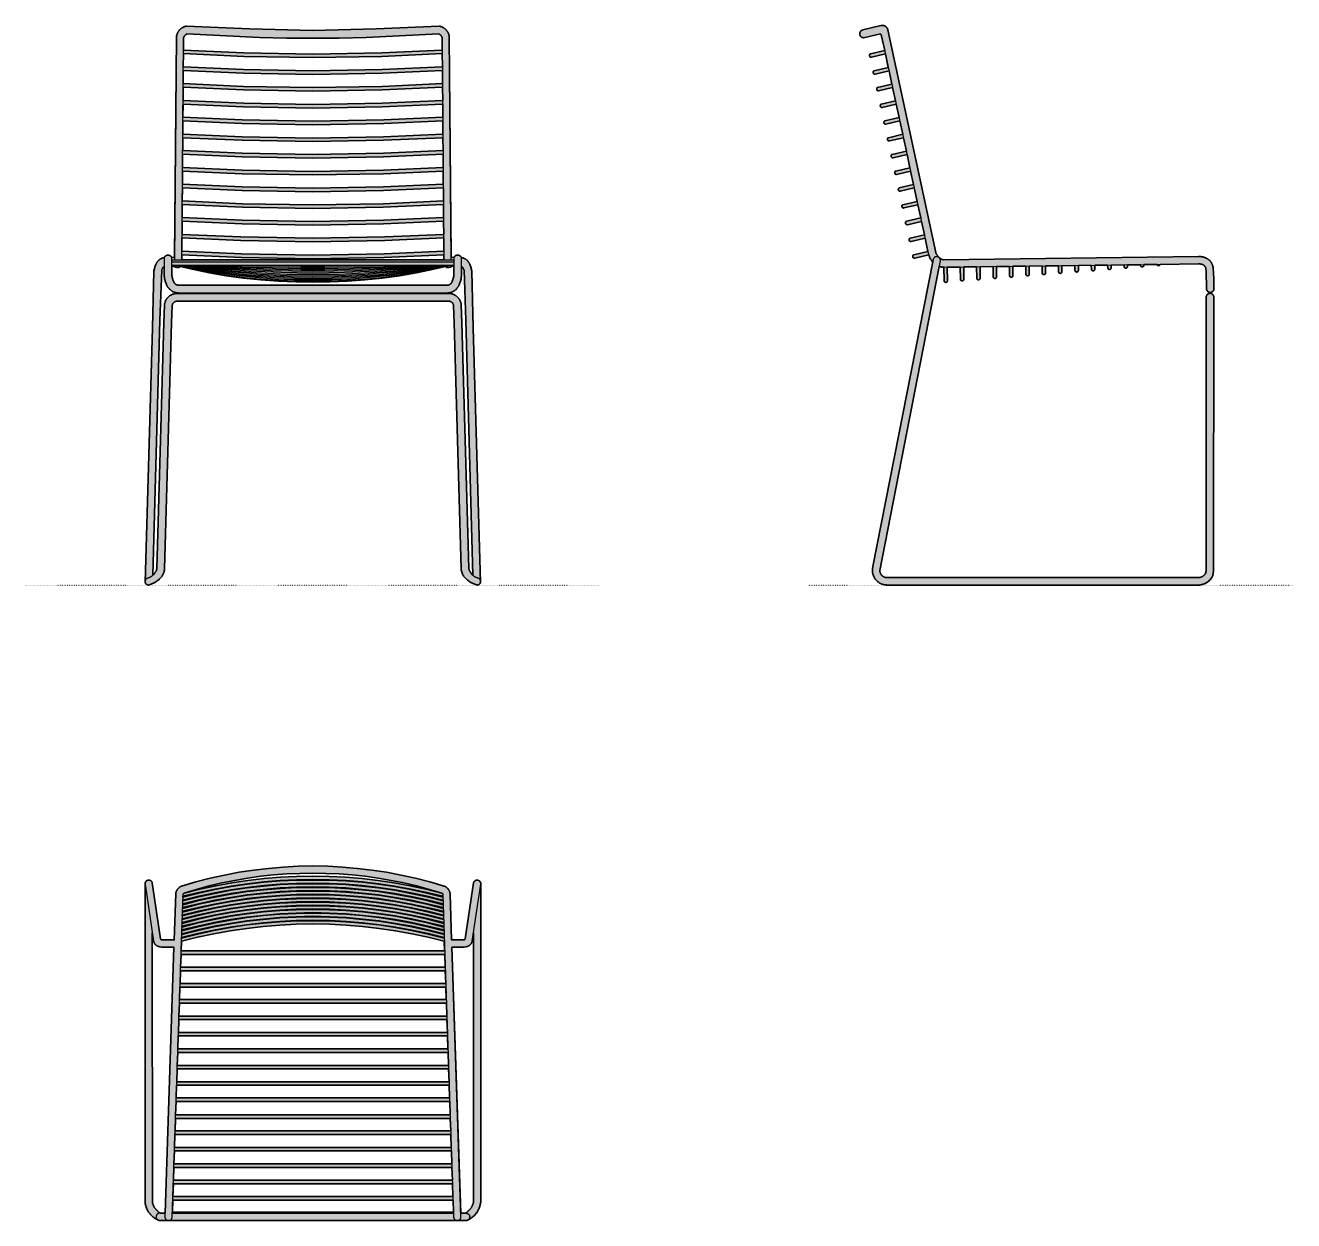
# Model space of a CAD drawing. Header units: millimetres. Extents: x 0 to 1796, y -899 to 792.
import ezdxf

# ---------------------------------------------------------------- set-up
doc = ezdxf.new("R2010")
doc.units = ezdxf.units.MM
doc.linetypes.add('Dots', pattern=[1, 0, -1])
doc.layers.add('Blocks', color=7, linetype='Continuous')
doc.layers.add('Blocks$Fill', color=7, linetype='Continuous', true_color=0xffffff)
for name, color, linetype, lineweight, true_color in [('Blocks$Inner', 7, 'Continuous', 25, 0x007f00), ('Blocks$Outline', 7, 'Continuous', 35, 0xff3f3f), ('Groud', 7, 'Dots', 25, 0x243775)]:
    doc.layers.add(name, color=color, linetype=linetype, lineweight=lineweight, true_color=true_color)

# ---------------------------------------------------------------- blocks, each defined once
blk = doc.blocks.new('Hee Dining Chair Side')
at = {"layer": 'Blocks$Fill'}
blk.add_hatch(color=256, dxfattribs=at).paths.add_polyline_path([(176.4, 457.1), (91.8, 26.3), (91.6, 25.6), (91.5, 24.9), (91.4, 24.2), (91.3, 23.5), (91.2, 22.8), (91.1, 22.1), (91.1, 21.4), (91.1, 20.7), (91.1, 20), (91.1, 19.2), (91.2, 18.5), (91.3, 17.8), (91.4, 17.1), (91.6, 16.4), (91.7, 15.7), (91.9, 15), (92.1, 14.4), (92.4, 13.7), (92.6, 13), (92.9, 12.4), (93.2, 11.7), (93.5, 11.1), (93.9, 10.4), (94.2, 9.8), (94.6, 9.2), (95, 8.6), (95.5, 8.1), (95.9, 7.5), (96.4, 7), (96.8, 6.5), (97.4, 5.9), (97.9, 5.5), (98.4, 5), (99, 4.5), (99.5, 4.1), (100.1, 3.7), (100.7, 3.3), (101.3, 2.9), (101.9, 2.6), (102.6, 2.2), (103.2, 1.9), (103.9, 1.6), (104.5, 1.4), (105.2, 1.1), (105.9, 0.9), (106.6, 0.7), (107.3, 0.5), (108, 0.4), (108.7, 0.3), (109.4, 0.2), (110.1, 0.1), (110.8, 0), (111.5, 0), (554.1, 0), (554.9, 0.1), (555.7, 0.3), (556.6, 0.4), (557.4, 0.6), (558.2, 0.8), (559, 1.1), (559.8, 1.4), (560.6, 1.7), (561.4, 2), (562.2, 2.4), (562.9, 2.8), (563.7, 3.2), (564.4, 3.7), (565.1, 4.1), (565.8, 4.6), (566.5, 5.1), (567.1, 5.7), (567.8, 6.2), (568.4, 6.8), (569, 7.4), (569.6, 8.1), (570.1, 8.7), (570.7, 9.4), (571.2, 10.1), (571.6, 10.8), (572.1, 11.5), (572.4, 12.5), (572.8, 13.5), (573, 14.5), (573.3, 15.6), (573.5, 16.6), (573.7, 17.7), (573.8, 18.7), (573.9, 19.8), (574, 20.9), (574, 21.9), (574, 23), (574.3, 408.4), (574.3, 408.5), (574.2, 408.7), (574.2, 408.9), (574.1, 409.1), (574.1, 409.3), (574, 409.4), (573.9, 409.6), (573.8, 409.8), (573.8, 409.9), (573.7, 410.1), (573.6, 410.3), (573.5, 410.4), (573.4, 410.6), (573.2, 410.7), (573.1, 410.9), (573, 411), (572.9, 411.1), (572.8, 411.3), (572.6, 411.4), (572.5, 411.5), (572.3, 411.6), (572.2, 411.7), (572, 411.9), (571.9, 412), (571.7, 412), (571.6, 412.1), (571.4, 412.2), (571.2, 412.3), (571, 412.4), (570.9, 412.4), (570.7, 412.5), (570.5, 412.6), (570.3, 412.6), (570.2, 412.6), (570, 412.7), (569.8, 412.7), (569.6, 412.7), (569.4, 412.8), (569.2, 412.8), (569.1, 412.8), (568.9, 412.8), (568.7, 412.8), (568.5, 412.7), (568.3, 412.7), (568.1, 412.7), (567.9, 412.6), (567.8, 412.6), (567.6, 412.6), (567.4, 412.5), (567.2, 412.4), (567.1, 412.4), (566.9, 412.3), (566.7, 412.2), (566.6, 412.1), (566.4, 412.1), (566.2, 412), (566.1, 411.9), (565.9, 411.8), (565.8, 411.6), (565.6, 411.5), (565.5, 411.4), (565.4, 411.3), (565.2, 411.1), (565.1, 411), (565, 410.9), (564.9, 410.7), (564.7, 410.6), (564.6, 410.4), (564.5, 410.3), (564.4, 410.1), (564.3, 409.9), (564.3, 409.8), (564.2, 409.6), (564.1, 409.4), (564, 409.3), (564, 409.1), (563.9, 408.9), (563.9, 408.7), (563.8, 408.6), (563.8, 408.4), (563.5, 23), (563.5, 22.2), (563.5, 21.4), (563.5, 20.7), (563.4, 19.9), (563.3, 19.1), (563.1, 18.4), (563, 17.6), (562.8, 16.8), (562.6, 16.1), (562.3, 15.7), (562, 15.3), (561.7, 15), (561.3, 14.6), (561, 14.3), (560.7, 14), (560.3, 13.6), (559.9, 13.3), (559.5, 13), (559.1, 12.8), (558.7, 12.5), (558.3, 12.3), (557.9, 12), (557.5, 11.8), (557.1, 11.6), (556.6, 11.4), (556.2, 11.2), (555.7, 11.1), (555.3, 10.9), (554.8, 10.8), (554.3, 10.7), (553.9, 10.6), (553.4, 10.5), (111.7, 10.5), (111, 10.5), (110.7, 10.6), (110.3, 10.6), (110, 10.7), (109.6, 10.8), (109.3, 10.8), (108.9, 10.9), (108.6, 11.1), (108.2, 11.2), (107.9, 11.3), (107.6, 11.4), (107.3, 11.6), (107, 11.8), (106.7, 11.9), (106.3, 12.1), (106.1, 12.3), (105.8, 12.5), (105.5, 12.8), (105.2, 13), (104.9, 13.2), (104.7, 13.5), (104.4, 13.7), (104.2, 14), (104, 14.2), (103.7, 14.5), (103.5, 14.8), (103.3, 15.1), (103.1, 15.4), (103, 15.7), (102.8, 16), (102.6, 16.3), (102.5, 16.6), (102.3, 17), (102.2, 17.3), (102.1, 17.6), (102, 18), (101.9, 18.3), (101.8, 18.7), (101.7, 19), (101.7, 19.4), (101.6, 19.7), (101.6, 20.1), (101.6, 20.4), (101.6, 20.8), (185.8, 450.9), (187.5, 450.4), (188.4, 450.2), (189.3, 450), (190.1, 449.8), (191, 449.7), (192.3, 449.7), (192.5, 430.4), (192.5, 430.3), (192.6, 430.2), (192.6, 430.1), (192.6, 430), (192.6, 430), (192.7, 429.9), (192.7, 429.8), (192.7, 429.7), (192.8, 429.7), (192.8, 429.6), (192.8, 429.5), (192.9, 429.4), (192.9, 429.4), (193, 429.3), (193, 429.2), (193.1, 429.2), (193.1, 429.1), (193.2, 429), (193.3, 429), (193.3, 428.9), (193.4, 428.9), (193.4, 428.8), (193.5, 428.8), (193.6, 428.7), (193.7, 428.7), (193.7, 428.6), (193.8, 428.6), (193.9, 428.6), (194, 428.5), (194, 428.5), (194.1, 428.5), (194.2, 428.4), (194.3, 428.4), (194.4, 428.4), (194.4, 428.4), (194.5, 428.4), (194.6, 428.3), (194.7, 428.3), (194.8, 428.3), (194.8, 428.3), (194.9, 428.3), (195, 428.3), (195.1, 428.3), (195.2, 428.3), (195.3, 428.3), (195.3, 428.4), (195.4, 428.4), (195.5, 428.4), (195.6, 428.4), (195.7, 428.4), (195.8, 428.5), (195.8, 428.5), (195.9, 428.5), (196, 428.6), (196.1, 428.6), (196.1, 428.6), (196.2, 428.7), (196.3, 428.7), (196.3, 428.8), (196.4, 428.8), (196.5, 428.9), (196.5, 428.9), (196.6, 429), (196.7, 429.1), (196.7, 429.1), (196.8, 429.2), (196.8, 429.2), (196.9, 429.3), (196.9, 429.4), (197, 429.5), (197, 429.5), (197.1, 429.6), (197.1, 429.7), (197.1, 429.7), (197.2, 429.8), (197.2, 429.9), (197.2, 430), (197.3, 430.1), (197.3, 430.1), (197.3, 430.2), (197.3, 430.3), (197.3, 430.4), (197.3, 430.5), (197.1, 449.8), (215.5, 450), (215.7, 432.4), (215.7, 432.4), (215.7, 432.3), (215.8, 432.2), (215.8, 432.1), (215.8, 432), (215.8, 432), (215.9, 431.9), (215.9, 431.8), (215.9, 431.7), (216, 431.7), (216, 431.6), (216.1, 431.5), (216.1, 431.4), (216.2, 431.4), (216.2, 431.3), (216.3, 431.2), (216.3, 431.2), (216.4, 431.1), (216.4, 431.1), (216.5, 431), (216.6, 431), (216.6, 430.9), (216.7, 430.9), (216.8, 430.8), (216.8, 430.8), (216.9, 430.7), (217, 430.7), (217.1, 430.6), (217.1, 430.6), (217.2, 430.6), (217.3, 430.5), (217.4, 430.5), (217.4, 430.5), (217.5, 430.5), (217.6, 430.5), (217.7, 430.4), (217.8, 430.4), (217.9, 430.4), (217.9, 430.4), (218, 430.4), (218.1, 430.4), (218.2, 430.4), (218.3, 430.4), (218.4, 430.4), (218.4, 430.4), (218.5, 430.4), (218.6, 430.5), (218.7, 430.5), (218.8, 430.5), (218.9, 430.5), (218.9, 430.5), (219, 430.6), (219.1, 430.6), (219.2, 430.6), (219.2, 430.7), (219.3, 430.7), (219.4, 430.8), (219.5, 430.8), (219.5, 430.9), (219.6, 430.9), (219.7, 431), (219.7, 431), (219.8, 431.1), (219.8, 431.1), (219.9, 431.2), (220, 431.3), (220, 431.3), (220.1, 431.4), (220.1, 431.5), (220.2, 431.5), (220.2, 431.6), (220.2, 431.7), (220.3, 431.7), (220.3, 431.8), (220.3, 431.9), (220.4, 432), (220.4, 432.1), (220.4, 432.1), (220.5, 432.2), (220.5, 432.3), (220.5, 432.4), (220.5, 432.5), (220.5, 432.5), (220.3, 450.1), (238.6, 450.3), (238.8, 434), (238.9, 433.9), (238.9, 433.8), (238.9, 433.7), (238.9, 433.6), (238.9, 433.6), (239, 433.5), (239, 433.4), (239, 433.3), (239.1, 433.3), (239.1, 433.2), (239.2, 433.1), (239.2, 433), (239.2, 433), (239.3, 432.9), (239.3, 432.8), (239.4, 432.8), (239.5, 432.7), (239.5, 432.6), (239.6, 432.6), (239.6, 432.5), (239.7, 432.5), (239.8, 432.4), (239.8, 432.4), (239.9, 432.3), (240, 432.3), (240, 432.2), (240.1, 432.2), (240.2, 432.2), (240.3, 432.1), (240.3, 432.1), (240.4, 432.1), (240.5, 432), (240.6, 432), (240.7, 432), (240.7, 432), (240.8, 432), (240.9, 431.9), (241, 431.9), (241.1, 431.9), (241.2, 431.9), (241.2, 431.9), (241.3, 431.9), (241.4, 431.9), (241.5, 431.9), (241.6, 432), (241.7, 432), (241.7, 432), (241.8, 432), (241.9, 432), (242, 432), (242.1, 432.1), (242.1, 432.1), (242.2, 432.1), (242.3, 432.2), (242.4, 432.2), (242.4, 432.3), (242.5, 432.3), (242.6, 432.3), (242.7, 432.4), (242.7, 432.4), (242.8, 432.5), (242.9, 432.5), (242.9, 432.6), (243, 432.7), (243, 432.7), (243.1, 432.8), (243.1, 432.8), (243.2, 432.9), (243.2, 433), (243.3, 433.1), (243.3, 433.1), (243.4, 433.2), (243.4, 433.3), (243.4, 433.3), (243.5, 433.4), (243.5, 433.5), (243.5, 433.6), (243.6, 433.7), (243.6, 433.7), (243.6, 433.8), (243.6, 433.9), (243.6, 434), (243.6, 434.1), (243.4, 450.4), (261.9, 450.6), (262.1, 435.9), (262.1, 435.8), (262.1, 435.7), (262.1, 435.6), (262.1, 435.5), (262.2, 435.5), (262.2, 435.4), (262.2, 435.3), (262.3, 435.2), (262.3, 435.1), (262.3, 435.1), (262.4, 435), (262.4, 434.9), (262.5, 434.9), (262.5, 434.8), (262.6, 434.7), (262.6, 434.7), (262.7, 434.6), (262.7, 434.5), (262.8, 434.5), (262.9, 434.4), (262.9, 434.4), (263, 434.3), (263, 434.3), (263.1, 434.2), (263.2, 434.2), (263.3, 434.1), (263.3, 434.1), (263.4, 434), (263.5, 434), (263.6, 434), (263.6, 434), (263.7, 433.9), (263.8, 433.9), (263.9, 433.9), (264, 433.9), (264, 433.8), (264.1, 433.8), (264.2, 433.8), (264.3, 433.8), (264.4, 433.8), (264.5, 433.8), (264.5, 433.8), (264.6, 433.8), (264.7, 433.8), (264.8, 433.8), (264.9, 433.8), (265, 433.9), (265, 433.9), (265.1, 433.9), (265.2, 433.9), (265.3, 434), (265.4, 434), (265.4, 434), (265.5, 434.1), (265.6, 434.1), (265.7, 434.1), (265.7, 434.2), (265.8, 434.2), (265.9, 434.3), (265.9, 434.3), (266, 434.4), (266.1, 434.4), (266.1, 434.5), (266.2, 434.5), (266.3, 434.6), (266.3, 434.7), (266.4, 434.7), (266.4, 434.8), (266.5, 434.9), (266.5, 434.9), (266.5, 435), (266.6, 435.1), (266.6, 435.2), (266.7, 435.2), (266.7, 435.3), (266.7, 435.4), (266.8, 435.5), (266.8, 435.5), (266.8, 435.6), (266.8, 435.7), (266.8, 435.8), (266.9, 435.9), (266.9, 436), (266.7, 450.7), (285, 450.9), (285.2, 437.5), (285.2, 437.4), (285.3, 437.3), (285.3, 437.3), (285.3, 437.2), (285.3, 437.1), (285.4, 437), (285.4, 436.9), (285.4, 436.9), (285.5, 436.8), (285.5, 436.7), (285.5, 436.6), (285.6, 436.6), (285.6, 436.5), (285.7, 436.4), (285.7, 436.4), (285.8, 436.3), (285.8, 436.2), (285.9, 436.2), (286, 436.1), (286, 436.1), (286.1, 436), (286.1, 436), (286.2, 435.9), (286.3, 435.9), (286.4, 435.8), (286.4, 435.8), (286.5, 435.7), (286.6, 435.7), (286.6, 435.7), (286.7, 435.6), (286.8, 435.6), (286.9, 435.6), (287, 435.5), (287, 435.5), (287.1, 435.5), (287.2, 435.5), (287.3, 435.5), (287.4, 435.5), (287.5, 435.5), (287.5, 435.5), (287.6, 435.5), (287.7, 435.5), (287.8, 435.5), (287.9, 435.5), (288, 435.5), (288, 435.5), (288.1, 435.5), (288.2, 435.5), (288.3, 435.5), (288.4, 435.6), (288.4, 435.6), (288.5, 435.6), (288.6, 435.7), (288.7, 435.7), (288.8, 435.7), (288.8, 435.8), (288.9, 435.8), (289, 435.9), (289, 435.9), (289.1, 436), (289.2, 436), (289.2, 436.1), (289.3, 436.1), (289.4, 436.2), (289.4, 436.2), (289.5, 436.3), (289.5, 436.4), (289.6, 436.4), (289.6, 436.5), (289.7, 436.6), (289.7, 436.7), (289.8, 436.7), (289.8, 436.8), (289.8, 436.9), (289.9, 437), (289.9, 437), (289.9, 437.1), (289.9, 437.2), (290, 437.3), (290, 437.4), (290, 437.4), (290, 437.5), (290, 437.6), (289.8, 451), (308.2, 451.2), (308.4, 439.6), (308.4, 439.5), (308.4, 439.4), (308.4, 439.3), (308.4, 439.2), (308.5, 439.2), (308.5, 439.1), (308.5, 439), (308.6, 438.9), (308.6, 438.9), (308.6, 438.8), (308.7, 438.7), (308.7, 438.6), (308.8, 438.6), (308.8, 438.5), (308.9, 438.4), (308.9, 438.4), (309, 438.3), (309, 438.2), (309.1, 438.2), (309.2, 438.1), (309.2, 438.1), (309.3, 438), (309.4, 438), (309.4, 437.9), (309.5, 437.9), (309.6, 437.8), (309.6, 437.8), (309.7, 437.8), (309.8, 437.7), (309.9, 437.7), (310, 437.7), (310, 437.6), (310.1, 437.6), (310.2, 437.6), (310.3, 437.6), (310.4, 437.6), (310.4, 437.5), (310.5, 437.5), (310.6, 437.5), (310.7, 437.5), (310.8, 437.5), (310.9, 437.5), (310.9, 437.5), (311, 437.5), (311.1, 437.5), (311.2, 437.6), (311.3, 437.6), (311.4, 437.6), (311.4, 437.6), (311.5, 437.6), (311.6, 437.7), (311.7, 437.7), (311.8, 437.7), (311.8, 437.8), (311.9, 437.8), (312, 437.8), (312.1, 437.9), (312.1, 437.9), (312.2, 438), (312.3, 438), (312.3, 438.1), (312.4, 438.1), (312.4, 438.2), (312.5, 438.3), (312.6, 438.3), (312.6, 438.4), (312.7, 438.4), (312.7, 438.5), (312.8, 438.6), (312.8, 438.6), (312.9, 438.7), (312.9, 438.8), (312.9, 438.9), (313, 438.9), (313, 439), (313, 439.1), (313.1, 439.2), (313.1, 439.3), (313.1, 439.3), (313.1, 439.4), (313.2, 439.5), (313.2, 439.6), (313.2, 439.7), (313, 451.3), (331.3, 451.5), (331.5, 441.2), (331.5, 441.2), (331.5, 441.1), (331.5, 441), (331.6, 440.9), (331.6, 440.8), (331.6, 440.8), (331.6, 440.7), (331.7, 440.6), (331.7, 440.5), (331.7, 440.4), (331.8, 440.4), (331.8, 440.3), (331.9, 440.2), (331.9, 440.2), (332, 440.1), (332, 440), (332.1, 440), (332.1, 439.9), (332.2, 439.9), (332.3, 439.8), (332.3, 439.7), (332.4, 439.7), (332.5, 439.6), (332.5, 439.6), (332.6, 439.5), (332.7, 439.5), (332.8, 439.5), (332.8, 439.4), (332.9, 439.4), (333, 439.4), (333.1, 439.3), (333.1, 439.3), (333.2, 439.3), (333.3, 439.3), (333.4, 439.2), (333.5, 439.2), (333.6, 439.2), (333.6, 439.2), (333.7, 439.2), (333.8, 439.2), (333.9, 439.2), (334, 439.2), (334.1, 439.2), (334.1, 439.2), (334.2, 439.2), (334.3, 439.2), (334.4, 439.2), (334.5, 439.3), (334.5, 439.3), (334.6, 439.3), (334.7, 439.3), (334.8, 439.4), (334.9, 439.4), (334.9, 439.4), (335, 439.5), (335.1, 439.5), (335.2, 439.6), (335.2, 439.6), (335.3, 439.6), (335.4, 439.7), (335.4, 439.8), (335.5, 439.8), (335.6, 439.9), (335.6, 439.9), (335.7, 440), (335.7, 440), (335.8, 440.1), (335.8, 440.2), (335.9, 440.2), (335.9, 440.3), (336, 440.4), (336, 440.5), (336.1, 440.5), (336.1, 440.6), (336.1, 440.7), (336.2, 440.8), (336.2, 440.8), (336.2, 440.9), (336.2, 441), (336.2, 441.1), (336.3, 441.2), (336.3, 441.3), (336.3, 441.3), (336.1, 451.6), (354.5, 451.8), (354.6, 443.1), (354.6, 443), (354.6, 442.9), (354.6, 442.8), (354.7, 442.7), (354.7, 442.7), (354.7, 442.6), (354.7, 442.5), (354.8, 442.4), (354.8, 442.4), (354.9, 442.3), (354.9, 442.2), (354.9, 442.1), (355, 442.1), (355, 442), (355.1, 441.9), (355.1, 441.9), (355.2, 441.8), (355.3, 441.7), (355.3, 441.7), (355.4, 441.6), (355.4, 441.6), (355.5, 441.5), (355.6, 441.5), (355.6, 441.4), (355.7, 441.4), (355.8, 441.3), (355.9, 441.3), (355.9, 441.3), (356, 441.2), (356.1, 441.2), (356.2, 441.2), (356.3, 441.1), (356.3, 441.1), (356.4, 441.1), (356.5, 441.1), (356.6, 441.1), (356.7, 441), (356.7, 441), (356.8, 441), (356.9, 441), (357, 441), (357.1, 441), (357.2, 441), (357.2, 441), (357.3, 441), (357.4, 441.1), (357.5, 441.1), (357.6, 441.1), (357.7, 441.1), (357.7, 441.1), (357.8, 441.2), (357.9, 441.2), (358, 441.2), (358, 441.3), (358.1, 441.3), (358.2, 441.3), (358.3, 441.4), (358.3, 441.4), (358.4, 441.5), (358.5, 441.5), (358.5, 441.6), (358.6, 441.6), (358.7, 441.7), (358.7, 441.8), (358.8, 441.8), (358.8, 441.9), (358.9, 441.9), (358.9, 442), (359, 442.1), (359, 442.1), (359.1, 442.2), (359.1, 442.3), (359.2, 442.4), (359.2, 442.4), (359.2, 442.5), (359.3, 442.6), (359.3, 442.7), (359.3, 442.8), (359.3, 442.8), (359.4, 442.9), (359.4, 443), (359.4, 443.1), (359.4, 443.2), (359.3, 451.9), (377.8, 452.1), (377.8, 445), (377.9, 444.9), (377.9, 444.8), (377.9, 444.7), (377.9, 444.6), (378, 444.6), (378, 444.5), (378, 444.4), (378, 444.3), (378.1, 444.3), (378.1, 444.2), (378.2, 444.1), (378.2, 444), (378.3, 444), (378.3, 443.9), (378.4, 443.8), (378.4, 443.8), (378.5, 443.7), (378.5, 443.7), (378.6, 443.6), (378.6, 443.5), (378.7, 443.5), (378.8, 443.4), (378.8, 443.4), (378.9, 443.3), (379, 443.3), (379.1, 443.2), (379.1, 443.2), (379.2, 443.2), (379.3, 443.1), (379.4, 443.1), (379.4, 443.1), (379.5, 443), (379.6, 443), (379.7, 443), (379.8, 443), (379.8, 443), (379.9, 443), (380, 442.9), (380.1, 442.9), (380.2, 442.9), (380.3, 442.9), (380.3, 442.9), (380.4, 442.9), (380.5, 442.9), (380.6, 443), (380.7, 443), (380.8, 443), (380.8, 443), (380.9, 443), (381, 443), (381.1, 443.1), (381.2, 443.1), (381.2, 443.1), (381.3, 443.2), (381.4, 443.2), (381.5, 443.3), (381.5, 443.3), (381.6, 443.3), (381.7, 443.4), (381.7, 443.4), (381.8, 443.5), (381.9, 443.5), (381.9, 443.6), (382, 443.7), (382, 443.7), (382.1, 443.8), (382.2, 443.9), (382.2, 443.9), (382.3, 444), (382.3, 444.1), (382.3, 444.1), (382.4, 444.2), (382.4, 444.3), (382.5, 444.4), (382.5, 444.4), (382.5, 444.5), (382.6, 444.6), (382.6, 444.7), (382.6, 444.7), (382.6, 444.8), (382.6, 444.9), (382.6, 445), (382.7, 445.1), (382.6, 452.2), (401, 452.4), (401.1, 446.6), (401.1, 446.5), (401.1, 446.5), (401.2, 446.4), (401.2, 446.3), (401.2, 446.2), (401.2, 446.1), (401.3, 446.1), (401.3, 446), (401.3, 445.9), (401.4, 445.8), (401.4, 445.8), (401.5, 445.7), (401.5, 445.6), (401.6, 445.6), (401.6, 445.5), (401.7, 445.4), (401.7, 445.4), (401.8, 445.3), (401.8, 445.2), (401.9, 445.2), (402, 445.1), (402, 445.1), (402.1, 445), (402.2, 445), (402.2, 444.9), (402.3, 444.9), (402.4, 444.9), (402.5, 444.8), (402.5, 444.8), (402.6, 444.7), (402.7, 444.7), (402.8, 444.7), (402.8, 444.7), (402.9, 444.6), (403, 444.6), (403.1, 444.6), (403.2, 444.6), (403.3, 444.6), (403.3, 444.6), (403.4, 444.6), (403.5, 444.6), (403.6, 444.6), (403.7, 444.6), (403.8, 444.6), (403.8, 444.6), (403.9, 444.6), (404, 444.6), (404.1, 444.6), (404.2, 444.7), (404.2, 444.7), (404.3, 444.7), (404.4, 444.8), (404.5, 444.8), (404.6, 444.8), (404.6, 444.9), (404.7, 444.9), (404.8, 444.9), (404.9, 445), (404.9, 445), (405, 445.1), (405.1, 445.1), (405.1, 445.2), (405.2, 445.3), (405.2, 445.3), (405.3, 445.4), (405.3, 445.4), (405.4, 445.5), (405.5, 445.6), (405.5, 445.6), (405.5, 445.7), (405.6, 445.8), (405.6, 445.8), (405.7, 445.9), (405.7, 446), (405.7, 446.1), (405.8, 446.2), (405.8, 446.2), (405.8, 446.3), (405.8, 446.4), (405.9, 446.5), (405.9, 446.6), (405.9, 446.6), (405.9, 446.7), (405.8, 452.5), (424.1, 452.7), (424.2, 448.6), (424.2, 448.5), (424.2, 448.4), (424.3, 448.3), (424.3, 448.3), (424.3, 448.2), (424.3, 448.1), (424.4, 448), (424.4, 447.9), (424.4, 447.9), (424.5, 447.8), (424.5, 447.7), (424.6, 447.7), (424.6, 447.6), (424.7, 447.5), (424.7, 447.4), (424.8, 447.4), (424.8, 447.3), (424.9, 447.3), (424.9, 447.2), (425, 447.1), (425.1, 447.1), (425.1, 447), (425.2, 447), (425.3, 446.9), (425.3, 446.9), (425.4, 446.9), (425.5, 446.8), (425.6, 446.8), (425.6, 446.7), (425.7, 446.7), (425.8, 446.7), (425.9, 446.7), (425.9, 446.6), (426, 446.6), (426.1, 446.6), (426.2, 446.6), (426.3, 446.6), (426.4, 446.6), (426.4, 446.5), (426.5, 446.5), (426.6, 446.5), (426.7, 446.5), (426.8, 446.5), (426.9, 446.6), (426.9, 446.6), (427, 446.6), (427.1, 446.6), (427.2, 446.6), (427.3, 446.6), (427.4, 446.7), (427.4, 446.7), (427.5, 446.7), (427.6, 446.7), (427.7, 446.8), (427.7, 446.8), (427.8, 446.9), (427.9, 446.9), (428, 447), (428, 447), (428.1, 447), (428.2, 447.1), (428.2, 447.2), (428.3, 447.2), (428.3, 447.3), (428.4, 447.3), (428.5, 447.4), (428.5, 447.5), (428.6, 447.5), (428.6, 447.6), (428.7, 447.7), (428.7, 447.7), (428.7, 447.8), (428.8, 447.9), (428.8, 448), (428.8, 448), (428.9, 448.1), (428.9, 448.2), (428.9, 448.3), (429, 448.4), (429, 448.4), (429, 448.5), (429, 448.6), (429, 448.7), (429, 452.8), (447.4, 453), (447.4, 450.4), (447.4, 450.4), (447.5, 450.3), (447.5, 450.2), (447.5, 450.1), (447.5, 450), (447.6, 449.9), (447.6, 449.9), (447.6, 449.8), (447.7, 449.7), (447.7, 449.6), (447.7, 449.6), (447.8, 449.5), (447.8, 449.4), (447.9, 449.4), (447.9, 449.3), (448, 449.2), (448, 449.2), (448.1, 449.1), (448.2, 449), (448.2, 449), (448.3, 448.9), (448.3, 448.9), (448.4, 448.8), (448.5, 448.8), (448.6, 448.7), (448.6, 448.7), (448.7, 448.7), (448.8, 448.6), (448.8, 448.6), (448.9, 448.6), (449, 448.5), (449.1, 448.5), (449.2, 448.5), (449.2, 448.5), (449.3, 448.4), (449.4, 448.4), (449.5, 448.4), (449.6, 448.4), (449.7, 448.4), (449.7, 448.4), (449.8, 448.4), (449.9, 448.4), (450, 448.4), (450.1, 448.4), (450.2, 448.4), (450.2, 448.4), (450.3, 448.4), (450.4, 448.5), (450.5, 448.5), (450.6, 448.5), (450.7, 448.5), (450.7, 448.6), (450.8, 448.6), (450.9, 448.6), (451, 448.7), (451, 448.7), (451.1, 448.8), (451.2, 448.8), (451.2, 448.8), (451.3, 448.9), (451.4, 448.9), (451.4, 449), (451.5, 449.1), (451.6, 449.1), (451.6, 449.2), (451.7, 449.2), (451.7, 449.3), (451.8, 449.4), (451.8, 449.4), (451.9, 449.5), (451.9, 449.6), (452, 449.7), (452, 449.7), (452, 449.8), (452.1, 449.9), (452.1, 450), (452.1, 450), (452.1, 450.1), (452.2, 450.2), (452.2, 450.3), (452.2, 450.4), (452.2, 450.4), (452.2, 450.5), (452.2, 453.1), (470.6, 453.3), (470.6, 452.2), (470.6, 452.1), (470.6, 452), (470.7, 451.9), (470.7, 451.9), (470.7, 451.8), (470.7, 451.7), (470.8, 451.6), (470.8, 451.5), (470.8, 451.5), (470.9, 451.4), (470.9, 451.3), (471, 451.2), (471, 451.2), (471.1, 451.1), (471.1, 451), (471.2, 451), (471.2, 450.9), (471.3, 450.9), (471.3, 450.8), (471.4, 450.7), (471.5, 450.7), (471.5, 450.6), (471.6, 450.6), (471.7, 450.5), (471.7, 450.5), (471.8, 450.4), (471.9, 450.4), (472, 450.4), (472, 450.3), (472.1, 450.3), (472.2, 450.3), (472.3, 450.2), (472.4, 450.2), (472.4, 450.2), (472.5, 450.2), (472.6, 450.2), (472.7, 450.2), (472.8, 450.1), (472.8, 450.1), (472.9, 450.1), (473, 450.1), (473.1, 450.1), (473.2, 450.1), (473.3, 450.1), (473.3, 450.2), (473.4, 450.2), (473.5, 450.2), (473.6, 450.2), (473.7, 450.2), (473.8, 450.2), (473.8, 450.3), (473.9, 450.3), (474, 450.3), (474.1, 450.4), (474.1, 450.4), (474.2, 450.5), (474.3, 450.5), (474.4, 450.5), (474.4, 450.6), (474.5, 450.6), (474.6, 450.7), (474.6, 450.7), (474.7, 450.8), (474.7, 450.9), (474.8, 450.9), (474.9, 451), (474.9, 451.1), (475, 451.1), (475, 451.2), (475.1, 451.3), (475.1, 451.3), (475.1, 451.4), (475.2, 451.5), (475.2, 451.6), (475.3, 451.6), (475.3, 451.7), (475.3, 451.8), (475.3, 451.9), (475.4, 451.9), (475.4, 452), (475.4, 452.1), (475.4, 452.2), (475.4, 452.3), (475.4, 453.4), (493.9, 453.6), (494, 453.4), (494, 453.4), (494, 453.3), (494.1, 453.2), (494.1, 453.1), (494.2, 453.1), (494.2, 453), (494.2, 452.9), (494.3, 452.9), (494.4, 452.8), (494.4, 452.8), (494.5, 452.7), (494.5, 452.6), (494.6, 452.6), (494.7, 452.5), (494.7, 452.5), (494.8, 452.4), (494.9, 452.4), (494.9, 452.3), (495, 452.3), (495.1, 452.3), (495.1, 452.2), (495.2, 452.2), (495.3, 452.2), (495.4, 452.1), (495.5, 452.1), (495.5, 452.1), (495.6, 452.1), (495.7, 452), (495.8, 452), (495.9, 452), (495.9, 452), (496, 452), (496.1, 452), (496.2, 452), (496.3, 452), (496.4, 452), (496.4, 452), (496.5, 452), (496.6, 452), (496.7, 452.1), (496.8, 452.1), (496.8, 452.1), (496.9, 452.1), (497, 452.2), (497.1, 452.2), (497.2, 452.2), (497.2, 452.2), (497.3, 452.3), (497.4, 452.3), (497.4, 452.4), (497.5, 452.4), (497.6, 452.5), (497.6, 452.5), (497.7, 452.6), (497.8, 452.6), (497.8, 452.7), (497.9, 452.7), (497.9, 452.8), (498, 452.9), (498.1, 452.9), (498.1, 453), (498.1, 453.1), (498.2, 453.1), (498.2, 453.2), (498.3, 453.3), (498.3, 453.3), (498.3, 453.4), (498.4, 453.5), (498.4, 453.6), (498.4, 453.7), (553.8, 454.4), (554.3, 454.4), (554.7, 454.3), (555.2, 454.3), (555.6, 454.2), (556.1, 454.1), (556.5, 454), (556.9, 453.9), (557.4, 453.8), (557.8, 453.7), (558.2, 453.5), (558.7, 453.4), (559.1, 453.2), (559.5, 453), (559.7, 452.8), (559.9, 452.7), (560.2, 452.5), (560.4, 452.4), (560.6, 452.2), (560.8, 452), (561, 451.8), (561.1, 451.6), (561.3, 451.4), (561.5, 451.2), (561.7, 451), (561.8, 450.8), (562, 450.6), (562.1, 450.4), (562.2, 450.1), (562.4, 449.9), (562.5, 449.7), (562.6, 449.4), (562.7, 449.2), (562.8, 448.9), (562.9, 448.7), (562.9, 448.4), (563, 448.1), (563.1, 447.9), (563.1, 447.6), (563.1, 447.4), (563.5, 444.5), (564.1, 418.7), (564.1, 418.6), (564.1, 418.4), (564.2, 418.2), (564.2, 418), (564.3, 417.8), (564.3, 417.7), (564.4, 417.5), (564.4, 417.3), (564.5, 417.2), (564.6, 417), (564.7, 416.8), (564.8, 416.7), (564.9, 416.5), (564.9, 416.3), (565.1, 416.2), (565.2, 416.1), (565.3, 415.9), (565.4, 415.8), (565.5, 415.6), (565.7, 415.5), (565.8, 415.4), (565.9, 415.3), (566.1, 415.1), (566.2, 415), (566.4, 414.9), (566.5, 414.8), (566.7, 414.7), (566.8, 414.6), (567, 414.6), (567.2, 414.5), (567.3, 414.4), (567.5, 414.3), (567.7, 414.3), (567.8, 414.2), (568, 414.2), (568.2, 414.1), (568.4, 414.1), (568.6, 414.1), (568.7, 414), (568.9, 414), (569.1, 414), (569.3, 414), (569.5, 414), (569.7, 414), (569.8, 414), (570, 414.1), (570.2, 414.1), (570.4, 414.1), (570.6, 414.2), (570.7, 414.2), (570.9, 414.3), (571.1, 414.3), (571.3, 414.4), (571.4, 414.4), (571.6, 414.5), (571.8, 414.6), (571.9, 414.7), (572.1, 414.8), (572.2, 414.9), (572.4, 415), (572.5, 415.1), (572.7, 415.2), (572.8, 415.3), (572.9, 415.4), (573.1, 415.6), (573.2, 415.7), (573.3, 415.8), (573.4, 416), (573.6, 416.1), (573.7, 416.3), (573.8, 416.4), (573.9, 416.6), (574, 416.7), (574, 416.9), (574.1, 417.1), (574.2, 417.2), (574.3, 417.4), (574.3, 417.6), (574.4, 417.8), (574.4, 417.9), (574.5, 418.1), (574.5, 418.3), (574.5, 418.5), (574.6, 418.7), (574.6, 418.8), (574.3, 433.8), (573.6, 448.7), (573.5, 449.3), (573.4, 449.9), (573.2, 450.5), (573.1, 451.1), (572.9, 451.7), (572.7, 452.3), (572.5, 452.9), (572.3, 453.4), (572.1, 454), (571.8, 454.6), (571.5, 455.1), (571.2, 455.6), (570.9, 456.2), (570.5, 456.7), (570.2, 457.2), (569.8, 457.7), (569.4, 458.2), (569, 458.6), (568.6, 459.1), (568.1, 459.5), (567.7, 459.9), (567.2, 460.3), (566.7, 460.7), (566.2, 461.1), (565.7, 461.4), (565.2, 461.8), (564.7, 462.1), (564.2, 462.4), (563.4, 462.7), (562.7, 463.1), (561.9, 463.4), (561.2, 463.6), (560.4, 463.9), (559.6, 464.1), (558.8, 464.3), (558, 464.5), (557.2, 464.6), (556.4, 464.7), (555.6, 464.8), (554.8, 464.8), (554, 464.9), (552.8, 464.9), (191.7, 460.2), (191.2, 460.3), (190.7, 460.4), (190.3, 460.5), (189.8, 460.7), (189.3, 460.8), (188.8, 461.1), (188.2, 461.4), (187.7, 461.7), (187.3, 462.1), (186.8, 462.4), (186.3, 462.8), (185.8, 463.1), (185.4, 463.5), (185, 463.9), (184.6, 464.4), (184.2, 464.8), (183.8, 465.2), (183.4, 465.7), (183, 466.2), (182.7, 466.7), (182.4, 467.2), (182.1, 467.7), (181.8, 468.2), (181.5, 468.7), (181.3, 469.3), (181, 469.8), (180.8, 470.4), (112.9, 785.6), (112.9, 785.8), (112.8, 786.1), (112.7, 786.4), (112.6, 786.6), (112.5, 786.9), (112.4, 787.1), (112.3, 787.4), (112.2, 787.6), (112, 787.9), (111.9, 788.1), (111.7, 788.4), (111.6, 788.6), (111.4, 788.8), (111.2, 789), (111.1, 789.2), (110.9, 789.4), (110.7, 789.6), (110.5, 789.8), (110.3, 790), (110, 790.2), (109.8, 790.3), (109.6, 790.5), (109.4, 790.7), (109.1, 790.8), (108.9, 790.9), (108.6, 791.1), (108.4, 791.2), (108.1, 791.3), (107.9, 791.4), (107.6, 791.5), (107.3, 791.6), (107.1, 791.6), (106.8, 791.7), (106.5, 791.7), (106.3, 791.8), (106, 791.8), (105.7, 791.9), (105.4, 791.9), (105.1, 791.9), (104.9, 791.9), (104.6, 791.9), (104.3, 791.8), (104, 791.8), (103.8, 791.8), (103.5, 791.7), (103.2, 791.6), (77.4, 785.4), (77.2, 785.3), (77, 785.3), (76.8, 785.2), (76.6, 785.1), (76.5, 785), (76.3, 785), (76.1, 784.9), (75.9, 784.8), (75.8, 784.7), (75.6, 784.6), (75.5, 784.5), (75.3, 784.4), (75.1, 784.2), (75, 784.1), (74.9, 784), (74.7, 783.9), (74.6, 783.7), (74.5, 783.6), (74.3, 783.4), (74.2, 783.3), (74.1, 783.1), (74, 783), (73.9, 782.8), (73.8, 782.6), (73.7, 782.4), (73.6, 782.3), (73.6, 782.1), (73.5, 781.9), (73.4, 781.7), (73.4, 781.6), (73.3, 781.4), (73.3, 781.2), (73.2, 781), (73.2, 780.8), (73.2, 780.6), (73.1, 780.4), (73.1, 780.2), (73.1, 780), (73.1, 779.8), (73.1, 779.7), (73.1, 779.5), (73.2, 779.3), (73.2, 779.1), (73.2, 778.9), (73.3, 778.7), (73.3, 778.5), (73.4, 778.3), (73.4, 778.1), (73.5, 778), (73.6, 777.8), (73.6, 777.6), (73.7, 777.4), (73.8, 777.3), (73.9, 777.1), (74, 776.9), (74.1, 776.8), (74.2, 776.6), (74.3, 776.5), (74.5, 776.3), (74.6, 776.2), (74.7, 776), (74.9, 775.9), (75, 775.8), (75.2, 775.6), (75.3, 775.5), (75.5, 775.4), (75.6, 775.3), (75.8, 775.2), (75.9, 775.1), (76.1, 775), (76.3, 774.9), (76.5, 774.8), (76.6, 774.8), (76.8, 774.7), (77, 774.6), (77.2, 774.6), (77.4, 774.5), (77.6, 774.5), (77.8, 774.5), (77.9, 774.4), (78.1, 774.4), (78.3, 774.4), (78.5, 774.4), (102.4, 779.9), (102.6, 779.6), (102.8, 779.3), (103, 779), (103.1, 778.7), (103.3, 778.4), (103.5, 778.1), (103.6, 777.8), (103.8, 777.5), (103.9, 777.2), (104, 776.9), (104.1, 776.5), (108.5, 756.2), (88.3, 751.5), (88.2, 751.4), (88.1, 751.4), (88, 751.3), (88, 751.3), (87.9, 751.2), (87.8, 751.2), (87.8, 751.1), (87.7, 751.1), (87.6, 751), (87.6, 751), (87.5, 750.9), (87.4, 750.8), (87.4, 750.8), (87.3, 750.7), (87.3, 750.6), (87.2, 750.5), (87.2, 750.5), (87.2, 750.4), (87.1, 750.3), (87.1, 750.2), (87, 750.1), (87, 750.1), (87, 750), (87, 749.9), (86.9, 749.8), (86.9, 749.7), (86.9, 749.6), (86.9, 749.6), (86.9, 749.5), (86.9, 749.4), (86.9, 749.3), (86.9, 749.2), (86.9, 749.1), (86.9, 749), (86.9, 748.9), (86.9, 748.8), (86.9, 748.8), (86.9, 748.7), (86.9, 748.6), (87, 748.5), (87, 748.4), (87, 748.3), (87.1, 748.3), (87.1, 748.2), (87.1, 748.1), (87.2, 748), (87.2, 747.9), (87.3, 747.9), (87.3, 747.8), (87.4, 747.7), (87.4, 747.7), (87.5, 747.6), (87.5, 747.5), (87.6, 747.5), (87.6, 747.4), (87.7, 747.3), (87.8, 747.3), (87.8, 747.2), (87.9, 747.2), (88, 747.1), (88.1, 747.1), (88.1, 747), (88.2, 747), (88.3, 746.9), (88.4, 746.9), (88.4, 746.9), (88.5, 746.8), (88.6, 746.8), (88.7, 746.8), (88.8, 746.8), (88.9, 746.7), (89, 746.7), (89, 746.7), (89.1, 746.7), (89.2, 746.7), (89.3, 746.7), (89.4, 746.7), (89.5, 746.7), (89.6, 746.7), (89.7, 746.7), (89.7, 746.7), (109.5, 751.4), (113.6, 732.4), (93.4, 727.7), (93.3, 727.7), (93.2, 727.6), (93.2, 727.6), (93.1, 727.5), (93, 727.5), (92.9, 727.4), (92.9, 727.4), (92.8, 727.3), (92.7, 727.3), (92.7, 727.2), (92.6, 727.1), (92.6, 727.1), (92.5, 727), (92.5, 726.9), (92.4, 726.9), (92.4, 726.8), (92.3, 726.7), (92.3, 726.6), (92.2, 726.5), (92.2, 726.5), (92.2, 726.4), (92.1, 726.3), (92.1, 726.2), (92.1, 726.1), (92.1, 726.1), (92, 726), (92, 725.9), (92, 725.8), (92, 725.7), (92, 725.6), (92, 725.5), (92, 725.4), (92, 725.4), (92, 725.3), (92, 725.2), (92, 725.1), (92, 725), (92, 724.9), (92.1, 724.8), (92.1, 724.7), (92.1, 724.7), (92.1, 724.6), (92.2, 724.5), (92.2, 724.4), (92.2, 724.3), (92.3, 724.3), (92.3, 724.2), (92.4, 724.1), (92.4, 724), (92.5, 724), (92.5, 723.9), (92.6, 723.8), (92.6, 723.8), (92.7, 723.7), (92.8, 723.6), (92.8, 723.6), (92.9, 723.5), (93, 723.5), (93, 723.4), (93.1, 723.4), (93.2, 723.3), (93.2, 723.3), (93.3, 723.2), (93.4, 723.2), (93.5, 723.1), (93.6, 723.1), (93.6, 723.1), (93.7, 723), (93.8, 723), (93.9, 723), (94, 723), (94.1, 723), (94.2, 723), (94.2, 722.9), (94.3, 722.9), (94.4, 722.9), (94.5, 722.9), (94.6, 722.9), (94.7, 722.9), (94.8, 722.9), (94.9, 723), (114.7, 727.6), (118.7, 708.9), (98.5, 704.1), (98.4, 704.1), (98.3, 704), (98.2, 704), (98.2, 704), (98.1, 703.9), (98, 703.8), (98, 703.8), (97.9, 703.7), (97.8, 703.7), (97.8, 703.6), (97.7, 703.5), (97.6, 703.5), (97.6, 703.4), (97.5, 703.3), (97.5, 703.3), (97.4, 703.2), (97.4, 703.1), (97.4, 703), (97.3, 703), (97.3, 702.9), (97.2, 702.8), (97.2, 702.7), (97.2, 702.6), (97.2, 702.6), (97.1, 702.5), (97.1, 702.4), (97.1, 702.3), (97.1, 702.2), (97.1, 702.1), (97.1, 702), (97.1, 701.9), (97.1, 701.9), (97.1, 701.8), (97.1, 701.7), (97.1, 701.6), (97.1, 701.5), (97.1, 701.4), (97.1, 701.3), (97.1, 701.3), (97.2, 701.2), (97.2, 701.1), (97.2, 701), (97.2, 700.9), (97.3, 700.8), (97.3, 700.8), (97.4, 700.7), (97.4, 700.6), (97.4, 700.5), (97.5, 700.5), (97.5, 700.4), (97.6, 700.3), (97.7, 700.2), (97.7, 700.2), (97.8, 700.1), (97.8, 700), (97.9, 700), (98, 699.9), (98, 699.9), (98.1, 699.8), (98.2, 699.8), (98.2, 699.7), (98.3, 699.7), (98.4, 699.6), (98.5, 699.6), (98.6, 699.6), (98.6, 699.5), (98.7, 699.5), (98.8, 699.5), (98.9, 699.4), (99, 699.4), (99.1, 699.4), (99.1, 699.4), (99.2, 699.4), (99.3, 699.4), (99.4, 699.3), (99.5, 699.3), (99.6, 699.3), (99.7, 699.3), (99.8, 699.3), (99.8, 699.4), (99.9, 699.4), (119.7, 704), (123.8, 685.1), (103.6, 680.4), (103.5, 680.4), (103.4, 680.3), (103.3, 680.3), (103.3, 680.2), (103.2, 680.2), (103.1, 680.1), (103.1, 680.1), (103, 680), (102.9, 680), (102.9, 679.9), (102.8, 679.8), (102.8, 679.8), (102.7, 679.7), (102.6, 679.6), (102.6, 679.5), (102.5, 679.5), (102.5, 679.4), (102.5, 679.3), (102.4, 679.2), (102.4, 679.2), (102.3, 679.1), (102.3, 679), (102.3, 678.9), (102.3, 678.8), (102.2, 678.7), (102.2, 678.7), (102.2, 678.6), (102.2, 678.5), (102.2, 678.4), (102.2, 678.3), (102.2, 678.2), (102.2, 678.1), (102.2, 678), (102.2, 678), (102.2, 677.9), (102.2, 677.8), (102.2, 677.7), (102.2, 677.6), (102.2, 677.5), (102.3, 677.4), (102.3, 677.4), (102.3, 677.3), (102.4, 677.2), (102.4, 677.1), (102.4, 677), (102.5, 677), (102.5, 676.9), (102.6, 676.8), (102.6, 676.7), (102.7, 676.7), (102.7, 676.6), (102.8, 676.5), (102.8, 676.5), (102.9, 676.4), (102.9, 676.3), (103, 676.3), (103.1, 676.2), (103.1, 676.2), (103.2, 676.1), (103.3, 676), (103.4, 676), (103.4, 676), (103.5, 675.9), (103.6, 675.9), (103.7, 675.8), (103.7, 675.8), (103.8, 675.8), (103.9, 675.7), (104, 675.7), (104.1, 675.7), (104.2, 675.7), (104.3, 675.7), (104.3, 675.6), (104.4, 675.6), (104.5, 675.6), (104.6, 675.6), (104.7, 675.6), (104.8, 675.6), (104.9, 675.6), (105, 675.6), (105, 675.6), (124.9, 680.3), (128.9, 661.5), (108.7, 656.7), (108.6, 656.7), (108.5, 656.6), (108.4, 656.6), (108.4, 656.6), (108.3, 656.5), (108.2, 656.4), (108.2, 656.4), (108.1, 656.3), (108, 656.3), (108, 656.2), (107.9, 656.1), (107.9, 656.1), (107.8, 656), (107.7, 655.9), (107.7, 655.9), (107.6, 655.8), (107.6, 655.7), (107.6, 655.6), (107.5, 655.6), (107.5, 655.5), (107.4, 655.4), (107.4, 655.3), (107.4, 655.2), (107.4, 655.2), (107.3, 655.1), (107.3, 655), (107.3, 654.9), (107.3, 654.8), (107.3, 654.7), (107.3, 654.6), (107.3, 654.5), (107.3, 654.5), (107.3, 654.4), (107.3, 654.3), (107.3, 654.2), (107.3, 654.1), (107.3, 654), (107.3, 653.9), (107.3, 653.8), (107.4, 653.8), (107.4, 653.7), (107.4, 653.6), (107.5, 653.5), (107.5, 653.4), (107.5, 653.4), (107.6, 653.3), (107.6, 653.2), (107.7, 653.1), (107.7, 653.1), (107.8, 653), (107.8, 652.9), (107.9, 652.8), (107.9, 652.8), (108, 652.7), (108, 652.6), (108.1, 652.6), (108.2, 652.5), (108.2, 652.5), (108.3, 652.4), (108.4, 652.4), (108.5, 652.3), (108.5, 652.3), (108.6, 652.2), (108.7, 652.2), (108.8, 652.2), (108.8, 652.1), (108.9, 652.1), (109, 652.1), (109.1, 652), (109.2, 652), (109.3, 652), (109.4, 652), (109.4, 652), (109.5, 652), (109.6, 651.9), (109.7, 651.9), (109.8, 651.9), (109.9, 651.9), (110, 651.9), (110.1, 652), (110.1, 652), (130, 656.6), (134, 637.8), (113.8, 633), (113.7, 633), (113.6, 633), (113.5, 632.9), (113.5, 632.9), (113.4, 632.8), (113.3, 632.8), (113.3, 632.7), (113.2, 632.6), (113.1, 632.6), (113.1, 632.5), (113, 632.5), (113, 632.4), (112.9, 632.3), (112.8, 632.2), (112.8, 632.2), (112.7, 632.1), (112.7, 632), (112.7, 631.9), (112.6, 631.9), (112.6, 631.8), (112.6, 631.7), (112.5, 631.6), (112.5, 631.5), (112.5, 631.5), (112.4, 631.4), (112.4, 631.3), (112.4, 631.2), (112.4, 631.1), (112.4, 631), (112.4, 630.9), (112.4, 630.9), (112.4, 630.8), (112.4, 630.7), (112.4, 630.6), (112.4, 630.5), (112.4, 630.4), (112.4, 630.3), (112.4, 630.2), (112.4, 630.2), (112.5, 630.1), (112.5, 630), (112.5, 629.9), (112.6, 629.8), (112.6, 629.7), (112.6, 629.7), (112.7, 629.6), (112.7, 629.5), (112.8, 629.4), (112.8, 629.4), (112.9, 629.3), (112.9, 629.2), (113, 629.1), (113, 629.1), (113.1, 629), (113.1, 629), (113.2, 628.9), (113.3, 628.8), (113.3, 628.8), (113.4, 628.7), (113.5, 628.7), (113.6, 628.6), (113.6, 628.6), (113.7, 628.5), (113.8, 628.5), (113.9, 628.5), (114, 628.4), (114, 628.4), (114.1, 628.4), (114.2, 628.3), (114.3, 628.3), (114.4, 628.3), (114.5, 628.3), (114.5, 628.3), (114.6, 628.3), (114.7, 628.3), (114.8, 628.2), (114.9, 628.2), (115, 628.2), (115.1, 628.3), (115.2, 628.3), (115.2, 628.3), (135.1, 632.9), (139.1, 614.1), (118.9, 609.4), (118.8, 609.3), (118.7, 609.3), (118.6, 609.3), (118.6, 609.2), (118.5, 609.2), (118.4, 609.1), (118.4, 609), (118.3, 609), (118.2, 608.9), (118.2, 608.9), (118.1, 608.8), (118, 608.7), (118, 608.7), (117.9, 608.6), (117.9, 608.5), (117.8, 608.4), (117.8, 608.4), (117.8, 608.3), (117.7, 608.2), (117.7, 608.1), (117.6, 608.1), (117.6, 608), (117.6, 607.9), (117.6, 607.8), (117.5, 607.7), (117.5, 607.6), (117.5, 607.5), (117.5, 607.5), (117.5, 607.4), (117.5, 607.3), (117.5, 607.2), (117.5, 607.1), (117.5, 607), (117.5, 606.9), (117.5, 606.8), (117.5, 606.8), (117.5, 606.7), (117.5, 606.6), (117.5, 606.5), (117.6, 606.4), (117.6, 606.3), (117.6, 606.3), (117.6, 606.2), (117.7, 606.1), (117.7, 606), (117.8, 605.9), (117.8, 605.9), (117.9, 605.8), (117.9, 605.7), (117.9, 605.6), (118, 605.6), (118.1, 605.5), (118.1, 605.4), (118.2, 605.4), (118.2, 605.3), (118.3, 605.2), (118.4, 605.2), (118.4, 605.1), (118.5, 605.1), (118.6, 605), (118.7, 605), (118.7, 604.9), (118.8, 604.9), (118.9, 604.9), (119, 604.8), (119, 604.8), (119.1, 604.7), (119.2, 604.7), (119.3, 604.7), (119.4, 604.7), (119.5, 604.7), (119.6, 604.6), (119.6, 604.6), (119.7, 604.6), (119.8, 604.6), (119.9, 604.6), (120, 604.6), (120.1, 604.6), (120.2, 604.6), (120.3, 604.6), (120.3, 604.6), (140.1, 609.3), (144.2, 590.4), (124, 585.7), (123.9, 585.7), (123.8, 585.6), (123.7, 585.6), (123.7, 585.5), (123.6, 585.5), (123.5, 585.4), (123.5, 585.4), (123.4, 585.3), (123.3, 585.2), (123.3, 585.2), (123.2, 585.1), (123.1, 585), (123.1, 585), (123, 584.9), (123, 584.8), (122.9, 584.8), (122.9, 584.7), (122.9, 584.6), (122.8, 584.5), (122.8, 584.4), (122.7, 584.4), (122.7, 584.3), (122.7, 584.2), (122.7, 584.1), (122.6, 584), (122.6, 583.9), (122.6, 583.9), (122.6, 583.8), (122.6, 583.7), (122.6, 583.6), (122.6, 583.5), (122.6, 583.4), (122.6, 583.3), (122.6, 583.2), (122.6, 583.2), (122.6, 583.1), (122.6, 583), (122.6, 582.9), (122.6, 582.8), (122.7, 582.7), (122.7, 582.6), (122.7, 582.6), (122.8, 582.5), (122.8, 582.4), (122.8, 582.3), (122.9, 582.2), (122.9, 582.2), (123, 582.1), (123, 582), (123, 581.9), (123.1, 581.9), (123.2, 581.8), (123.2, 581.7), (123.3, 581.7), (123.3, 581.6), (123.4, 581.6), (123.5, 581.5), (123.5, 581.4), (123.6, 581.4), (123.7, 581.3), (123.8, 581.3), (123.8, 581.2), (123.9, 581.2), (124, 581.2), (124.1, 581.1), (124.1, 581.1), (124.2, 581.1), (124.3, 581), (124.4, 581), (124.5, 581), (124.6, 581), (124.7, 580.9), (124.7, 580.9), (124.8, 580.9), (124.9, 580.9), (125, 580.9), (125.1, 580.9), (125.2, 580.9), (125.3, 580.9), (125.4, 580.9), (125.4, 580.9), (145.2, 585.6), (149.3, 566.7), (129.1, 561.9), (129, 561.9), (128.9, 561.9), (128.9, 561.8), (128.8, 561.8), (128.7, 561.7), (128.6, 561.7), (128.6, 561.6), (128.5, 561.5), (128.4, 561.5), (128.4, 561.4), (128.3, 561.4), (128.3, 561.3), (128.2, 561.2), (128.2, 561.1), (128.1, 561.1), (128.1, 561), (128, 560.9), (128, 560.8), (127.9, 560.8), (127.9, 560.7), (127.9, 560.6), (127.8, 560.5), (127.8, 560.4), (127.8, 560.4), (127.8, 560.3), (127.7, 560.2), (127.7, 560.1), (127.7, 560), (127.7, 559.9), (127.7, 559.8), (127.7, 559.8), (127.7, 559.7), (127.7, 559.6), (127.7, 559.5), (127.7, 559.4), (127.7, 559.3), (127.7, 559.2), (127.7, 559.1), (127.8, 559.1), (127.8, 559), (127.8, 558.9), (127.8, 558.8), (127.9, 558.7), (127.9, 558.6), (127.9, 558.6), (128, 558.5), (128, 558.4), (128.1, 558.3), (128.1, 558.3), (128.2, 558.2), (128.2, 558.1), (128.3, 558), (128.3, 558), (128.4, 557.9), (128.5, 557.9), (128.5, 557.8), (128.6, 557.7), (128.7, 557.7), (128.7, 557.6), (128.8, 557.6), (128.9, 557.5), (128.9, 557.5), (129, 557.4), (129.1, 557.4), (129.2, 557.4), (129.3, 557.3), (129.3, 557.3), (129.4, 557.3), (129.5, 557.2), (129.6, 557.2), (129.7, 557.2), (129.8, 557.2), (129.9, 557.2), (129.9, 557.2), (130, 557.2), (130.1, 557.2), (130.2, 557.1), (130.3, 557.2), (130.4, 557.2), (130.5, 557.2), (130.6, 557.2), (150.4, 561.8), (154.4, 542.9), (134.2, 538.2), (134.1, 538.2), (134, 538.1), (134, 538.1), (133.9, 538.1), (133.8, 538), (133.7, 537.9), (133.7, 537.9), (133.6, 537.8), (133.5, 537.8), (133.5, 537.7), (133.4, 537.6), (133.4, 537.6), (133.3, 537.5), (133.3, 537.4), (133.2, 537.4), (133.2, 537.3), (133.1, 537.2), (133.1, 537.1), (133, 537.1), (133, 537), (133, 536.9), (132.9, 536.8), (132.9, 536.7), (132.9, 536.7), (132.9, 536.6), (132.8, 536.5), (132.8, 536.4), (132.8, 536.3), (132.8, 536.2), (132.8, 536.1), (132.8, 536), (132.8, 536), (132.8, 535.9), (132.8, 535.8), (132.8, 535.7), (132.8, 535.6), (132.8, 535.5), (132.8, 535.4), (132.9, 535.3), (132.9, 535.3), (132.9, 535.2), (132.9, 535.1), (133, 535), (133, 534.9), (133, 534.9), (133.1, 534.8), (133.1, 534.7), (133.2, 534.6), (133.2, 534.5), (133.3, 534.5), (133.3, 534.4), (133.4, 534.3), (133.4, 534.3), (133.5, 534.2), (133.6, 534.1), (133.6, 534.1), (133.7, 534), (133.8, 534), (133.8, 533.9), (133.9, 533.9), (134, 533.8), (134.1, 533.8), (134.1, 533.7), (134.2, 533.7), (134.3, 533.7), (134.4, 533.6), (134.4, 533.6), (134.5, 533.6), (134.6, 533.5), (134.7, 533.5), (134.8, 533.5), (134.9, 533.5), (135, 533.5), (135, 533.5), (135.1, 533.4), (135.2, 533.4), (135.3, 533.4), (135.4, 533.4), (135.5, 533.4), (135.6, 533.5), (135.7, 533.5), (155.5, 538.1), (159.5, 519.4), (139.3, 514.7), (139.2, 514.6), (139.1, 514.6), (139, 514.6), (139, 514.5), (138.9, 514.5), (138.8, 514.4), (138.7, 514.4), (138.7, 514.3), (138.6, 514.2), (138.6, 514.2), (138.5, 514.1), (138.4, 514), (138.4, 514), (138.3, 513.9), (138.3, 513.8), (138.2, 513.8), (138.2, 513.7), (138.1, 513.6), (138.1, 513.5), (138.1, 513.4), (138, 513.4), (138, 513.3), (138, 513.2), (137.9, 513.1), (137.9, 513), (137.9, 512.9), (137.9, 512.9), (137.9, 512.8), (137.9, 512.7), (137.9, 512.6), (137.9, 512.5), (137.9, 512.4), (137.9, 512.3), (137.9, 512.2), (137.9, 512.2), (137.9, 512.1), (137.9, 512), (137.9, 511.9), (137.9, 511.8), (138, 511.7), (138, 511.6), (138, 511.6), (138, 511.5), (138.1, 511.4), (138.1, 511.3), (138.2, 511.2), (138.2, 511.2), (138.2, 511.1), (138.3, 511), (138.3, 510.9), (138.4, 510.9), (138.4, 510.8), (138.5, 510.7), (138.6, 510.7), (138.6, 510.6), (138.7, 510.5), (138.8, 510.5), (138.8, 510.4), (138.9, 510.4), (139, 510.3), (139, 510.3), (139.1, 510.2), (139.2, 510.2), (139.3, 510.2), (139.4, 510.1), (139.4, 510.1), (139.5, 510.1), (139.6, 510), (139.7, 510), (139.8, 510), (139.9, 510), (139.9, 509.9), (140, 509.9), (140.1, 509.9), (140.2, 509.9), (140.3, 509.9), (140.4, 509.9), (140.5, 509.9), (140.6, 509.9), (140.6, 509.9), (140.7, 509.9), (160.5, 514.6), (164.6, 495.5), (144.4, 490.8), (144.3, 490.8), (144.2, 490.7), (144.2, 490.7), (144.1, 490.6), (144, 490.6), (144, 490.5), (143.9, 490.5), (143.8, 490.4), (143.8, 490.4), (143.7, 490.3), (143.6, 490.2), (143.6, 490.2), (143.5, 490.1), (143.5, 490), (143.4, 489.9), (143.4, 489.9), (143.3, 489.8), (143.3, 489.7), (143.2, 489.6), (143.2, 489.6), (143.2, 489.5), (143.1, 489.4), (143.1, 489.3), (143.1, 489.2), (143.1, 489.1), (143.1, 489.1), (143, 489), (143, 488.9), (143, 488.8), (143, 488.7), (143, 488.6), (143, 488.5), (143, 488.4), (143, 488.4), (143, 488.3), (143, 488.2), (143, 488.1), (143.1, 488), (143.1, 487.9), (143.1, 487.8), (143.1, 487.8), (143.2, 487.7), (143.2, 487.6), (143.2, 487.5), (143.3, 487.4), (143.3, 487.4), (143.3, 487.3), (143.4, 487.2), (143.4, 487.1), (143.5, 487.1), (143.5, 487), (143.6, 486.9), (143.6, 486.9), (143.7, 486.8), (143.8, 486.7), (143.8, 486.7), (143.9, 486.6), (144, 486.6), (144, 486.5), (144.1, 486.5), (144.2, 486.4), (144.3, 486.4), (144.3, 486.3), (144.4, 486.3), (144.5, 486.2), (144.6, 486.2), (144.7, 486.2), (144.7, 486.1), (144.8, 486.1), (144.9, 486.1), (145, 486.1), (145.1, 486.1), (145.2, 486), (145.3, 486), (145.3, 486), (145.4, 486), (145.5, 486), (145.6, 486), (145.7, 486), (145.8, 486), (145.9, 486), (165.7, 490.7), (169.7, 472), (149.5, 467.3), (149.4, 467.2), (149.3, 467.2), (149.2, 467.1), (149.2, 467.1), (149.1, 467), (149, 467), (149, 466.9), (148.9, 466.9), (148.8, 466.8), (148.8, 466.7), (148.7, 466.7), (148.7, 466.6), (148.6, 466.5), (148.5, 466.5), (148.5, 466.4), (148.4, 466.3), (148.4, 466.2), (148.4, 466.2), (148.3, 466.1), (148.3, 466), (148.2, 465.9), (148.2, 465.9), (148.2, 465.8), (148.2, 465.7), (148.1, 465.6), (148.1, 465.5), (148.1, 465.4), (148.1, 465.3), (148.1, 465.3), (148.1, 465.2), (148.1, 465.1), (148.1, 465), (148.1, 464.9), (148.1, 464.8), (148.1, 464.7), (148.1, 464.6), (148.1, 464.6), (148.1, 464.5), (148.1, 464.4), (148.2, 464.3), (148.2, 464.2), (148.2, 464.1), (148.3, 464), (148.3, 464), (148.3, 463.9), (148.4, 463.8), (148.4, 463.7), (148.5, 463.7), (148.5, 463.6), (148.6, 463.5), (148.6, 463.4), (148.7, 463.4), (148.7, 463.3), (148.8, 463.2), (148.8, 463.2), (148.9, 463.1), (149, 463.1), (149, 463), (149.1, 463), (149.2, 462.9), (149.3, 462.9), (149.3, 462.8), (149.4, 462.8), (149.5, 462.7), (149.6, 462.7), (149.6, 462.7), (149.7, 462.6), (149.8, 462.6), (149.9, 462.6), (150, 462.5), (150.1, 462.5), (150.2, 462.5), (150.2, 462.5), (150.3, 462.5), (150.4, 462.5), (150.5, 462.5), (150.6, 462.5), (150.7, 462.5), (150.8, 462.5), (150.9, 462.5), (150.9, 462.5), (170.8, 467.2), (171.3, 465.8), (171.7, 464.8), (172.1, 463.9), (172.5, 463), (173, 462.1), (173.5, 461.2), (174, 460.4), (174.5, 459.5), (175.1, 458.7), (175.7, 457.9)], flags=0)
at = {"layer": 'Blocks$Inner'}
for points in [[(185.8, 450.9), (186.7, 450.6), (187.5, 450.4), (188.4, 450.2), (189.3, 450), (190.1, 449.8), (191, 449.7), (552.9, 454.4), (553.4, 454.4), (553.8, 454.4), (554.3, 454.4), (554.7, 454.3), (555.2, 454.3), (555.6, 454.2), (556.1, 454.1), (556.5, 454), (556.9, 453.9), (557.4, 453.8), (557.8, 453.7), (558.2, 453.5), (558.7, 453.4), (559.1, 453.2), (559.5, 453), (559.7, 452.8), (559.9, 452.7), (560.2, 452.5), (560.4, 452.4), (560.6, 452.2), (560.8, 452), (561, 451.8), (561.1, 451.6), (561.3, 451.4), (561.5, 451.2), (561.7, 451), (561.8, 450.8), (562, 450.6), (562.1, 450.4), (562.2, 450.1), (562.4, 449.9), (562.5, 449.7), (562.6, 449.4), (562.7, 449.2), (562.8, 448.9), (562.9, 448.7), (562.9, 448.4), (563, 448.1), (563.1, 447.9), (563.1, 447.6), (563.1, 447.4), (563.5, 444.5), (564.1, 418.7), (564.1, 418.6), (564.1, 418.4), (564.2, 418.2), (564.2, 418), (564.3, 417.8), (564.3, 417.7), (564.4, 417.5), (564.4, 417.3), (564.5, 417.2), (564.6, 417), (564.7, 416.8), (564.8, 416.7), (564.9, 416.5), (564.9, 416.3), (565.1, 416.2), (565.2, 416.1), (565.3, 415.9), (565.4, 415.8), (565.5, 415.6), (565.7, 415.5), (565.8, 415.4), (565.9, 415.3), (566.1, 415.1), (566.2, 415), (566.4, 414.9), (566.5, 414.8), (566.7, 414.7), (566.8, 414.6), (567, 414.6), (567.2, 414.5), (567.3, 414.4), (567.5, 414.3), (567.7, 414.3), (567.8, 414.2), (568, 414.2), (568.2, 414.1), (568.4, 414.1), (568.6, 414.1), (568.7, 414), (568.9, 414), (569.1, 414), (569.3, 414), (569.5, 414), (569.7, 414), (569.8, 414), (570, 414.1), (570.2, 414.1), (570.4, 414.1), (570.6, 414.2), (570.7, 414.2), (570.9, 414.3), (571.1, 414.3), (571.3, 414.4), (571.4, 414.4), (571.6, 414.5), (571.8, 414.6), (571.9, 414.7), (572.1, 414.8), (572.2, 414.9), (572.4, 415), (572.5, 415.1), (572.7, 415.2), (572.8, 415.3), (572.9, 415.4), (573.1, 415.6), (573.2, 415.7), (573.3, 415.8), (573.4, 416), (573.6, 416.1), (573.7, 416.3), (573.8, 416.4), (573.9, 416.6), (574, 416.7), (574, 416.9), (574.1, 417.1), (574.2, 417.2), (574.3, 417.4), (574.3, 417.6), (574.4, 417.8), (574.4, 417.9), (574.5, 418.1), (574.5, 418.3), (574.5, 418.5), (574.6, 418.7), (574.6, 418.8), (574.3, 433.8), (573.6, 448.7), (573.5, 449.3), (573.4, 449.9), (573.2, 450.5), (573.1, 451.1), (572.9, 451.7), (572.7, 452.3), (572.5, 452.9), (572.3, 453.4), (572.1, 454), (571.8, 454.6), (571.5, 455.1), (571.2, 455.6), (570.9, 456.2), (570.5, 456.7), (570.2, 457.2), (569.8, 457.7), (569.4, 458.2), (569, 458.6), (568.6, 459.1), (568.1, 459.5), (567.7, 459.9), (567.2, 460.3), (566.7, 460.7), (566.2, 461.1), (565.7, 461.4), (565.2, 461.8), (564.7, 462.1), (564.2, 462.4), (563.4, 462.7), (562.7, 463.1), (561.9, 463.4), (561.2, 463.6), (560.4, 463.9), (559.6, 464.1), (558.8, 464.3), (558, 464.5), (557.2, 464.6), (556.4, 464.7), (555.6, 464.8), (554.8, 464.8), (554, 464.9), (552.8, 464.9), (191.7, 460.2), (191.2, 460.3), (190.7, 460.4), (190.3, 460.5), (189.8, 460.7), (189.3, 460.8), (188.8, 461.1), (188.2, 461.4), (187.7, 461.7), (187.3, 462.1), (186.8, 462.4), (186.3, 462.8), (185.8, 463.1), (185.4, 463.5), (185, 463.9), (184.6, 464.4), (184.2, 464.8), (183.8, 465.2), (183.4, 465.7), (183, 466.2), (182.7, 466.7), (182.4, 467.2), (182.1, 467.7), (181.8, 468.2), (181.5, 468.7), (181.3, 469.3), (181, 469.8), (180.8, 470.4), (112.9, 785.6), (112.9, 785.8), (112.8, 786.1), (112.7, 786.4), (112.6, 786.6), (112.5, 786.9), (112.4, 787.1), (112.3, 787.4), (112.2, 787.6), (112, 787.9), (111.9, 788.1), (111.7, 788.4), (111.6, 788.6), (111.4, 788.8), (111.2, 789), (111.1, 789.2), (110.9, 789.4), (110.7, 789.6), (110.5, 789.8), (110.3, 790), (110, 790.2), (109.8, 790.3), (109.6, 790.5), (109.4, 790.7), (109.1, 790.8), (108.9, 790.9), (108.6, 791.1), (108.4, 791.2), (108.1, 791.3), (107.9, 791.4), (107.6, 791.5), (107.3, 791.6), (107.1, 791.6), (106.8, 791.7), (106.5, 791.7), (106.3, 791.8), (106, 791.8), (105.7, 791.9), (105.4, 791.9), (105.1, 791.9), (104.9, 791.9), (104.6, 791.9), (104.3, 791.8), (104, 791.8), (103.8, 791.8), (103.5, 791.7), (103.2, 791.6), (77.5, 785.4), (77.4, 785.4), (77.2, 785.3), (77, 785.3), (76.8, 785.2), (76.6, 785.1), (76.5, 785), (76.3, 785), (76.1, 784.9), (75.9, 784.8), (75.8, 784.7), (75.6, 784.6), (75.5, 784.5), (75.3, 784.4), (75.1, 784.2), (75, 784.1), (74.9, 784), (74.7, 783.9), (74.6, 783.7), (74.5, 783.6), (74.3, 783.4), (74.2, 783.3), (74.1, 783.1), (74, 783), (73.9, 782.8), (73.8, 782.6), (73.7, 782.4), (73.6, 782.3), (73.6, 782.1), (73.5, 781.9), (73.4, 781.7), (73.4, 781.6), (73.3, 781.4), (73.3, 781.2), (73.2, 781), (73.2, 780.8), (73.2, 780.6), (73.1, 780.4), (73.1, 780.2), (73.1, 780), (73.1, 779.8), (73.1, 779.7), (73.1, 779.5), (73.2, 779.3), (73.2, 779.1), (73.2, 778.9), (73.3, 778.7), (73.3, 778.5), (73.4, 778.3), (73.4, 778.1), (73.5, 778), (73.6, 777.8), (73.6, 777.6), (73.7, 777.4), (73.8, 777.3), (73.9, 777.1), (74, 776.9), (74.1, 776.8), (74.2, 776.6), (74.3, 776.5), (74.5, 776.3), (74.6, 776.2), (74.7, 776), (74.9, 775.9), (75, 775.8), (75.2, 775.6), (75.3, 775.5), (75.5, 775.4), (75.6, 775.3), (75.8, 775.2), (75.9, 775.1), (76.1, 775), (76.3, 774.9), (76.5, 774.8), (76.6, 774.8), (76.8, 774.7), (77, 774.6), (77.2, 774.6), (77.4, 774.5), (77.6, 774.5), (77.8, 774.5), (77.9, 774.4), (78.1, 774.4), (78.3, 774.4), (78.5, 774.4), (102.4, 779.9), (102.6, 779.6), (102.8, 779.3), (103, 779), (103.1, 778.7), (103.3, 778.4), (103.5, 778.1), (103.6, 777.8), (103.8, 777.5), (103.9, 777.2), (104, 776.9), (104.1, 776.5), (170.6, 467.7), (171, 466.7), (171.3, 465.8), (171.7, 464.8), (172.1, 463.9), (172.5, 463), (173, 462.1), (173.5, 461.2), (174, 460.4), (174.5, 459.5), (175.1, 458.7), (175.7, 457.9), (176.4, 457.1)], [(108.5, 756.2), (88.3, 751.5), (88.2, 751.4), (88.1, 751.4), (88, 751.3), (88, 751.3), (87.9, 751.2), (87.8, 751.2), (87.8, 751.1), (87.7, 751.1), (87.6, 751), (87.6, 751), (87.5, 750.9), (87.4, 750.8), (87.4, 750.8), (87.3, 750.7), (87.3, 750.6), (87.2, 750.5), (87.2, 750.5), (87.2, 750.4), (87.1, 750.3), (87.1, 750.2), (87, 750.1), (87, 750.1), (87, 750), (87, 749.9), (86.9, 749.8), (86.9, 749.7), (86.9, 749.6), (86.9, 749.6), (86.9, 749.5), (86.9, 749.4), (86.9, 749.3), (86.9, 749.2), (86.9, 749.1), (86.9, 749), (86.9, 748.9), (86.9, 748.8), (86.9, 748.8), (86.9, 748.7), (86.9, 748.6), (87, 748.5), (87, 748.4), (87, 748.3), (87.1, 748.3), (87.1, 748.2), (87.1, 748.1), (87.2, 748), (87.2, 747.9), (87.3, 747.9), (87.3, 747.8), (87.4, 747.7), (87.4, 747.7), (87.5, 747.6), (87.5, 747.5), (87.6, 747.5), (87.6, 747.4), (87.7, 747.3), (87.8, 747.3), (87.8, 747.2), (87.9, 747.2), (88, 747.1), (88.1, 747.1), (88.1, 747), (88.2, 747), (88.3, 746.9), (88.4, 746.9), (88.4, 746.9), (88.5, 746.8), (88.6, 746.8), (88.7, 746.8), (88.8, 746.8), (88.9, 746.7), (89, 746.7), (89, 746.7), (89.1, 746.7), (89.2, 746.7), (89.3, 746.7), (89.4, 746.7), (89.5, 746.7), (89.6, 746.7), (89.7, 746.7), (89.7, 746.7), (109.5, 751.4)], [(113.6, 732.4), (93.4, 727.7), (93.3, 727.7), (93.2, 727.6), (93.2, 727.6), (93.1, 727.5), (93, 727.5), (92.9, 727.4), (92.9, 727.4), (92.8, 727.3), (92.7, 727.3), (92.7, 727.2), (92.6, 727.1), (92.6, 727.1), (92.5, 727), (92.5, 726.9), (92.4, 726.9), (92.4, 726.8), (92.3, 726.7), (92.3, 726.6), (92.2, 726.5), (92.2, 726.5), (92.2, 726.4), (92.1, 726.3), (92.1, 726.2), (92.1, 726.1), (92.1, 726.1), (92, 726), (92, 725.9), (92, 725.8), (92, 725.7), (92, 725.6), (92, 725.5), (92, 725.4), (92, 725.4), (92, 725.3), (92, 725.2), (92, 725.1), (92, 725), (92, 724.9), (92.1, 724.8), (92.1, 724.7), (92.1, 724.7), (92.1, 724.6), (92.2, 724.5), (92.2, 724.4), (92.2, 724.3), (92.3, 724.3), (92.3, 724.2), (92.4, 724.1), (92.4, 724), (92.5, 724), (92.5, 723.9), (92.6, 723.8), (92.6, 723.8), (92.7, 723.7), (92.8, 723.6), (92.8, 723.6), (92.9, 723.5), (93, 723.5), (93, 723.4), (93.1, 723.4), (93.2, 723.3), (93.2, 723.3), (93.3, 723.2), (93.4, 723.2), (93.5, 723.1), (93.6, 723.1), (93.6, 723.1), (93.7, 723), (93.8, 723), (93.9, 723), (94, 723), (94.1, 723), (94.2, 723), (94.2, 722.9), (94.3, 722.9), (94.4, 722.9), (94.5, 722.9), (94.6, 722.9), (94.7, 722.9), (94.8, 722.9), (94.9, 723), (114.7, 727.6)], [(118.7, 708.9), (98.5, 704.1), (98.4, 704.1), (98.3, 704), (98.2, 704), (98.2, 704), (98.1, 703.9), (98, 703.8), (98, 703.8), (97.9, 703.7), (97.8, 703.7), (97.8, 703.6), (97.7, 703.5), (97.6, 703.5), (97.6, 703.4), (97.5, 703.3), (97.5, 703.3), (97.4, 703.2), (97.4, 703.1), (97.4, 703), (97.3, 703), (97.3, 702.9), (97.2, 702.8), (97.2, 702.7), (97.2, 702.6), (97.2, 702.6), (97.1, 702.5), (97.1, 702.4), (97.1, 702.3), (97.1, 702.2), (97.1, 702.1), (97.1, 702), (97.1, 701.9), (97.1, 701.9), (97.1, 701.8), (97.1, 701.7), (97.1, 701.6), (97.1, 701.5), (97.1, 701.4), (97.1, 701.3), (97.1, 701.3), (97.2, 701.2), (97.2, 701.1), (97.2, 701), (97.2, 700.9), (97.3, 700.8), (97.3, 700.8), (97.4, 700.7), (97.4, 700.6), (97.4, 700.5), (97.5, 700.5), (97.5, 700.4), (97.6, 700.3), (97.7, 700.2), (97.7, 700.2), (97.8, 700.1), (97.8, 700), (97.9, 700), (98, 699.9), (98, 699.9), (98.1, 699.8), (98.2, 699.8), (98.2, 699.7), (98.3, 699.7), (98.4, 699.6), (98.5, 699.6), (98.6, 699.6), (98.6, 699.5), (98.7, 699.5), (98.8, 699.5), (98.9, 699.4), (99, 699.4), (99.1, 699.4), (99.1, 699.4), (99.2, 699.4), (99.3, 699.4), (99.4, 699.3), (99.5, 699.3), (99.6, 699.3), (99.7, 699.3), (99.8, 699.3), (99.8, 699.4), (99.9, 699.4), (119.7, 704)], [(123.8, 685.1), (103.6, 680.4), (103.5, 680.4), (103.4, 680.3), (103.3, 680.3), (103.3, 680.2), (103.2, 680.2), (103.1, 680.1), (103.1, 680.1), (103, 680), (102.9, 680), (102.9, 679.9), (102.8, 679.8), (102.8, 679.8), (102.7, 679.7), (102.6, 679.6), (102.6, 679.5), (102.5, 679.5), (102.5, 679.4), (102.5, 679.3), (102.4, 679.2), (102.4, 679.2), (102.3, 679.1), (102.3, 679), (102.3, 678.9), (102.3, 678.8), (102.2, 678.7), (102.2, 678.7), (102.2, 678.6), (102.2, 678.5), (102.2, 678.4), (102.2, 678.3), (102.2, 678.2), (102.2, 678.1), (102.2, 678), (102.2, 678), (102.2, 677.9), (102.2, 677.8), (102.2, 677.7), (102.2, 677.6), (102.2, 677.5), (102.3, 677.4), (102.3, 677.4), (102.3, 677.3), (102.4, 677.2), (102.4, 677.1), (102.4, 677), (102.5, 677), (102.5, 676.9), (102.6, 676.8), (102.6, 676.7), (102.7, 676.7), (102.7, 676.6), (102.8, 676.5), (102.8, 676.5), (102.9, 676.4), (102.9, 676.3), (103, 676.3), (103.1, 676.2), (103.1, 676.2), (103.2, 676.1), (103.3, 676), (103.4, 676), (103.4, 676), (103.5, 675.9), (103.6, 675.9), (103.7, 675.8), (103.7, 675.8), (103.8, 675.8), (103.9, 675.7), (104, 675.7), (104.1, 675.7), (104.2, 675.7), (104.3, 675.7), (104.3, 675.6), (104.4, 675.6), (104.5, 675.6), (104.6, 675.6), (104.7, 675.6), (104.8, 675.6), (104.9, 675.6), (105, 675.6), (105, 675.6), (124.9, 680.3)], [(128.9, 661.5), (108.7, 656.7), (108.6, 656.7), (108.5, 656.6), (108.4, 656.6), (108.4, 656.6), (108.3, 656.5), (108.2, 656.4), (108.2, 656.4), (108.1, 656.3), (108, 656.3), (108, 656.2), (107.9, 656.1), (107.9, 656.1), (107.8, 656), (107.7, 655.9), (107.7, 655.9), (107.6, 655.8), (107.6, 655.7), (107.6, 655.6), (107.5, 655.6), (107.5, 655.5), (107.4, 655.4), (107.4, 655.3), (107.4, 655.2), (107.4, 655.2), (107.3, 655.1), (107.3, 655), (107.3, 654.9), (107.3, 654.8), (107.3, 654.7), (107.3, 654.6), (107.3, 654.5), (107.3, 654.5), (107.3, 654.4), (107.3, 654.3), (107.3, 654.2), (107.3, 654.1), (107.3, 654), (107.3, 653.9), (107.3, 653.8), (107.4, 653.8), (107.4, 653.7), (107.4, 653.6), (107.5, 653.5), (107.5, 653.4), (107.5, 653.4), (107.6, 653.3), (107.6, 653.2), (107.7, 653.1), (107.7, 653.1), (107.8, 653), (107.8, 652.9), (107.9, 652.8), (107.9, 652.8), (108, 652.7), (108, 652.6), (108.1, 652.6), (108.2, 652.5), (108.2, 652.5), (108.3, 652.4), (108.4, 652.4), (108.5, 652.3), (108.5, 652.3), (108.6, 652.2), (108.7, 652.2), (108.8, 652.2), (108.8, 652.1), (108.9, 652.1), (109, 652.1), (109.1, 652), (109.2, 652), (109.3, 652), (109.4, 652), (109.4, 652), (109.5, 652), (109.6, 651.9), (109.7, 651.9), (109.8, 651.9), (109.9, 651.9), (110, 651.9), (110.1, 652), (110.1, 652), (130, 656.6)], [(134, 637.8), (113.8, 633), (113.7, 633), (113.6, 633), (113.5, 632.9), (113.5, 632.9), (113.4, 632.8), (113.3, 632.8), (113.3, 632.7), (113.2, 632.6), (113.1, 632.6), (113.1, 632.5), (113, 632.5), (113, 632.4), (112.9, 632.3), (112.8, 632.2), (112.8, 632.2), (112.7, 632.1), (112.7, 632), (112.7, 631.9), (112.6, 631.9), (112.6, 631.8), (112.6, 631.7), (112.5, 631.6), (112.5, 631.5), (112.5, 631.5), (112.4, 631.4), (112.4, 631.3), (112.4, 631.2), (112.4, 631.1), (112.4, 631), (112.4, 630.9), (112.4, 630.9), (112.4, 630.8), (112.4, 630.7), (112.4, 630.6), (112.4, 630.5), (112.4, 630.4), (112.4, 630.3), (112.4, 630.2), (112.4, 630.2), (112.5, 630.1), (112.5, 630), (112.5, 629.9), (112.6, 629.8), (112.6, 629.7), (112.6, 629.7), (112.7, 629.6), (112.7, 629.5), (112.8, 629.4), (112.8, 629.4), (112.9, 629.3), (112.9, 629.2), (113, 629.1), (113, 629.1), (113.1, 629), (113.1, 629), (113.2, 628.9), (113.3, 628.8), (113.3, 628.8), (113.4, 628.7), (113.5, 628.7), (113.6, 628.6), (113.6, 628.6), (113.7, 628.5), (113.8, 628.5), (113.9, 628.5), (114, 628.4), (114, 628.4), (114.1, 628.4), (114.2, 628.3), (114.3, 628.3), (114.4, 628.3), (114.5, 628.3), (114.5, 628.3), (114.6, 628.3), (114.7, 628.3), (114.8, 628.2), (114.9, 628.2), (115, 628.2), (115.1, 628.3), (115.2, 628.3), (115.2, 628.3), (135.1, 632.9)], [(139.1, 614.1), (118.9, 609.4), (118.8, 609.3), (118.7, 609.3), (118.6, 609.3), (118.6, 609.2), (118.5, 609.2), (118.4, 609.1), (118.4, 609), (118.3, 609), (118.2, 608.9), (118.2, 608.9), (118.1, 608.8), (118, 608.7), (118, 608.7), (117.9, 608.6), (117.9, 608.5), (117.8, 608.4), (117.8, 608.4), (117.8, 608.3), (117.7, 608.2), (117.7, 608.1), (117.6, 608.1), (117.6, 608), (117.6, 607.9), (117.6, 607.8), (117.5, 607.7), (117.5, 607.6), (117.5, 607.5), (117.5, 607.5), (117.5, 607.4), (117.5, 607.3), (117.5, 607.2), (117.5, 607.1), (117.5, 607), (117.5, 606.9), (117.5, 606.8), (117.5, 606.8), (117.5, 606.7), (117.5, 606.6), (117.5, 606.5), (117.6, 606.4), (117.6, 606.3), (117.6, 606.3), (117.6, 606.2), (117.7, 606.1), (117.7, 606), (117.8, 605.9), (117.8, 605.9), (117.9, 605.8), (117.9, 605.7), (117.9, 605.6), (118, 605.6), (118.1, 605.5), (118.1, 605.4), (118.2, 605.4), (118.2, 605.3), (118.3, 605.2), (118.4, 605.2), (118.4, 605.1), (118.5, 605.1), (118.6, 605), (118.7, 605), (118.7, 604.9), (118.8, 604.9), (118.9, 604.9), (119, 604.8), (119, 604.8), (119.1, 604.7), (119.2, 604.7), (119.3, 604.7), (119.4, 604.7), (119.5, 604.7), (119.6, 604.6), (119.6, 604.6), (119.7, 604.6), (119.8, 604.6), (119.9, 604.6), (120, 604.6), (120.1, 604.6), (120.2, 604.6), (120.3, 604.6), (120.3, 604.6), (140.1, 609.3)], [(144.2, 590.4), (124, 585.7), (123.9, 585.7), (123.8, 585.6), (123.7, 585.6), (123.7, 585.5), (123.6, 585.5), (123.5, 585.4), (123.5, 585.4), (123.4, 585.3), (123.3, 585.2), (123.3, 585.2), (123.2, 585.1), (123.1, 585), (123.1, 585), (123, 584.9), (123, 584.8), (122.9, 584.8), (122.9, 584.7), (122.9, 584.6), (122.8, 584.5), (122.8, 584.4), (122.7, 584.4), (122.7, 584.3), (122.7, 584.2), (122.7, 584.1), (122.6, 584), (122.6, 583.9), (122.6, 583.9), (122.6, 583.8), (122.6, 583.7), (122.6, 583.6), (122.6, 583.5), (122.6, 583.4), (122.6, 583.3), (122.6, 583.2), (122.6, 583.2), (122.6, 583.1), (122.6, 583), (122.6, 582.9), (122.6, 582.8), (122.7, 582.7), (122.7, 582.6), (122.7, 582.6), (122.8, 582.5), (122.8, 582.4), (122.8, 582.3), (122.9, 582.2), (122.9, 582.2), (123, 582.1), (123, 582), (123, 581.9), (123.1, 581.9), (123.2, 581.8), (123.2, 581.7), (123.3, 581.7), (123.3, 581.6), (123.4, 581.6), (123.5, 581.5), (123.5, 581.4), (123.6, 581.4), (123.7, 581.3), (123.8, 581.3), (123.8, 581.2), (123.9, 581.2), (124, 581.2), (124.1, 581.1), (124.1, 581.1), (124.2, 581.1), (124.3, 581), (124.4, 581), (124.5, 581), (124.6, 581), (124.7, 580.9), (124.7, 580.9), (124.8, 580.9), (124.9, 580.9), (125, 580.9), (125.1, 580.9), (125.2, 580.9), (125.3, 580.9), (125.4, 580.9), (125.4, 580.9), (145.2, 585.6)], [(149.3, 566.7), (129.1, 561.9), (129, 561.9), (128.9, 561.9), (128.9, 561.8), (128.8, 561.8), (128.7, 561.7), (128.6, 561.7), (128.6, 561.6), (128.5, 561.5), (128.4, 561.5), (128.4, 561.4), (128.3, 561.4), (128.3, 561.3), (128.2, 561.2), (128.2, 561.1), (128.1, 561.1), (128.1, 561), (128, 560.9), (128, 560.8), (127.9, 560.8), (127.9, 560.7), (127.9, 560.6), (127.8, 560.5), (127.8, 560.4), (127.8, 560.4), (127.8, 560.3), (127.7, 560.2), (127.7, 560.1), (127.7, 560), (127.7, 559.9), (127.7, 559.8), (127.7, 559.8), (127.7, 559.7), (127.7, 559.6), (127.7, 559.5), (127.7, 559.4), (127.7, 559.3), (127.7, 559.2), (127.7, 559.1), (127.8, 559.1), (127.8, 559), (127.8, 558.9), (127.8, 558.8), (127.9, 558.7), (127.9, 558.6), (127.9, 558.6), (128, 558.5), (128, 558.4), (128.1, 558.3), (128.1, 558.3), (128.2, 558.2), (128.2, 558.1), (128.3, 558), (128.3, 558), (128.4, 557.9), (128.5, 557.9), (128.5, 557.8), (128.6, 557.7), (128.7, 557.7), (128.7, 557.6), (128.8, 557.6), (128.9, 557.5), (128.9, 557.5), (129, 557.4), (129.1, 557.4), (129.2, 557.4), (129.3, 557.3), (129.3, 557.3), (129.4, 557.3), (129.5, 557.2), (129.6, 557.2), (129.7, 557.2), (129.8, 557.2), (129.9, 557.2), (129.9, 557.2), (130, 557.2), (130.1, 557.2), (130.2, 557.1), (130.3, 557.2), (130.4, 557.2), (130.5, 557.2), (130.6, 557.2), (150.4, 561.8)], [(154.4, 542.9), (134.2, 538.2), (134.1, 538.2), (134, 538.1), (134, 538.1), (133.9, 538.1), (133.8, 538), (133.7, 537.9), (133.7, 537.9), (133.6, 537.8), (133.5, 537.8), (133.5, 537.7), (133.4, 537.6), (133.4, 537.6), (133.3, 537.5), (133.3, 537.4), (133.2, 537.4), (133.2, 537.3), (133.1, 537.2), (133.1, 537.1), (133, 537.1), (133, 537), (133, 536.9), (132.9, 536.8), (132.9, 536.7), (132.9, 536.7), (132.9, 536.6), (132.8, 536.5), (132.8, 536.4), (132.8, 536.3), (132.8, 536.2), (132.8, 536.1), (132.8, 536), (132.8, 536), (132.8, 535.9), (132.8, 535.8), (132.8, 535.7), (132.8, 535.6), (132.8, 535.5), (132.8, 535.4), (132.9, 535.3), (132.9, 535.3), (132.9, 535.2), (132.9, 535.1), (133, 535), (133, 534.9), (133, 534.9), (133.1, 534.8), (133.1, 534.7), (133.2, 534.6), (133.2, 534.5), (133.3, 534.5), (133.3, 534.4), (133.4, 534.3), (133.4, 534.3), (133.5, 534.2), (133.6, 534.1), (133.6, 534.1), (133.7, 534), (133.8, 534), (133.8, 533.9), (133.9, 533.9), (134, 533.8), (134.1, 533.8), (134.1, 533.7), (134.2, 533.7), (134.3, 533.7), (134.4, 533.6), (134.4, 533.6), (134.5, 533.6), (134.6, 533.5), (134.7, 533.5), (134.8, 533.5), (134.9, 533.5), (135, 533.5), (135, 533.5), (135.1, 533.4), (135.2, 533.4), (135.3, 533.4), (135.4, 533.4), (135.5, 533.4), (135.6, 533.5), (135.7, 533.5), (155.5, 538.1)], [(159.5, 519.4), (139.3, 514.7), (139.2, 514.6), (139.1, 514.6), (139, 514.6), (139, 514.5), (138.9, 514.5), (138.8, 514.4), (138.7, 514.4), (138.7, 514.3), (138.6, 514.2), (138.6, 514.2), (138.5, 514.1), (138.4, 514), (138.4, 514), (138.3, 513.9), (138.3, 513.8), (138.2, 513.8), (138.2, 513.7), (138.1, 513.6), (138.1, 513.5), (138.1, 513.4), (138, 513.4), (138, 513.3), (138, 513.2), (137.9, 513.1), (137.9, 513), (137.9, 512.9), (137.9, 512.9), (137.9, 512.8), (137.9, 512.7), (137.9, 512.6), (137.9, 512.5), (137.9, 512.4), (137.9, 512.3), (137.9, 512.2), (137.9, 512.2), (137.9, 512.1), (137.9, 512), (137.9, 511.9), (137.9, 511.8), (138, 511.7), (138, 511.6), (138, 511.6), (138, 511.5), (138.1, 511.4), (138.1, 511.3), (138.2, 511.2), (138.2, 511.2), (138.2, 511.1), (138.3, 511), (138.3, 510.9), (138.4, 510.9), (138.4, 510.8), (138.5, 510.7), (138.6, 510.7), (138.6, 510.6), (138.7, 510.5), (138.8, 510.5), (138.8, 510.4), (138.9, 510.4), (139, 510.3), (139, 510.3), (139.1, 510.2), (139.2, 510.2), (139.3, 510.2), (139.4, 510.1), (139.4, 510.1), (139.5, 510.1), (139.6, 510), (139.7, 510), (139.8, 510), (139.9, 510), (139.9, 509.9), (140, 509.9), (140.1, 509.9), (140.2, 509.9), (140.3, 509.9), (140.4, 509.9), (140.5, 509.9), (140.6, 509.9), (140.6, 509.9), (140.7, 509.9), (160.5, 514.6)], [(164.6, 495.5), (144.4, 490.8), (144.3, 490.8), (144.2, 490.7), (144.2, 490.7), (144.1, 490.6), (144, 490.6), (144, 490.5), (143.9, 490.5), (143.8, 490.4), (143.8, 490.4), (143.7, 490.3), (143.6, 490.2), (143.6, 490.2), (143.5, 490.1), (143.5, 490), (143.4, 489.9), (143.4, 489.9), (143.3, 489.8), (143.3, 489.7), (143.2, 489.6), (143.2, 489.6), (143.2, 489.5), (143.1, 489.4), (143.1, 489.3), (143.1, 489.2), (143.1, 489.1), (143.1, 489.1), (143, 489), (143, 488.9), (143, 488.8), (143, 488.7), (143, 488.6), (143, 488.5), (143, 488.4), (143, 488.4), (143, 488.3), (143, 488.2), (143, 488.1), (143.1, 488), (143.1, 487.9), (143.1, 487.8), (143.1, 487.8), (143.2, 487.7), (143.2, 487.6), (143.2, 487.5), (143.3, 487.4), (143.3, 487.4), (143.3, 487.3), (143.4, 487.2), (143.4, 487.1), (143.5, 487.1), (143.5, 487), (143.6, 486.9), (143.6, 486.9), (143.7, 486.8), (143.8, 486.7), (143.8, 486.7), (143.9, 486.6), (144, 486.6), (144, 486.5), (144.1, 486.5), (144.2, 486.4), (144.3, 486.4), (144.3, 486.3), (144.4, 486.3), (144.5, 486.2), (144.6, 486.2), (144.7, 486.2), (144.7, 486.1), (144.8, 486.1), (144.9, 486.1), (145, 486.1), (145.1, 486.1), (145.2, 486), (145.3, 486), (145.3, 486), (145.4, 486), (145.5, 486), (145.6, 486), (145.7, 486), (145.8, 486), (145.9, 486), (165.7, 490.7)], [(169.7, 472), (149.5, 467.3), (149.4, 467.2), (149.3, 467.2), (149.2, 467.1), (149.2, 467.1), (149.1, 467), (149, 467), (149, 466.9), (148.9, 466.9), (148.8, 466.8), (148.8, 466.7), (148.7, 466.7), (148.7, 466.6), (148.6, 466.5), (148.5, 466.5), (148.5, 466.4), (148.4, 466.3), (148.4, 466.2), (148.4, 466.2), (148.3, 466.1), (148.3, 466), (148.2, 465.9), (148.2, 465.9), (148.2, 465.8), (148.2, 465.7), (148.1, 465.6), (148.1, 465.5), (148.1, 465.4), (148.1, 465.3), (148.1, 465.3), (148.1, 465.2), (148.1, 465.1), (148.1, 465), (148.1, 464.9), (148.1, 464.8), (148.1, 464.7), (148.1, 464.6), (148.1, 464.6), (148.1, 464.5), (148.1, 464.4), (148.2, 464.3), (148.2, 464.2), (148.2, 464.1), (148.3, 464), (148.3, 464), (148.3, 463.9), (148.4, 463.8), (148.4, 463.7), (148.5, 463.7), (148.5, 463.6), (148.6, 463.5), (148.6, 463.4), (148.7, 463.4), (148.7, 463.3), (148.8, 463.2), (148.8, 463.2), (148.9, 463.1), (149, 463.1), (149, 463), (149.1, 463), (149.2, 462.9), (149.3, 462.9), (149.3, 462.8), (149.4, 462.8), (149.5, 462.7), (149.6, 462.7), (149.6, 462.7), (149.7, 462.6), (149.8, 462.6), (149.9, 462.6), (150, 462.5), (150.1, 462.5), (150.2, 462.5), (150.2, 462.5), (150.3, 462.5), (150.4, 462.5), (150.5, 462.5), (150.6, 462.5), (150.7, 462.5), (150.8, 462.5), (150.9, 462.5), (150.9, 462.5), (170.8, 467.2)], [(111.7, 10.5), (111.4, 10.5), (111, 10.5), (110.7, 10.6), (110.3, 10.6), (110, 10.7), (109.6, 10.8), (109.3, 10.8), (108.9, 10.9), (108.6, 11.1), (108.2, 11.2), (107.9, 11.3), (107.6, 11.4), (107.3, 11.6), (107, 11.8), (106.7, 11.9), (106.3, 12.1), (106.1, 12.3), (105.8, 12.5), (105.5, 12.8), (105.2, 13), (104.9, 13.2), (104.7, 13.5), (104.4, 13.7), (104.2, 14), (104, 14.2), (103.7, 14.5), (103.5, 14.8), (103.3, 15.1), (103.1, 15.4), (103, 15.7), (102.8, 16), (102.6, 16.3), (102.5, 16.6), (102.3, 17), (102.2, 17.3), (102.1, 17.6), (102, 18), (101.9, 18.3), (101.8, 18.7), (101.7, 19), (101.7, 19.4), (101.6, 19.7), (101.6, 20.1), (101.6, 20.4), (101.6, 20.8), (187.3, 458.6), (187.4, 458.8), (187.4, 459), (187.4, 459.2), (187.4, 459.4), (187.4, 459.5), (187.4, 459.7), (187.4, 459.9), (187.3, 460.1), (187.3, 460.3), (187.3, 460.4), (187.2, 460.6), (187.2, 460.8), (187.1, 461), (187.1, 461.2), (187, 461.3), (186.9, 461.5), (186.9, 461.7), (186.8, 461.8), (186.7, 462), (186.6, 462.1), (186.5, 462.3), (186.4, 462.4), (186.3, 462.6), (186.2, 462.7), (186, 462.9), (185.9, 463), (185.8, 463.1), (185.7, 463.3), (185.5, 463.4), (185.4, 463.5), (185.2, 463.6), (185.1, 463.7), (184.9, 463.8), (184.8, 463.9), (184.6, 464), (184.4, 464.1), (184.3, 464.2), (184.1, 464.2), (183.9, 464.3), (183.8, 464.4), (183.6, 464.4), (183.4, 464.5), (183.2, 464.5), (183, 464.5), (182.9, 464.6), (182.7, 464.6), (182.5, 464.6), (182.3, 464.6), (182.1, 464.6), (182, 464.6), (181.8, 464.6), (181.6, 464.6), (181.4, 464.6), (181.2, 464.5), (181, 464.5), (180.9, 464.5), (180.7, 464.4), (180.5, 464.4), (180.3, 464.3), (180.2, 464.2), (180, 464.2), (179.8, 464.1), (179.7, 464), (179.5, 463.9), (179.4, 463.8), (179.2, 463.7), (179.1, 463.6), (178.9, 463.5), (178.8, 463.4), (178.6, 463.3), (178.5, 463.1), (178.4, 463), (178.2, 462.9), (178.1, 462.7), (178, 462.6), (177.9, 462.4), (177.8, 462.3), (177.7, 462.1), (177.6, 462), (177.5, 461.8), (177.4, 461.7), (177.3, 461.5), (177.3, 461.3), (177.2, 461.2), (177.1, 461), (177.1, 460.8), (177, 460.6), (177, 460.4), (177, 460.3), (176.9, 460.1), (91.8, 26.3), (91.6, 25.6), (91.5, 24.9), (91.4, 24.2), (91.3, 23.5), (91.2, 22.8), (91.1, 22.1), (91.1, 21.4), (91.1, 20.7), (91.1, 20), (91.1, 19.2), (91.2, 18.5), (91.3, 17.8), (91.4, 17.1), (91.6, 16.4), (91.7, 15.7), (91.9, 15), (92.1, 14.4), (92.4, 13.7), (92.6, 13), (92.9, 12.4), (93.2, 11.7), (93.5, 11.1), (93.9, 10.4), (94.2, 9.8), (94.6, 9.2), (95, 8.6), (95.5, 8.1), (95.9, 7.5), (96.4, 7), (96.8, 6.5), (97.4, 5.9), (97.9, 5.5), (98.4, 5), (99, 4.5), (99.5, 4.1), (100.1, 3.7), (100.7, 3.3), (101.3, 2.9), (101.9, 2.6), (102.6, 2.2), (103.2, 1.9), (103.9, 1.6), (104.5, 1.4), (105.2, 1.1), (105.9, 0.9), (106.6, 0.7), (107.3, 0.5), (108, 0.4), (108.7, 0.3), (109.4, 0.2), (110.1, 0.1), (110.8, 0), (111.5, 0), (554.1, 0), (554.9, 0.1), (555.7, 0.3), (556.6, 0.4), (557.4, 0.6), (558.2, 0.8), (559, 1.1), (559.8, 1.4), (560.6, 1.7), (561.4, 2), (562.2, 2.4), (562.9, 2.8), (563.7, 3.2), (564.4, 3.7), (565.1, 4.1), (565.8, 4.6), (566.5, 5.1), (567.1, 5.7), (567.8, 6.2), (568.4, 6.8), (569, 7.4), (569.6, 8.1), (570.1, 8.7), (570.7, 9.4), (571.2, 10.1), (571.6, 10.8), (572.1, 11.5), (572.4, 12.5), (572.8, 13.5), (573, 14.5), (573.3, 15.6), (573.5, 16.6), (573.7, 17.7), (573.8, 18.7), (573.9, 19.8), (574, 20.9), (574, 21.9), (574, 23), (574.3, 408.4), (574.3, 408.5), (574.2, 408.7), (574.2, 408.9), (574.1, 409.1), (574.1, 409.3), (574, 409.4), (573.9, 409.6), (573.8, 409.8), (573.8, 409.9), (573.7, 410.1), (573.6, 410.3), (573.5, 410.4), (573.4, 410.6), (573.2, 410.7), (573.1, 410.9), (573, 411), (572.9, 411.1), (572.8, 411.3), (572.6, 411.4), (572.5, 411.5), (572.3, 411.6), (572.2, 411.7), (572, 411.9), (571.9, 412), (571.7, 412), (571.6, 412.1), (571.4, 412.2), (571.2, 412.3), (571, 412.4), (570.9, 412.4), (570.7, 412.5), (570.5, 412.6), (570.3, 412.6), (570.2, 412.6), (570, 412.7), (569.8, 412.7), (569.6, 412.7), (569.4, 412.8), (569.2, 412.8), (569.1, 412.8), (568.9, 412.8), (568.7, 412.8), (568.5, 412.7), (568.3, 412.7), (568.1, 412.7), (567.9, 412.6), (567.8, 412.6), (567.6, 412.6), (567.4, 412.5), (567.2, 412.4), (567.1, 412.4), (566.9, 412.3), (566.7, 412.2), (566.6, 412.1), (566.4, 412.1), (566.2, 412), (566.1, 411.9), (565.9, 411.8), (565.8, 411.6), (565.6, 411.5), (565.5, 411.4), (565.4, 411.3), (565.2, 411.1), (565.1, 411), (565, 410.9), (564.9, 410.7), (564.7, 410.6), (564.6, 410.4), (564.5, 410.3), (564.4, 410.1), (564.3, 409.9), (564.3, 409.8), (564.2, 409.6), (564.1, 409.4), (564, 409.3), (564, 409.1), (563.9, 408.9), (563.9, 408.7), (563.8, 408.6), (563.8, 408.4), (563.5, 23), (563.5, 22.2), (563.5, 21.4), (563.5, 20.7), (563.4, 19.9), (563.3, 19.1), (563.1, 18.4), (563, 17.6), (562.8, 16.8), (562.6, 16.1), (562.3, 15.7), (562, 15.3), (561.7, 15), (561.3, 14.6), (561, 14.3), (560.7, 14), (560.3, 13.6), (559.9, 13.3), (559.5, 13), (559.1, 12.8), (558.7, 12.5), (558.3, 12.3), (557.9, 12), (557.5, 11.8), (557.1, 11.6), (556.6, 11.4), (556.2, 11.2), (555.7, 11.1), (555.3, 10.9), (554.8, 10.8), (554.3, 10.7), (553.9, 10.6), (553.4, 10.5), (111.6, 10.5)], [(192.3, 449.7), (192.5, 430.4), (192.5, 430.3), (192.6, 430.2), (192.6, 430.1), (192.6, 430), (192.6, 430), (192.7, 429.9), (192.7, 429.8), (192.7, 429.7), (192.8, 429.7), (192.8, 429.6), (192.8, 429.5), (192.9, 429.4), (192.9, 429.4), (193, 429.3), (193, 429.2), (193.1, 429.2), (193.1, 429.1), (193.2, 429), (193.3, 429), (193.3, 428.9), (193.4, 428.9), (193.4, 428.8), (193.5, 428.8), (193.6, 428.7), (193.7, 428.7), (193.7, 428.6), (193.8, 428.6), (193.9, 428.6), (194, 428.5), (194, 428.5), (194.1, 428.5), (194.2, 428.4), (194.3, 428.4), (194.4, 428.4), (194.4, 428.4), (194.5, 428.4), (194.6, 428.3), (194.7, 428.3), (194.8, 428.3), (194.8, 428.3), (194.9, 428.3), (195, 428.3), (195.1, 428.3), (195.2, 428.3), (195.3, 428.3), (195.3, 428.4), (195.4, 428.4), (195.5, 428.4), (195.6, 428.4), (195.7, 428.4), (195.8, 428.5), (195.8, 428.5), (195.9, 428.5), (196, 428.6), (196.1, 428.6), (196.1, 428.6), (196.2, 428.7), (196.3, 428.7), (196.3, 428.8), (196.4, 428.8), (196.5, 428.9), (196.5, 428.9), (196.6, 429), (196.7, 429.1), (196.7, 429.1), (196.8, 429.2), (196.8, 429.2), (196.9, 429.3), (196.9, 429.4), (197, 429.5), (197, 429.5), (197.1, 429.6), (197.1, 429.7), (197.1, 429.7), (197.2, 429.8), (197.2, 429.9), (197.2, 430), (197.3, 430.1), (197.3, 430.1), (197.3, 430.2), (197.3, 430.3), (197.3, 430.4), (197.3, 430.5), (197.1, 449.8)], [(215.5, 450), (215.7, 432.4), (215.7, 432.4), (215.7, 432.3), (215.8, 432.2), (215.8, 432.1), (215.8, 432), (215.8, 432), (215.9, 431.9), (215.9, 431.8), (215.9, 431.7), (216, 431.7), (216, 431.6), (216.1, 431.5), (216.1, 431.4), (216.2, 431.4), (216.2, 431.3), (216.3, 431.2), (216.3, 431.2), (216.4, 431.1), (216.4, 431.1), (216.5, 431), (216.6, 431), (216.6, 430.9), (216.7, 430.9), (216.8, 430.8), (216.8, 430.8), (216.9, 430.7), (217, 430.7), (217.1, 430.6), (217.1, 430.6), (217.2, 430.6), (217.3, 430.5), (217.4, 430.5), (217.4, 430.5), (217.5, 430.5), (217.6, 430.5), (217.7, 430.4), (217.8, 430.4), (217.9, 430.4), (217.9, 430.4), (218, 430.4), (218.1, 430.4), (218.2, 430.4), (218.3, 430.4), (218.4, 430.4), (218.4, 430.4), (218.5, 430.4), (218.6, 430.5), (218.7, 430.5), (218.8, 430.5), (218.9, 430.5), (218.9, 430.5), (219, 430.6), (219.1, 430.6), (219.2, 430.6), (219.2, 430.7), (219.3, 430.7), (219.4, 430.8), (219.5, 430.8), (219.5, 430.9), (219.6, 430.9), (219.7, 431), (219.7, 431), (219.8, 431.1), (219.8, 431.1), (219.9, 431.2), (220, 431.3), (220, 431.3), (220.1, 431.4), (220.1, 431.5), (220.2, 431.5), (220.2, 431.6), (220.2, 431.7), (220.3, 431.7), (220.3, 431.8), (220.3, 431.9), (220.4, 432), (220.4, 432.1), (220.4, 432.1), (220.5, 432.2), (220.5, 432.3), (220.5, 432.4), (220.5, 432.5), (220.5, 432.5), (220.3, 450.1)], [(238.6, 450.3), (238.8, 434), (238.9, 433.9), (238.9, 433.8), (238.9, 433.7), (238.9, 433.6), (238.9, 433.6), (239, 433.5), (239, 433.4), (239, 433.3), (239.1, 433.3), (239.1, 433.2), (239.2, 433.1), (239.2, 433), (239.2, 433), (239.3, 432.9), (239.3, 432.8), (239.4, 432.8), (239.5, 432.7), (239.5, 432.6), (239.6, 432.6), (239.6, 432.5), (239.7, 432.5), (239.8, 432.4), (239.8, 432.4), (239.9, 432.3), (240, 432.3), (240, 432.2), (240.1, 432.2), (240.2, 432.2), (240.3, 432.1), (240.3, 432.1), (240.4, 432.1), (240.5, 432), (240.6, 432), (240.7, 432), (240.7, 432), (240.8, 432), (240.9, 431.9), (241, 431.9), (241.1, 431.9), (241.2, 431.9), (241.2, 431.9), (241.3, 431.9), (241.4, 431.9), (241.5, 431.9), (241.6, 432), (241.7, 432), (241.7, 432), (241.8, 432), (241.9, 432), (242, 432), (242.1, 432.1), (242.1, 432.1), (242.2, 432.1), (242.3, 432.2), (242.4, 432.2), (242.4, 432.3), (242.5, 432.3), (242.6, 432.3), (242.7, 432.4), (242.7, 432.4), (242.8, 432.5), (242.9, 432.5), (242.9, 432.6), (243, 432.7), (243, 432.7), (243.1, 432.8), (243.1, 432.8), (243.2, 432.9), (243.2, 433), (243.3, 433.1), (243.3, 433.1), (243.4, 433.2), (243.4, 433.3), (243.4, 433.3), (243.5, 433.4), (243.5, 433.5), (243.5, 433.6), (243.6, 433.7), (243.6, 433.7), (243.6, 433.8), (243.6, 433.9), (243.6, 434), (243.6, 434.1), (243.4, 450.4)], [(261.9, 450.6), (262.1, 435.9), (262.1, 435.8), (262.1, 435.7), (262.1, 435.6), (262.1, 435.5), (262.2, 435.5), (262.2, 435.4), (262.2, 435.3), (262.3, 435.2), (262.3, 435.1), (262.3, 435.1), (262.4, 435), (262.4, 434.9), (262.5, 434.9), (262.5, 434.8), (262.6, 434.7), (262.6, 434.7), (262.7, 434.6), (262.7, 434.5), (262.8, 434.5), (262.9, 434.4), (262.9, 434.4), (263, 434.3), (263, 434.3), (263.1, 434.2), (263.2, 434.2), (263.3, 434.1), (263.3, 434.1), (263.4, 434), (263.5, 434), (263.6, 434), (263.6, 434), (263.7, 433.9), (263.8, 433.9), (263.9, 433.9), (264, 433.9), (264, 433.8), (264.1, 433.8), (264.2, 433.8), (264.3, 433.8), (264.4, 433.8), (264.5, 433.8), (264.5, 433.8), (264.6, 433.8), (264.7, 433.8), (264.8, 433.8), (264.9, 433.8), (265, 433.9), (265, 433.9), (265.1, 433.9), (265.2, 433.9), (265.3, 434), (265.4, 434), (265.4, 434), (265.5, 434.1), (265.6, 434.1), (265.7, 434.1), (265.7, 434.2), (265.8, 434.2), (265.9, 434.3), (265.9, 434.3), (266, 434.4), (266.1, 434.4), (266.1, 434.5), (266.2, 434.5), (266.3, 434.6), (266.3, 434.7), (266.4, 434.7), (266.4, 434.8), (266.5, 434.9), (266.5, 434.9), (266.5, 435), (266.6, 435.1), (266.6, 435.2), (266.7, 435.2), (266.7, 435.3), (266.7, 435.4), (266.8, 435.5), (266.8, 435.5), (266.8, 435.6), (266.8, 435.7), (266.8, 435.8), (266.9, 435.9), (266.9, 436), (266.7, 450.7)], [(285, 450.9), (285.2, 437.5), (285.2, 437.4), (285.3, 437.3), (285.3, 437.3), (285.3, 437.2), (285.3, 437.1), (285.4, 437), (285.4, 436.9), (285.4, 436.9), (285.5, 436.8), (285.5, 436.7), (285.5, 436.6), (285.6, 436.6), (285.6, 436.5), (285.7, 436.4), (285.7, 436.4), (285.8, 436.3), (285.8, 436.2), (285.9, 436.2), (286, 436.1), (286, 436.1), (286.1, 436), (286.1, 436), (286.2, 435.9), (286.3, 435.9), (286.4, 435.8), (286.4, 435.8), (286.5, 435.7), (286.6, 435.7), (286.6, 435.7), (286.7, 435.6), (286.8, 435.6), (286.9, 435.6), (287, 435.5), (287, 435.5), (287.1, 435.5), (287.2, 435.5), (287.3, 435.5), (287.4, 435.5), (287.5, 435.5), (287.5, 435.5), (287.6, 435.5), (287.7, 435.5), (287.8, 435.5), (287.9, 435.5), (288, 435.5), (288, 435.5), (288.1, 435.5), (288.2, 435.5), (288.3, 435.5), (288.4, 435.6), (288.4, 435.6), (288.5, 435.6), (288.6, 435.7), (288.7, 435.7), (288.8, 435.7), (288.8, 435.8), (288.9, 435.8), (289, 435.9), (289, 435.9), (289.1, 436), (289.2, 436), (289.2, 436.1), (289.3, 436.1), (289.4, 436.2), (289.4, 436.2), (289.5, 436.3), (289.5, 436.4), (289.6, 436.4), (289.6, 436.5), (289.7, 436.6), (289.7, 436.7), (289.8, 436.7), (289.8, 436.8), (289.8, 436.9), (289.9, 437), (289.9, 437), (289.9, 437.1), (289.9, 437.2), (290, 437.3), (290, 437.4), (290, 437.4), (290, 437.5), (290, 437.6), (289.8, 451)], [(308.2, 451.2), (308.4, 439.6), (308.4, 439.5), (308.4, 439.4), (308.4, 439.3), (308.4, 439.2), (308.5, 439.2), (308.5, 439.1), (308.5, 439), (308.6, 438.9), (308.6, 438.9), (308.6, 438.8), (308.7, 438.7), (308.7, 438.6), (308.8, 438.6), (308.8, 438.5), (308.9, 438.4), (308.9, 438.4), (309, 438.3), (309, 438.2), (309.1, 438.2), (309.2, 438.1), (309.2, 438.1), (309.3, 438), (309.4, 438), (309.4, 437.9), (309.5, 437.9), (309.6, 437.8), (309.6, 437.8), (309.7, 437.8), (309.8, 437.7), (309.9, 437.7), (310, 437.7), (310, 437.6), (310.1, 437.6), (310.2, 437.6), (310.3, 437.6), (310.4, 437.6), (310.4, 437.5), (310.5, 437.5), (310.6, 437.5), (310.7, 437.5), (310.8, 437.5), (310.9, 437.5), (310.9, 437.5), (311, 437.5), (311.1, 437.5), (311.2, 437.6), (311.3, 437.6), (311.4, 437.6), (311.4, 437.6), (311.5, 437.6), (311.6, 437.7), (311.7, 437.7), (311.8, 437.7), (311.8, 437.8), (311.9, 437.8), (312, 437.8), (312.1, 437.9), (312.1, 437.9), (312.2, 438), (312.3, 438), (312.3, 438.1), (312.4, 438.1), (312.4, 438.2), (312.5, 438.3), (312.6, 438.3), (312.6, 438.4), (312.7, 438.4), (312.7, 438.5), (312.8, 438.6), (312.8, 438.6), (312.9, 438.7), (312.9, 438.8), (312.9, 438.9), (313, 438.9), (313, 439), (313, 439.1), (313.1, 439.2), (313.1, 439.3), (313.1, 439.3), (313.1, 439.4), (313.2, 439.5), (313.2, 439.6), (313.2, 439.7), (313, 451.3)], [(331.3, 451.5), (331.5, 441.2), (331.5, 441.2), (331.5, 441.1), (331.5, 441), (331.6, 440.9), (331.6, 440.8), (331.6, 440.8), (331.6, 440.7), (331.7, 440.6), (331.7, 440.5), (331.7, 440.4), (331.8, 440.4), (331.8, 440.3), (331.9, 440.2), (331.9, 440.2), (332, 440.1), (332, 440), (332.1, 440), (332.1, 439.9), (332.2, 439.9), (332.3, 439.8), (332.3, 439.7), (332.4, 439.7), (332.5, 439.6), (332.5, 439.6), (332.6, 439.5), (332.7, 439.5), (332.8, 439.5), (332.8, 439.4), (332.9, 439.4), (333, 439.4), (333.1, 439.3), (333.1, 439.3), (333.2, 439.3), (333.3, 439.3), (333.4, 439.2), (333.5, 439.2), (333.6, 439.2), (333.6, 439.2), (333.7, 439.2), (333.8, 439.2), (333.9, 439.2), (334, 439.2), (334.1, 439.2), (334.1, 439.2), (334.2, 439.2), (334.3, 439.2), (334.4, 439.2), (334.5, 439.3), (334.5, 439.3), (334.6, 439.3), (334.7, 439.3), (334.8, 439.4), (334.9, 439.4), (334.9, 439.4), (335, 439.5), (335.1, 439.5), (335.2, 439.6), (335.2, 439.6), (335.3, 439.6), (335.4, 439.7), (335.4, 439.8), (335.5, 439.8), (335.6, 439.9), (335.6, 439.9), (335.7, 440), (335.7, 440), (335.8, 440.1), (335.8, 440.2), (335.9, 440.2), (335.9, 440.3), (336, 440.4), (336, 440.5), (336.1, 440.5), (336.1, 440.6), (336.1, 440.7), (336.2, 440.8), (336.2, 440.8), (336.2, 440.9), (336.2, 441), (336.2, 441.1), (336.3, 441.2), (336.3, 441.3), (336.3, 441.3), (336.1, 451.6)], [(354.5, 451.8), (354.6, 443.1), (354.6, 443), (354.6, 442.9), (354.6, 442.8), (354.7, 442.7), (354.7, 442.7), (354.7, 442.6), (354.7, 442.5), (354.8, 442.4), (354.8, 442.4), (354.9, 442.3), (354.9, 442.2), (354.9, 442.1), (355, 442.1), (355, 442), (355.1, 441.9), (355.1, 441.9), (355.2, 441.8), (355.3, 441.7), (355.3, 441.7), (355.4, 441.6), (355.4, 441.6), (355.5, 441.5), (355.6, 441.5), (355.6, 441.4), (355.7, 441.4), (355.8, 441.3), (355.9, 441.3), (355.9, 441.3), (356, 441.2), (356.1, 441.2), (356.2, 441.2), (356.3, 441.1), (356.3, 441.1), (356.4, 441.1), (356.5, 441.1), (356.6, 441.1), (356.7, 441), (356.7, 441), (356.8, 441), (356.9, 441), (357, 441), (357.1, 441), (357.2, 441), (357.2, 441), (357.3, 441), (357.4, 441.1), (357.5, 441.1), (357.6, 441.1), (357.7, 441.1), (357.7, 441.1), (357.8, 441.2), (357.9, 441.2), (358, 441.2), (358, 441.3), (358.1, 441.3), (358.2, 441.3), (358.3, 441.4), (358.3, 441.4), (358.4, 441.5), (358.5, 441.5), (358.5, 441.6), (358.6, 441.6), (358.7, 441.7), (358.7, 441.8), (358.8, 441.8), (358.8, 441.9), (358.9, 441.9), (358.9, 442), (359, 442.1), (359, 442.1), (359.1, 442.2), (359.1, 442.3), (359.2, 442.4), (359.2, 442.4), (359.2, 442.5), (359.3, 442.6), (359.3, 442.7), (359.3, 442.8), (359.3, 442.8), (359.4, 442.9), (359.4, 443), (359.4, 443.1), (359.4, 443.2), (359.3, 451.9)], [(377.8, 452.1), (377.8, 445), (377.9, 444.9), (377.9, 444.8), (377.9, 444.7), (377.9, 444.6), (378, 444.6), (378, 444.5), (378, 444.4), (378, 444.3), (378.1, 444.3), (378.1, 444.2), (378.2, 444.1), (378.2, 444), (378.3, 444), (378.3, 443.9), (378.4, 443.8), (378.4, 443.8), (378.5, 443.7), (378.5, 443.7), (378.6, 443.6), (378.6, 443.5), (378.7, 443.5), (378.8, 443.4), (378.8, 443.4), (378.9, 443.3), (379, 443.3), (379.1, 443.2), (379.1, 443.2), (379.2, 443.2), (379.3, 443.1), (379.4, 443.1), (379.4, 443.1), (379.5, 443), (379.6, 443), (379.7, 443), (379.8, 443), (379.8, 443), (379.9, 443), (380, 442.9), (380.1, 442.9), (380.2, 442.9), (380.3, 442.9), (380.3, 442.9), (380.4, 442.9), (380.5, 442.9), (380.6, 443), (380.7, 443), (380.8, 443), (380.8, 443), (380.9, 443), (381, 443), (381.1, 443.1), (381.2, 443.1), (381.2, 443.1), (381.3, 443.2), (381.4, 443.2), (381.5, 443.3), (381.5, 443.3), (381.6, 443.3), (381.7, 443.4), (381.7, 443.4), (381.8, 443.5), (381.9, 443.5), (381.9, 443.6), (382, 443.7), (382, 443.7), (382.1, 443.8), (382.2, 443.9), (382.2, 443.9), (382.3, 444), (382.3, 444.1), (382.3, 444.1), (382.4, 444.2), (382.4, 444.3), (382.5, 444.4), (382.5, 444.4), (382.5, 444.5), (382.6, 444.6), (382.6, 444.7), (382.6, 444.7), (382.6, 444.8), (382.6, 444.9), (382.6, 445), (382.7, 445.1), (382.6, 452.2)], [(401, 452.4), (401.1, 446.6), (401.1, 446.5), (401.1, 446.5), (401.2, 446.4), (401.2, 446.3), (401.2, 446.2), (401.2, 446.1), (401.3, 446.1), (401.3, 446), (401.3, 445.9), (401.4, 445.8), (401.4, 445.8), (401.5, 445.7), (401.5, 445.6), (401.6, 445.6), (401.6, 445.5), (401.7, 445.4), (401.7, 445.4), (401.8, 445.3), (401.8, 445.2), (401.9, 445.2), (402, 445.1), (402, 445.1), (402.1, 445), (402.2, 445), (402.2, 444.9), (402.3, 444.9), (402.4, 444.9), (402.5, 444.8), (402.5, 444.8), (402.6, 444.7), (402.7, 444.7), (402.8, 444.7), (402.8, 444.7), (402.9, 444.6), (403, 444.6), (403.1, 444.6), (403.2, 444.6), (403.3, 444.6), (403.3, 444.6), (403.4, 444.6), (403.5, 444.6), (403.6, 444.6), (403.7, 444.6), (403.8, 444.6), (403.8, 444.6), (403.9, 444.6), (404, 444.6), (404.1, 444.6), (404.2, 444.7), (404.2, 444.7), (404.3, 444.7), (404.4, 444.8), (404.5, 444.8), (404.6, 444.8), (404.6, 444.9), (404.7, 444.9), (404.8, 444.9), (404.9, 445), (404.9, 445), (405, 445.1), (405.1, 445.1), (405.1, 445.2), (405.2, 445.3), (405.2, 445.3), (405.3, 445.4), (405.3, 445.4), (405.4, 445.5), (405.5, 445.6), (405.5, 445.6), (405.5, 445.7), (405.6, 445.8), (405.6, 445.8), (405.7, 445.9), (405.7, 446), (405.7, 446.1), (405.8, 446.2), (405.8, 446.2), (405.8, 446.3), (405.8, 446.4), (405.9, 446.5), (405.9, 446.6), (405.9, 446.6), (405.9, 446.7), (405.8, 452.5)], [(424.1, 452.7), (424.2, 448.6), (424.2, 448.5), (424.2, 448.4), (424.3, 448.3), (424.3, 448.3), (424.3, 448.2), (424.3, 448.1), (424.4, 448), (424.4, 447.9), (424.4, 447.9), (424.5, 447.8), (424.5, 447.7), (424.6, 447.7), (424.6, 447.6), (424.7, 447.5), (424.7, 447.4), (424.8, 447.4), (424.8, 447.3), (424.9, 447.3), (424.9, 447.2), (425, 447.1), (425.1, 447.1), (425.1, 447), (425.2, 447), (425.3, 446.9), (425.3, 446.9), (425.4, 446.9), (425.5, 446.8), (425.6, 446.8), (425.6, 446.7), (425.7, 446.7), (425.8, 446.7), (425.9, 446.7), (425.9, 446.6), (426, 446.6), (426.1, 446.6), (426.2, 446.6), (426.3, 446.6), (426.4, 446.6), (426.4, 446.5), (426.5, 446.5), (426.6, 446.5), (426.7, 446.5), (426.8, 446.5), (426.9, 446.6), (426.9, 446.6), (427, 446.6), (427.1, 446.6), (427.2, 446.6), (427.3, 446.6), (427.4, 446.7), (427.4, 446.7), (427.5, 446.7), (427.6, 446.7), (427.7, 446.8), (427.7, 446.8), (427.8, 446.9), (427.9, 446.9), (428, 447), (428, 447), (428.1, 447), (428.2, 447.1), (428.2, 447.2), (428.3, 447.2), (428.3, 447.3), (428.4, 447.3), (428.5, 447.4), (428.5, 447.5), (428.6, 447.5), (428.6, 447.6), (428.7, 447.7), (428.7, 447.7), (428.7, 447.8), (428.8, 447.9), (428.8, 448), (428.8, 448), (428.9, 448.1), (428.9, 448.2), (428.9, 448.3), (429, 448.4), (429, 448.4), (429, 448.5), (429, 448.6), (429, 448.7), (429, 452.8)], [(447.4, 453), (447.4, 450.4), (447.4, 450.4), (447.5, 450.3), (447.5, 450.2), (447.5, 450.1), (447.5, 450), (447.6, 449.9), (447.6, 449.9), (447.6, 449.8), (447.7, 449.7), (447.7, 449.6), (447.7, 449.6), (447.8, 449.5), (447.8, 449.4), (447.9, 449.4), (447.9, 449.3), (448, 449.2), (448, 449.2), (448.1, 449.1), (448.2, 449), (448.2, 449), (448.3, 448.9), (448.3, 448.9), (448.4, 448.8), (448.5, 448.8), (448.6, 448.7), (448.6, 448.7), (448.7, 448.7), (448.8, 448.6), (448.8, 448.6), (448.9, 448.6), (449, 448.5), (449.1, 448.5), (449.2, 448.5), (449.2, 448.5), (449.3, 448.4), (449.4, 448.4), (449.5, 448.4), (449.6, 448.4), (449.7, 448.4), (449.7, 448.4), (449.8, 448.4), (449.9, 448.4), (450, 448.4), (450.1, 448.4), (450.2, 448.4), (450.2, 448.4), (450.3, 448.4), (450.4, 448.5), (450.5, 448.5), (450.6, 448.5), (450.7, 448.5), (450.7, 448.6), (450.8, 448.6), (450.9, 448.6), (451, 448.7), (451, 448.7), (451.1, 448.8), (451.2, 448.8), (451.2, 448.8), (451.3, 448.9), (451.4, 448.9), (451.4, 449), (451.5, 449.1), (451.6, 449.1), (451.6, 449.2), (451.7, 449.2), (451.7, 449.3), (451.8, 449.4), (451.8, 449.4), (451.9, 449.5), (451.9, 449.6), (452, 449.7), (452, 449.7), (452, 449.8), (452.1, 449.9), (452.1, 450), (452.1, 450), (452.1, 450.1), (452.2, 450.2), (452.2, 450.3), (452.2, 450.4), (452.2, 450.4), (452.2, 450.5), (452.2, 453.1)], [(470.6, 453.3), (470.6, 452.2), (470.6, 452.1), (470.6, 452), (470.7, 451.9), (470.7, 451.9), (470.7, 451.8), (470.7, 451.7), (470.8, 451.6), (470.8, 451.5), (470.8, 451.5), (470.9, 451.4), (470.9, 451.3), (471, 451.2), (471, 451.2), (471.1, 451.1), (471.1, 451), (471.2, 451), (471.2, 450.9), (471.3, 450.9), (471.3, 450.8), (471.4, 450.7), (471.5, 450.7), (471.5, 450.6), (471.6, 450.6), (471.7, 450.5), (471.7, 450.5), (471.8, 450.4), (471.9, 450.4), (472, 450.4), (472, 450.3), (472.1, 450.3), (472.2, 450.3), (472.3, 450.2), (472.4, 450.2), (472.4, 450.2), (472.5, 450.2), (472.6, 450.2), (472.7, 450.2), (472.8, 450.1), (472.8, 450.1), (472.9, 450.1), (473, 450.1), (473.1, 450.1), (473.2, 450.1), (473.3, 450.1), (473.3, 450.2), (473.4, 450.2), (473.5, 450.2), (473.6, 450.2), (473.7, 450.2), (473.8, 450.2), (473.8, 450.3), (473.9, 450.3), (474, 450.3), (474.1, 450.4), (474.1, 450.4), (474.2, 450.5), (474.3, 450.5), (474.4, 450.5), (474.4, 450.6), (474.5, 450.6), (474.6, 450.7), (474.6, 450.7), (474.7, 450.8), (474.7, 450.9), (474.8, 450.9), (474.9, 451), (474.9, 451.1), (475, 451.1), (475, 451.2), (475.1, 451.3), (475.1, 451.3), (475.1, 451.4), (475.2, 451.5), (475.2, 451.6), (475.3, 451.6), (475.3, 451.7), (475.3, 451.8), (475.3, 451.9), (475.4, 451.9), (475.4, 452), (475.4, 452.1), (475.4, 452.2), (475.4, 452.3), (475.4, 453.4)], [(493.9, 453.6), (493.9, 453.5), (494, 453.4), (494, 453.4), (494, 453.3), (494.1, 453.2), (494.1, 453.1), (494.2, 453.1), (494.2, 453), (494.2, 452.9), (494.3, 452.9), (494.4, 452.8), (494.4, 452.8), (494.5, 452.7), (494.5, 452.6), (494.6, 452.6), (494.7, 452.5), (494.7, 452.5), (494.8, 452.4), (494.9, 452.4), (494.9, 452.3), (495, 452.3), (495.1, 452.3), (495.1, 452.2), (495.2, 452.2), (495.3, 452.2), (495.4, 452.1), (495.5, 452.1), (495.5, 452.1), (495.6, 452.1), (495.7, 452), (495.8, 452), (495.9, 452), (495.9, 452), (496, 452), (496.1, 452), (496.2, 452), (496.3, 452), (496.4, 452), (496.4, 452), (496.5, 452), (496.6, 452), (496.7, 452.1), (496.8, 452.1), (496.8, 452.1), (496.9, 452.1), (497, 452.2), (497.1, 452.2), (497.2, 452.2), (497.2, 452.2), (497.3, 452.3), (497.4, 452.3), (497.4, 452.4), (497.5, 452.4), (497.6, 452.5), (497.6, 452.5), (497.7, 452.6), (497.8, 452.6), (497.8, 452.7), (497.9, 452.7), (497.9, 452.8), (498, 452.9), (498.1, 452.9), (498.1, 453), (498.1, 453.1), (498.2, 453.1), (498.2, 453.2), (498.3, 453.3), (498.3, 453.3), (498.3, 453.4), (498.4, 453.5), (498.4, 453.6), (498.4, 453.7)]]:
    blk.add_lwpolyline(points, dxfattribs=at)
at = {"layer": 'Blocks$Outline'}
for points in [[(552.8, 464.9), (191.7, 460.2), (191.2, 460.3), (190.7, 460.4), (190.3, 460.5), (189.8, 460.7), (189.3, 460.8), (188.8, 461.1), (188.2, 461.4), (187.7, 461.7), (187.3, 462.1), (186.8, 462.4), (186.3, 462.8), (185.8, 463.1), (185.4, 463.5), (185, 463.9), (184.6, 464.4), (184.2, 464.8), (183.8, 465.2), (183.4, 465.7), (183, 466.2), (182.7, 466.7), (182.4, 467.2), (182.1, 467.7), (181.8, 468.2), (181.5, 468.7), (181.3, 469.3), (181, 469.8), (180.8, 470.4), (112.9, 785.6), (112.9, 785.8), (112.8, 786.1), (112.7, 786.4), (112.6, 786.6), (112.5, 786.9), (112.4, 787.1), (112.3, 787.4), (112.2, 787.6), (112, 787.9), (111.9, 788.1), (111.7, 788.4), (111.6, 788.6), (111.4, 788.8), (111.2, 789), (111.1, 789.2), (110.9, 789.4), (110.7, 789.6), (110.5, 789.8), (110.3, 790), (110, 790.2), (109.8, 790.3), (109.6, 790.5), (109.4, 790.7), (109.1, 790.8), (108.9, 790.9), (108.6, 791.1), (108.4, 791.2), (108.1, 791.3), (107.9, 791.4), (107.6, 791.5), (107.3, 791.6), (107.1, 791.6), (106.8, 791.7), (106.5, 791.7), (106.3, 791.8), (106, 791.8), (105.7, 791.9), (105.4, 791.9), (105.1, 791.9), (104.9, 791.9), (104.6, 791.9), (104.3, 791.8), (104, 791.8), (103.8, 791.8), (103.5, 791.7), (103.2, 791.6), (77.5, 785.4), (77.4, 785.4), (77.2, 785.3), (77, 785.3), (76.8, 785.2), (76.6, 785.1), (76.5, 785), (76.3, 785), (76.1, 784.9), (75.9, 784.8), (75.8, 784.7), (75.6, 784.6), (75.5, 784.5), (75.3, 784.4), (75.1, 784.2), (75, 784.1), (74.9, 784), (74.7, 783.9), (74.6, 783.7), (74.5, 783.6), (74.3, 783.4), (74.2, 783.3), (74.1, 783.1), (74, 783), (73.9, 782.8), (73.8, 782.6), (73.7, 782.4), (73.6, 782.3), (73.6, 782.1), (73.5, 781.9), (73.4, 781.7), (73.4, 781.6), (73.3, 781.4), (73.3, 781.2), (73.2, 781), (73.2, 780.8), (73.2, 780.6), (73.1, 780.4), (73.1, 780.2), (73.1, 780), (73.1, 779.8), (73.1, 779.7), (73.1, 779.5), (73.2, 779.3), (73.2, 779.1), (73.2, 778.9), (73.3, 778.7), (73.3, 778.5), (73.4, 778.3), (73.4, 778.1), (73.5, 778), (73.6, 777.8), (73.6, 777.6), (73.7, 777.4), (73.8, 777.3), (73.9, 777.1), (74, 776.9), (74.1, 776.8), (74.2, 776.6), (74.3, 776.5), (74.5, 776.3), (74.6, 776.2), (74.7, 776), (74.9, 775.9), (75, 775.8), (75.2, 775.6), (75.3, 775.5), (75.5, 775.4), (75.6, 775.3), (75.8, 775.2), (75.9, 775.1), (76.1, 775), (76.3, 774.9), (76.5, 774.8), (76.6, 774.8), (76.8, 774.7), (77, 774.6), (77.2, 774.6), (77.4, 774.5), (77.6, 774.5), (77.8, 774.5), (77.9, 774.4), (78.1, 774.4), (78.3, 774.4), (78.5, 774.4), (102.4, 779.9), (102.6, 779.6), (102.8, 779.3), (103, 779), (103.1, 778.7), (103.3, 778.4), (103.5, 778.1), (103.6, 777.8), (103.8, 777.5), (103.9, 777.2), (104, 776.9), (104.1, 776.5), (108.5, 756.2)], [(108.5, 756.2), (88.3, 751.5), (88.2, 751.4), (88.1, 751.4), (88, 751.3), (88, 751.3), (87.9, 751.2), (87.8, 751.2), (87.8, 751.1), (87.7, 751.1), (87.6, 751), (87.6, 751), (87.5, 750.9), (87.4, 750.8), (87.4, 750.8), (87.3, 750.7), (87.3, 750.6), (87.2, 750.5), (87.2, 750.5), (87.2, 750.4), (87.1, 750.3), (87.1, 750.2), (87, 750.1), (87, 750.1), (87, 750), (87, 749.9), (86.9, 749.8), (86.9, 749.7), (86.9, 749.6), (86.9, 749.6), (86.9, 749.5), (86.9, 749.4), (86.9, 749.3), (86.9, 749.2), (86.9, 749.1), (86.9, 749), (86.9, 748.9), (86.9, 748.8), (86.9, 748.8), (86.9, 748.7), (86.9, 748.6), (87, 748.5), (87, 748.4), (87, 748.3), (87.1, 748.3), (87.1, 748.2), (87.1, 748.1), (87.2, 748), (87.2, 747.9), (87.3, 747.9), (87.3, 747.8), (87.4, 747.7), (87.4, 747.7), (87.5, 747.6), (87.5, 747.5), (87.6, 747.5), (87.6, 747.4), (87.7, 747.3), (87.8, 747.3), (87.8, 747.2), (87.9, 747.2), (88, 747.1), (88.1, 747.1), (88.1, 747), (88.2, 747), (88.3, 746.9), (88.4, 746.9), (88.4, 746.9), (88.5, 746.8), (88.6, 746.8), (88.7, 746.8), (88.8, 746.8), (88.9, 746.7), (89, 746.7), (89, 746.7), (89.1, 746.7), (89.2, 746.7), (89.3, 746.7), (89.4, 746.7), (89.5, 746.7), (89.6, 746.7), (89.7, 746.7), (89.7, 746.7), (109.5, 751.4)], [(109.5, 751.4), (113.6, 732.4)], [(113.6, 732.4), (93.4, 727.7), (93.3, 727.7), (93.2, 727.6), (93.2, 727.6), (93.1, 727.5), (93, 727.5), (92.9, 727.4), (92.9, 727.4), (92.8, 727.3), (92.7, 727.3), (92.7, 727.2), (92.6, 727.1), (92.6, 727.1), (92.5, 727), (92.5, 726.9), (92.4, 726.9), (92.4, 726.8), (92.3, 726.7), (92.3, 726.6), (92.2, 726.5), (92.2, 726.5), (92.2, 726.4), (92.1, 726.3), (92.1, 726.2), (92.1, 726.1), (92.1, 726.1), (92, 726), (92, 725.9), (92, 725.8), (92, 725.7), (92, 725.6), (92, 725.5), (92, 725.4), (92, 725.4), (92, 725.3), (92, 725.2), (92, 725.1), (92, 725), (92, 724.9), (92.1, 724.8), (92.1, 724.7), (92.1, 724.7), (92.1, 724.6), (92.2, 724.5), (92.2, 724.4), (92.2, 724.3), (92.3, 724.3), (92.3, 724.2), (92.4, 724.1), (92.4, 724), (92.5, 724), (92.5, 723.9), (92.6, 723.8), (92.6, 723.8), (92.7, 723.7), (92.8, 723.6), (92.8, 723.6), (92.9, 723.5), (93, 723.5), (93, 723.4), (93.1, 723.4), (93.2, 723.3), (93.2, 723.3), (93.3, 723.2), (93.4, 723.2), (93.5, 723.1), (93.6, 723.1), (93.6, 723.1), (93.7, 723), (93.8, 723), (93.9, 723), (94, 723), (94.1, 723), (94.2, 723), (94.2, 722.9), (94.3, 722.9), (94.4, 722.9), (94.5, 722.9), (94.6, 722.9), (94.7, 722.9), (94.8, 722.9), (94.9, 723), (114.7, 727.6)], [(114.7, 727.6), (118.7, 708.9)], [(118.7, 708.9), (98.5, 704.1), (98.4, 704.1), (98.3, 704), (98.2, 704), (98.2, 704), (98.1, 703.9), (98, 703.8), (98, 703.8), (97.9, 703.7), (97.8, 703.7), (97.8, 703.6), (97.7, 703.5), (97.6, 703.5), (97.6, 703.4), (97.5, 703.3), (97.5, 703.3), (97.4, 703.2), (97.4, 703.1), (97.4, 703), (97.3, 703), (97.3, 702.9), (97.2, 702.8), (97.2, 702.7), (97.2, 702.6), (97.2, 702.6), (97.1, 702.5), (97.1, 702.4), (97.1, 702.3), (97.1, 702.2), (97.1, 702.1), (97.1, 702), (97.1, 701.9), (97.1, 701.9), (97.1, 701.8), (97.1, 701.7), (97.1, 701.6), (97.1, 701.5), (97.1, 701.4), (97.1, 701.3), (97.1, 701.3), (97.2, 701.2), (97.2, 701.1), (97.2, 701), (97.2, 700.9), (97.3, 700.8), (97.3, 700.8), (97.4, 700.7), (97.4, 700.6), (97.4, 700.5), (97.5, 700.5), (97.5, 700.4), (97.6, 700.3), (97.7, 700.2), (97.7, 700.2), (97.8, 700.1), (97.8, 700), (97.9, 700), (98, 699.9), (98, 699.9), (98.1, 699.8), (98.2, 699.8), (98.2, 699.7), (98.3, 699.7), (98.4, 699.6), (98.5, 699.6), (98.6, 699.6), (98.6, 699.5), (98.7, 699.5), (98.8, 699.5), (98.9, 699.4), (99, 699.4), (99.1, 699.4), (99.1, 699.4), (99.2, 699.4), (99.3, 699.4), (99.4, 699.3), (99.5, 699.3), (99.6, 699.3), (99.7, 699.3), (99.8, 699.3), (99.8, 699.4), (99.9, 699.4), (119.7, 704)], [(119.7, 704), (123.8, 685.1)], [(123.8, 685.1), (103.6, 680.4), (103.5, 680.4), (103.4, 680.3), (103.3, 680.3), (103.3, 680.2), (103.2, 680.2), (103.1, 680.1), (103.1, 680.1), (103, 680), (102.9, 680), (102.9, 679.9), (102.8, 679.8), (102.8, 679.8), (102.7, 679.7), (102.6, 679.6), (102.6, 679.5), (102.5, 679.5), (102.5, 679.4), (102.5, 679.3), (102.4, 679.2), (102.4, 679.2), (102.3, 679.1), (102.3, 679), (102.3, 678.9), (102.3, 678.8), (102.2, 678.7), (102.2, 678.7), (102.2, 678.6), (102.2, 678.5), (102.2, 678.4), (102.2, 678.3), (102.2, 678.2), (102.2, 678.1), (102.2, 678), (102.2, 678), (102.2, 677.9), (102.2, 677.8), (102.2, 677.7), (102.2, 677.6), (102.2, 677.5), (102.3, 677.4), (102.3, 677.4), (102.3, 677.3), (102.4, 677.2), (102.4, 677.1), (102.4, 677), (102.5, 677), (102.5, 676.9), (102.6, 676.8), (102.6, 676.7), (102.7, 676.7), (102.7, 676.6), (102.8, 676.5), (102.8, 676.5), (102.9, 676.4), (102.9, 676.3), (103, 676.3), (103.1, 676.2), (103.1, 676.2), (103.2, 676.1), (103.3, 676), (103.4, 676), (103.4, 676), (103.5, 675.9), (103.6, 675.9), (103.7, 675.8), (103.7, 675.8), (103.8, 675.8), (103.9, 675.7), (104, 675.7), (104.1, 675.7), (104.2, 675.7), (104.3, 675.7), (104.3, 675.6), (104.4, 675.6), (104.5, 675.6), (104.6, 675.6), (104.7, 675.6), (104.8, 675.6), (104.9, 675.6), (105, 675.6), (105, 675.6), (124.9, 680.3)], [(124.9, 680.3), (128.9, 661.5)], [(128.9, 661.5), (108.7, 656.7), (108.6, 656.7), (108.5, 656.6), (108.4, 656.6), (108.4, 656.6), (108.3, 656.5), (108.2, 656.4), (108.2, 656.4), (108.1, 656.3), (108, 656.3), (108, 656.2), (107.9, 656.1), (107.9, 656.1), (107.8, 656), (107.7, 655.9), (107.7, 655.9), (107.6, 655.8), (107.6, 655.7), (107.6, 655.6), (107.5, 655.6), (107.5, 655.5), (107.4, 655.4), (107.4, 655.3), (107.4, 655.2), (107.4, 655.2), (107.3, 655.1), (107.3, 655), (107.3, 654.9), (107.3, 654.8), (107.3, 654.7), (107.3, 654.6), (107.3, 654.5), (107.3, 654.5), (107.3, 654.4), (107.3, 654.3), (107.3, 654.2), (107.3, 654.1), (107.3, 654), (107.3, 653.9), (107.3, 653.8), (107.4, 653.8), (107.4, 653.7), (107.4, 653.6), (107.5, 653.5), (107.5, 653.4), (107.5, 653.4), (107.6, 653.3), (107.6, 653.2), (107.7, 653.1), (107.7, 653.1), (107.8, 653), (107.8, 652.9), (107.9, 652.8), (107.9, 652.8), (108, 652.7), (108, 652.6), (108.1, 652.6), (108.2, 652.5), (108.2, 652.5), (108.3, 652.4), (108.4, 652.4), (108.5, 652.3), (108.5, 652.3), (108.6, 652.2), (108.7, 652.2), (108.8, 652.2), (108.8, 652.1), (108.9, 652.1), (109, 652.1), (109.1, 652), (109.2, 652), (109.3, 652), (109.4, 652), (109.4, 652), (109.5, 652), (109.6, 651.9), (109.7, 651.9), (109.8, 651.9), (109.9, 651.9), (110, 651.9), (110.1, 652), (110.1, 652), (130, 656.6)], [(130, 656.6), (134, 637.8)], [(134, 637.8), (113.8, 633), (113.7, 633), (113.6, 633), (113.5, 632.9), (113.5, 632.9), (113.4, 632.8), (113.3, 632.8), (113.3, 632.7), (113.2, 632.6), (113.1, 632.6), (113.1, 632.5), (113, 632.5), (113, 632.4), (112.9, 632.3), (112.8, 632.2), (112.8, 632.2), (112.7, 632.1), (112.7, 632), (112.7, 631.9), (112.6, 631.9), (112.6, 631.8), (112.6, 631.7), (112.5, 631.6), (112.5, 631.5), (112.5, 631.5), (112.4, 631.4), (112.4, 631.3), (112.4, 631.2), (112.4, 631.1), (112.4, 631), (112.4, 630.9), (112.4, 630.9), (112.4, 630.8), (112.4, 630.7), (112.4, 630.6), (112.4, 630.5), (112.4, 630.4), (112.4, 630.3), (112.4, 630.2), (112.4, 630.2), (112.5, 630.1), (112.5, 630), (112.5, 629.9), (112.6, 629.8), (112.6, 629.7), (112.6, 629.7), (112.7, 629.6), (112.7, 629.5), (112.8, 629.4), (112.8, 629.4), (112.9, 629.3), (112.9, 629.2), (113, 629.1), (113, 629.1), (113.1, 629), (113.1, 629), (113.2, 628.9), (113.3, 628.8), (113.3, 628.8), (113.4, 628.7), (113.5, 628.7), (113.6, 628.6), (113.6, 628.6), (113.7, 628.5), (113.8, 628.5), (113.9, 628.5), (114, 628.4), (114, 628.4), (114.1, 628.4), (114.2, 628.3), (114.3, 628.3), (114.4, 628.3), (114.5, 628.3), (114.5, 628.3), (114.6, 628.3), (114.7, 628.3), (114.8, 628.2), (114.9, 628.2), (115, 628.2), (115.1, 628.3), (115.2, 628.3), (115.2, 628.3), (135.1, 632.9)], [(135.1, 632.9), (139.1, 614.1)], [(139.1, 614.1), (118.9, 609.4), (118.8, 609.3), (118.7, 609.3), (118.6, 609.3), (118.6, 609.2), (118.5, 609.2), (118.4, 609.1), (118.4, 609), (118.3, 609), (118.2, 608.9), (118.2, 608.9), (118.1, 608.8), (118, 608.7), (118, 608.7), (117.9, 608.6), (117.9, 608.5), (117.8, 608.4), (117.8, 608.4), (117.8, 608.3), (117.7, 608.2), (117.7, 608.1), (117.6, 608.1), (117.6, 608), (117.6, 607.9), (117.6, 607.8), (117.5, 607.7), (117.5, 607.6), (117.5, 607.5), (117.5, 607.5), (117.5, 607.4), (117.5, 607.3), (117.5, 607.2), (117.5, 607.1), (117.5, 607), (117.5, 606.9), (117.5, 606.8), (117.5, 606.8), (117.5, 606.7), (117.5, 606.6), (117.5, 606.5), (117.6, 606.4), (117.6, 606.3), (117.6, 606.3), (117.6, 606.2), (117.7, 606.1), (117.7, 606), (117.8, 605.9), (117.8, 605.9), (117.9, 605.8), (117.9, 605.7), (117.9, 605.6), (118, 605.6), (118.1, 605.5), (118.1, 605.4), (118.2, 605.4), (118.2, 605.3), (118.3, 605.2), (118.4, 605.2), (118.4, 605.1), (118.5, 605.1), (118.6, 605), (118.7, 605), (118.7, 604.9), (118.8, 604.9), (118.9, 604.9), (119, 604.8), (119, 604.8), (119.1, 604.7), (119.2, 604.7), (119.3, 604.7), (119.4, 604.7), (119.5, 604.7), (119.6, 604.6), (119.6, 604.6), (119.7, 604.6), (119.8, 604.6), (119.9, 604.6), (120, 604.6), (120.1, 604.6), (120.2, 604.6), (120.3, 604.6), (120.3, 604.6), (140.1, 609.3)], [(140.1, 609.3), (144.2, 590.4)], [(144.2, 590.4), (124, 585.7), (123.9, 585.7), (123.8, 585.6), (123.7, 585.6), (123.7, 585.5), (123.6, 585.5), (123.5, 585.4), (123.5, 585.4), (123.4, 585.3), (123.3, 585.2), (123.3, 585.2), (123.2, 585.1), (123.1, 585), (123.1, 585), (123, 584.9), (123, 584.8), (122.9, 584.8), (122.9, 584.7), (122.9, 584.6), (122.8, 584.5), (122.8, 584.4), (122.7, 584.4), (122.7, 584.3), (122.7, 584.2), (122.7, 584.1), (122.6, 584), (122.6, 583.9), (122.6, 583.9), (122.6, 583.8), (122.6, 583.7), (122.6, 583.6), (122.6, 583.5), (122.6, 583.4), (122.6, 583.3), (122.6, 583.2), (122.6, 583.2), (122.6, 583.1), (122.6, 583), (122.6, 582.9), (122.6, 582.8), (122.7, 582.7), (122.7, 582.6), (122.7, 582.6), (122.8, 582.5), (122.8, 582.4), (122.8, 582.3), (122.9, 582.2), (122.9, 582.2), (123, 582.1), (123, 582), (123, 581.9), (123.1, 581.9), (123.2, 581.8), (123.2, 581.7), (123.3, 581.7), (123.3, 581.6), (123.4, 581.6), (123.5, 581.5), (123.5, 581.4), (123.6, 581.4), (123.7, 581.3), (123.8, 581.3), (123.8, 581.2), (123.9, 581.2), (124, 581.2), (124.1, 581.1), (124.1, 581.1), (124.2, 581.1), (124.3, 581), (124.4, 581), (124.5, 581), (124.6, 581), (124.7, 580.9), (124.7, 580.9), (124.8, 580.9), (124.9, 580.9), (125, 580.9), (125.1, 580.9), (125.2, 580.9), (125.3, 580.9), (125.4, 580.9), (125.4, 580.9), (145.2, 585.6)], [(145.2, 585.6), (149.3, 566.7)], [(149.3, 566.7), (129.1, 561.9), (129, 561.9), (128.9, 561.9), (128.9, 561.8), (128.8, 561.8), (128.7, 561.7), (128.6, 561.7), (128.6, 561.6), (128.5, 561.5), (128.4, 561.5), (128.4, 561.4), (128.3, 561.4), (128.3, 561.3), (128.2, 561.2), (128.2, 561.1), (128.1, 561.1), (128.1, 561), (128, 560.9), (128, 560.8), (127.9, 560.8), (127.9, 560.7), (127.9, 560.6), (127.8, 560.5), (127.8, 560.4), (127.8, 560.4), (127.8, 560.3), (127.7, 560.2), (127.7, 560.1), (127.7, 560), (127.7, 559.9), (127.7, 559.8), (127.7, 559.8), (127.7, 559.7), (127.7, 559.6), (127.7, 559.5), (127.7, 559.4), (127.7, 559.3), (127.7, 559.2), (127.7, 559.1), (127.8, 559.1), (127.8, 559), (127.8, 558.9), (127.8, 558.8), (127.9, 558.7), (127.9, 558.6), (127.9, 558.6), (128, 558.5), (128, 558.4), (128.1, 558.3), (128.1, 558.3), (128.2, 558.2), (128.2, 558.1), (128.3, 558), (128.3, 558), (128.4, 557.9), (128.5, 557.9), (128.5, 557.8), (128.6, 557.7), (128.7, 557.7), (128.7, 557.6), (128.8, 557.6), (128.9, 557.5), (128.9, 557.5), (129, 557.4), (129.1, 557.4), (129.2, 557.4), (129.3, 557.3), (129.3, 557.3), (129.4, 557.3), (129.5, 557.2), (129.6, 557.2), (129.7, 557.2), (129.8, 557.2), (129.9, 557.2), (129.9, 557.2), (130, 557.2), (130.1, 557.2), (130.2, 557.1), (130.3, 557.2), (130.4, 557.2), (130.5, 557.2), (130.6, 557.2), (150.4, 561.8)], [(150.4, 561.8), (154.4, 542.9)], [(154.4, 542.9), (134.2, 538.2), (134.1, 538.2), (134, 538.1), (134, 538.1), (133.9, 538.1), (133.8, 538), (133.7, 537.9), (133.7, 537.9), (133.6, 537.8), (133.5, 537.8), (133.5, 537.7), (133.4, 537.6), (133.4, 537.6), (133.3, 537.5), (133.3, 537.4), (133.2, 537.4), (133.2, 537.3), (133.1, 537.2), (133.1, 537.1), (133, 537.1), (133, 537), (133, 536.9), (132.9, 536.8), (132.9, 536.7), (132.9, 536.7), (132.9, 536.6), (132.8, 536.5), (132.8, 536.4), (132.8, 536.3), (132.8, 536.2), (132.8, 536.1), (132.8, 536), (132.8, 536), (132.8, 535.9), (132.8, 535.8), (132.8, 535.7), (132.8, 535.6), (132.8, 535.5), (132.8, 535.4), (132.9, 535.3), (132.9, 535.3), (132.9, 535.2), (132.9, 535.1), (133, 535), (133, 534.9), (133, 534.9), (133.1, 534.8), (133.1, 534.7), (133.2, 534.6), (133.2, 534.5), (133.3, 534.5), (133.3, 534.4), (133.4, 534.3), (133.4, 534.3), (133.5, 534.2), (133.6, 534.1), (133.6, 534.1), (133.7, 534), (133.8, 534), (133.8, 533.9), (133.9, 533.9), (134, 533.8), (134.1, 533.8), (134.1, 533.7), (134.2, 533.7), (134.3, 533.7), (134.4, 533.6), (134.4, 533.6), (134.5, 533.6), (134.6, 533.5), (134.7, 533.5), (134.8, 533.5), (134.9, 533.5), (135, 533.5), (135, 533.5), (135.1, 533.4), (135.2, 533.4), (135.3, 533.4), (135.4, 533.4), (135.5, 533.4), (135.6, 533.5), (135.7, 533.5), (155.5, 538.1)], [(155.5, 538.1), (159.5, 519.4)], [(159.5, 519.4), (139.3, 514.7), (139.2, 514.6), (139.1, 514.6), (139, 514.6), (139, 514.5), (138.9, 514.5), (138.8, 514.4), (138.7, 514.4), (138.7, 514.3), (138.6, 514.2), (138.6, 514.2), (138.5, 514.1), (138.4, 514), (138.4, 514), (138.3, 513.9), (138.3, 513.8), (138.2, 513.8), (138.2, 513.7), (138.1, 513.6), (138.1, 513.5), (138.1, 513.4), (138, 513.4), (138, 513.3), (138, 513.2), (137.9, 513.1), (137.9, 513), (137.9, 512.9), (137.9, 512.9), (137.9, 512.8), (137.9, 512.7), (137.9, 512.6), (137.9, 512.5), (137.9, 512.4), (137.9, 512.3), (137.9, 512.2), (137.9, 512.2), (137.9, 512.1), (137.9, 512), (137.9, 511.9), (137.9, 511.8), (138, 511.7), (138, 511.6), (138, 511.6), (138, 511.5), (138.1, 511.4), (138.1, 511.3), (138.2, 511.2), (138.2, 511.2), (138.2, 511.1), (138.3, 511), (138.3, 510.9), (138.4, 510.9), (138.4, 510.8), (138.5, 510.7), (138.6, 510.7), (138.6, 510.6), (138.7, 510.5), (138.8, 510.5), (138.8, 510.4), (138.9, 510.4), (139, 510.3), (139, 510.3), (139.1, 510.2), (139.2, 510.2), (139.3, 510.2), (139.4, 510.1), (139.4, 510.1), (139.5, 510.1), (139.6, 510), (139.7, 510), (139.8, 510), (139.9, 510), (139.9, 509.9), (140, 509.9), (140.1, 509.9), (140.2, 509.9), (140.3, 509.9), (140.4, 509.9), (140.5, 509.9), (140.6, 509.9), (140.6, 509.9), (140.7, 509.9), (160.5, 514.6)], [(160.5, 514.6), (164.6, 495.5)], [(164.6, 495.5), (144.4, 490.8), (144.3, 490.8), (144.2, 490.7), (144.2, 490.7), (144.1, 490.6), (144, 490.6), (144, 490.5), (143.9, 490.5), (143.8, 490.4), (143.8, 490.4), (143.7, 490.3), (143.6, 490.2), (143.6, 490.2), (143.5, 490.1), (143.5, 490), (143.4, 489.9), (143.4, 489.9), (143.3, 489.8), (143.3, 489.7), (143.2, 489.6), (143.2, 489.6), (143.2, 489.5), (143.1, 489.4), (143.1, 489.3), (143.1, 489.2), (143.1, 489.1), (143.1, 489.1), (143, 489), (143, 488.9), (143, 488.8), (143, 488.7), (143, 488.6), (143, 488.5), (143, 488.4), (143, 488.4), (143, 488.3), (143, 488.2), (143, 488.1), (143.1, 488), (143.1, 487.9), (143.1, 487.8), (143.1, 487.8), (143.2, 487.7), (143.2, 487.6), (143.2, 487.5), (143.3, 487.4), (143.3, 487.4), (143.3, 487.3), (143.4, 487.2), (143.4, 487.1), (143.5, 487.1), (143.5, 487), (143.6, 486.9), (143.6, 486.9), (143.7, 486.8), (143.8, 486.7), (143.8, 486.7), (143.9, 486.6), (144, 486.6), (144, 486.5), (144.1, 486.5), (144.2, 486.4), (144.3, 486.4), (144.3, 486.3), (144.4, 486.3), (144.5, 486.2), (144.6, 486.2), (144.7, 486.2), (144.7, 486.1), (144.8, 486.1), (144.9, 486.1), (145, 486.1), (145.1, 486.1), (145.2, 486), (145.3, 486), (145.3, 486), (145.4, 486), (145.5, 486), (145.6, 486), (145.7, 486), (145.8, 486), (145.9, 486), (165.7, 490.7)], [(165.7, 490.7), (169.7, 472)], [(169.7, 472), (149.5, 467.3), (149.4, 467.2), (149.3, 467.2), (149.2, 467.1), (149.2, 467.1), (149.1, 467), (149, 467), (149, 466.9), (148.9, 466.9), (148.8, 466.8), (148.8, 466.7), (148.7, 466.7), (148.7, 466.6), (148.6, 466.5), (148.5, 466.5), (148.5, 466.4), (148.4, 466.3), (148.4, 466.2), (148.4, 466.2), (148.3, 466.1), (148.3, 466), (148.2, 465.9), (148.2, 465.9), (148.2, 465.8), (148.2, 465.7), (148.1, 465.6), (148.1, 465.5), (148.1, 465.4), (148.1, 465.3), (148.1, 465.3), (148.1, 465.2), (148.1, 465.1), (148.1, 465), (148.1, 464.9), (148.1, 464.8), (148.1, 464.7), (148.1, 464.6), (148.1, 464.6), (148.1, 464.5), (148.1, 464.4), (148.2, 464.3), (148.2, 464.2), (148.2, 464.1), (148.3, 464), (148.3, 464), (148.3, 463.9), (148.4, 463.8), (148.4, 463.7), (148.5, 463.7), (148.5, 463.6), (148.6, 463.5), (148.6, 463.4), (148.7, 463.4), (148.7, 463.3), (148.8, 463.2), (148.8, 463.2), (148.9, 463.1), (149, 463.1), (149, 463), (149.1, 463), (149.2, 462.9), (149.3, 462.9), (149.3, 462.8), (149.4, 462.8), (149.5, 462.7), (149.6, 462.7), (149.6, 462.7), (149.7, 462.6), (149.8, 462.6), (149.9, 462.6), (150, 462.5), (150.1, 462.5), (150.2, 462.5), (150.2, 462.5), (150.3, 462.5), (150.4, 462.5), (150.5, 462.5), (150.6, 462.5), (150.7, 462.5), (150.8, 462.5), (150.9, 462.5), (150.9, 462.5), (170.8, 467.2)], [(170.8, 467.2), (171, 466.7), (171.3, 465.8), (171.7, 464.8), (172.1, 463.9), (172.5, 463), (173, 462.1), (173.5, 461.2), (174, 460.4), (174.5, 459.5), (175.1, 458.7), (175.7, 457.9), (176.4, 457.1)], [(176.4, 457.1), (91.8, 26.3), (91.6, 25.6), (91.5, 24.9), (91.4, 24.2), (91.3, 23.5), (91.2, 22.8), (91.1, 22.1), (91.1, 21.4), (91.1, 20.7), (91.1, 20), (91.1, 19.2), (91.2, 18.5), (91.3, 17.8), (91.4, 17.1), (91.6, 16.4), (91.7, 15.7), (91.9, 15), (92.1, 14.4), (92.4, 13.7), (92.6, 13), (92.9, 12.4), (93.2, 11.7), (93.5, 11.1), (93.9, 10.4), (94.2, 9.8), (94.6, 9.2), (95, 8.6), (95.5, 8.1), (95.9, 7.5), (96.4, 7), (96.8, 6.5), (97.4, 5.9), (97.9, 5.5), (98.4, 5), (99, 4.5), (99.5, 4.1), (100.1, 3.7), (100.7, 3.3), (101.3, 2.9), (101.9, 2.6), (102.6, 2.2), (103.2, 1.9), (103.9, 1.6), (104.5, 1.4), (105.2, 1.1), (105.9, 0.9), (106.6, 0.7), (107.3, 0.5), (108, 0.4), (108.7, 0.3), (109.4, 0.2), (110.1, 0.1), (110.8, 0), (111.5, 0), (554.1, 0), (554.9, 0.1), (555.7, 0.3), (556.6, 0.4), (557.4, 0.6), (558.2, 0.8), (559, 1.1), (559.8, 1.4), (560.6, 1.7), (561.4, 2), (562.2, 2.4), (562.9, 2.8), (563.7, 3.2), (564.4, 3.7), (565.1, 4.1), (565.8, 4.6), (566.5, 5.1), (567.1, 5.7), (567.8, 6.2), (568.4, 6.8), (569, 7.4), (569.6, 8.1), (570.1, 8.7), (570.7, 9.4), (571.2, 10.1), (571.6, 10.8), (572.1, 11.5), (572.4, 12.5), (572.8, 13.5), (573, 14.5), (573.3, 15.6), (573.5, 16.6), (573.7, 17.7), (573.8, 18.7), (573.9, 19.8), (574, 20.9), (574, 21.9), (574, 23), (574.3, 408.4), (574.3, 408.5), (574.2, 408.7), (574.2, 408.9), (574.1, 409.1), (574.1, 409.3), (574, 409.4), (573.9, 409.6), (573.8, 409.8), (573.8, 409.9), (573.7, 410.1), (573.6, 410.3), (573.5, 410.4), (573.4, 410.6), (573.2, 410.7), (573.1, 410.9), (573, 411), (572.9, 411.1), (572.8, 411.3), (572.6, 411.4), (572.5, 411.5), (572.3, 411.6), (572.2, 411.7), (572, 411.9), (571.9, 412), (571.7, 412), (571.6, 412.1), (571.4, 412.2), (571.2, 412.3), (571, 412.4), (570.9, 412.4), (570.7, 412.5), (570.5, 412.6), (570.3, 412.6), (570.2, 412.6), (570, 412.7), (569.8, 412.7), (569.6, 412.7), (569.4, 412.8), (569.2, 412.8), (569.1, 412.8), (568.9, 412.8), (568.7, 412.8), (568.5, 412.7), (568.3, 412.7), (568.1, 412.7), (567.9, 412.6), (567.8, 412.6), (567.6, 412.6), (567.4, 412.5), (567.2, 412.4), (567.1, 412.4), (566.9, 412.3), (566.7, 412.2), (566.6, 412.1), (566.4, 412.1), (566.2, 412), (566.1, 411.9), (565.9, 411.8), (565.8, 411.6), (565.6, 411.5), (565.5, 411.4), (565.4, 411.3), (565.2, 411.1), (565.1, 411), (565, 410.9), (564.9, 410.7), (564.7, 410.6), (564.6, 410.4), (564.5, 410.3), (564.4, 410.1), (564.3, 409.9), (564.3, 409.8), (564.2, 409.6), (564.1, 409.4), (564, 409.3), (564, 409.1), (563.9, 408.9), (563.9, 408.7), (563.8, 408.6), (563.8, 408.4), (563.5, 23), (563.5, 22.2), (563.5, 21.4), (563.5, 20.7), (563.4, 19.9), (563.3, 19.1), (563.1, 18.4), (563, 17.6), (562.8, 16.8), (562.6, 16.1), (562.3, 15.7), (562, 15.3), (561.7, 15), (561.3, 14.6), (561, 14.3), (560.7, 14), (560.3, 13.6), (559.9, 13.3), (559.5, 13), (559.1, 12.8), (558.7, 12.5), (558.3, 12.3), (557.9, 12), (557.5, 11.8), (557.1, 11.6), (556.6, 11.4), (556.2, 11.2), (555.7, 11.1), (555.3, 10.9), (554.8, 10.8), (554.3, 10.7), (553.9, 10.6), (553.4, 10.5), (111.7, 10.5)], [(111.7, 10.5), (111.4, 10.5), (111, 10.5), (110.7, 10.6), (110.3, 10.6), (110, 10.7), (109.6, 10.8), (109.3, 10.8), (108.9, 10.9), (108.6, 11.1), (108.2, 11.2), (107.9, 11.3), (107.6, 11.4), (107.3, 11.6), (107, 11.8), (106.7, 11.9), (106.3, 12.1), (106.1, 12.3), (105.8, 12.5), (105.5, 12.8), (105.2, 13), (104.9, 13.2), (104.7, 13.5), (104.4, 13.7), (104.2, 14), (104, 14.2), (103.7, 14.5), (103.5, 14.8), (103.3, 15.1), (103.1, 15.4), (103, 15.7), (102.8, 16), (102.6, 16.3), (102.5, 16.6), (102.3, 17), (102.2, 17.3), (102.1, 17.6), (102, 18), (101.9, 18.3), (101.8, 18.7), (101.7, 19), (101.7, 19.4), (101.6, 19.7), (101.6, 20.1), (101.6, 20.4), (101.6, 20.8), (185.8, 450.9)], [(185.8, 450.9), (186.7, 450.6), (187.5, 450.4), (188.4, 450.2), (189.3, 450), (190.1, 449.8), (191, 449.7), (192.3, 449.7)], [(192.3, 449.7), (192.5, 430.4), (192.5, 430.3), (192.6, 430.2), (192.6, 430.1), (192.6, 430), (192.6, 430), (192.7, 429.9), (192.7, 429.8), (192.7, 429.7), (192.8, 429.7), (192.8, 429.6), (192.8, 429.5), (192.9, 429.4), (192.9, 429.4), (193, 429.3), (193, 429.2), (193.1, 429.2), (193.1, 429.1), (193.2, 429), (193.3, 429), (193.3, 428.9), (193.4, 428.9), (193.4, 428.8), (193.5, 428.8), (193.6, 428.7), (193.7, 428.7), (193.7, 428.6), (193.8, 428.6), (193.9, 428.6), (194, 428.5), (194, 428.5), (194.1, 428.5), (194.2, 428.4), (194.3, 428.4), (194.4, 428.4), (194.4, 428.4), (194.5, 428.4), (194.6, 428.3), (194.7, 428.3), (194.8, 428.3), (194.8, 428.3), (194.9, 428.3), (195, 428.3), (195.1, 428.3), (195.2, 428.3), (195.3, 428.3), (195.3, 428.4), (195.4, 428.4), (195.5, 428.4), (195.6, 428.4), (195.7, 428.4), (195.8, 428.5), (195.8, 428.5), (195.9, 428.5), (196, 428.6), (196.1, 428.6), (196.1, 428.6), (196.2, 428.7), (196.3, 428.7), (196.3, 428.8), (196.4, 428.8), (196.5, 428.9), (196.5, 428.9), (196.6, 429), (196.7, 429.1), (196.7, 429.1), (196.8, 429.2), (196.8, 429.2), (196.9, 429.3), (196.9, 429.4), (197, 429.5), (197, 429.5), (197.1, 429.6), (197.1, 429.7), (197.1, 429.7), (197.2, 429.8), (197.2, 429.9), (197.2, 430), (197.3, 430.1), (197.3, 430.1), (197.3, 430.2), (197.3, 430.3), (197.3, 430.4), (197.3, 430.5), (197.1, 449.8)], [(197.1, 449.8), (215.5, 450)], [(215.5, 450), (215.7, 432.4), (215.7, 432.4), (215.7, 432.3), (215.8, 432.2), (215.8, 432.1), (215.8, 432), (215.8, 432), (215.9, 431.9), (215.9, 431.8), (215.9, 431.7), (216, 431.7), (216, 431.6), (216.1, 431.5), (216.1, 431.4), (216.2, 431.4), (216.2, 431.3), (216.3, 431.2), (216.3, 431.2), (216.4, 431.1), (216.4, 431.1), (216.5, 431), (216.6, 431), (216.6, 430.9), (216.7, 430.9), (216.8, 430.8), (216.8, 430.8), (216.9, 430.7), (217, 430.7), (217.1, 430.6), (217.1, 430.6), (217.2, 430.6), (217.3, 430.5), (217.4, 430.5), (217.4, 430.5), (217.5, 430.5), (217.6, 430.5), (217.7, 430.4), (217.8, 430.4), (217.9, 430.4), (217.9, 430.4), (218, 430.4), (218.1, 430.4), (218.2, 430.4), (218.3, 430.4), (218.4, 430.4), (218.4, 430.4), (218.5, 430.4), (218.6, 430.5), (218.7, 430.5), (218.8, 430.5), (218.9, 430.5), (218.9, 430.5), (219, 430.6), (219.1, 430.6), (219.2, 430.6), (219.2, 430.7), (219.3, 430.7), (219.4, 430.8), (219.5, 430.8), (219.5, 430.9), (219.6, 430.9), (219.7, 431), (219.7, 431), (219.8, 431.1), (219.8, 431.1), (219.9, 431.2), (220, 431.3), (220, 431.3), (220.1, 431.4), (220.1, 431.5), (220.2, 431.5), (220.2, 431.6), (220.2, 431.7), (220.3, 431.7), (220.3, 431.8), (220.3, 431.9), (220.4, 432), (220.4, 432.1), (220.4, 432.1), (220.5, 432.2), (220.5, 432.3), (220.5, 432.4), (220.5, 432.5), (220.5, 432.5), (220.3, 450.1)], [(220.3, 450.1), (238.6, 450.3)], [(238.6, 450.3), (238.8, 434), (238.9, 433.9), (238.9, 433.8), (238.9, 433.7), (238.9, 433.6), (238.9, 433.6), (239, 433.5), (239, 433.4), (239, 433.3), (239.1, 433.3), (239.1, 433.2), (239.2, 433.1), (239.2, 433), (239.2, 433), (239.3, 432.9), (239.3, 432.8), (239.4, 432.8), (239.5, 432.7), (239.5, 432.6), (239.6, 432.6), (239.6, 432.5), (239.7, 432.5), (239.8, 432.4), (239.8, 432.4), (239.9, 432.3), (240, 432.3), (240, 432.2), (240.1, 432.2), (240.2, 432.2), (240.3, 432.1), (240.3, 432.1), (240.4, 432.1), (240.5, 432), (240.6, 432), (240.7, 432), (240.7, 432), (240.8, 432), (240.9, 431.9), (241, 431.9), (241.1, 431.9), (241.2, 431.9), (241.2, 431.9), (241.3, 431.9), (241.4, 431.9), (241.5, 431.9), (241.6, 432), (241.7, 432), (241.7, 432), (241.8, 432), (241.9, 432), (242, 432), (242.1, 432.1), (242.1, 432.1), (242.2, 432.1), (242.3, 432.2), (242.4, 432.2), (242.4, 432.3), (242.5, 432.3), (242.6, 432.3), (242.7, 432.4), (242.7, 432.4), (242.8, 432.5), (242.9, 432.5), (242.9, 432.6), (243, 432.7), (243, 432.7), (243.1, 432.8), (243.1, 432.8), (243.2, 432.9), (243.2, 433), (243.3, 433.1), (243.3, 433.1), (243.4, 433.2), (243.4, 433.3), (243.4, 433.3), (243.5, 433.4), (243.5, 433.5), (243.5, 433.6), (243.6, 433.7), (243.6, 433.7), (243.6, 433.8), (243.6, 433.9), (243.6, 434), (243.6, 434.1), (243.4, 450.4)], [(243.4, 450.4), (261.9, 450.6)], [(261.9, 450.6), (262.1, 435.9), (262.1, 435.8), (262.1, 435.7), (262.1, 435.6), (262.1, 435.5), (262.2, 435.5), (262.2, 435.4), (262.2, 435.3), (262.3, 435.2), (262.3, 435.1), (262.3, 435.1), (262.4, 435), (262.4, 434.9), (262.5, 434.9), (262.5, 434.8), (262.6, 434.7), (262.6, 434.7), (262.7, 434.6), (262.7, 434.5), (262.8, 434.5), (262.9, 434.4), (262.9, 434.4), (263, 434.3), (263, 434.3), (263.1, 434.2), (263.2, 434.2), (263.3, 434.1), (263.3, 434.1), (263.4, 434), (263.5, 434), (263.6, 434), (263.6, 434), (263.7, 433.9), (263.8, 433.9), (263.9, 433.9), (264, 433.9), (264, 433.8), (264.1, 433.8), (264.2, 433.8), (264.3, 433.8), (264.4, 433.8), (264.5, 433.8), (264.5, 433.8), (264.6, 433.8), (264.7, 433.8), (264.8, 433.8), (264.9, 433.8), (265, 433.9), (265, 433.9), (265.1, 433.9), (265.2, 433.9), (265.3, 434), (265.4, 434), (265.4, 434), (265.5, 434.1), (265.6, 434.1), (265.7, 434.1), (265.7, 434.2), (265.8, 434.2), (265.9, 434.3), (265.9, 434.3), (266, 434.4), (266.1, 434.4), (266.1, 434.5), (266.2, 434.5), (266.3, 434.6), (266.3, 434.7), (266.4, 434.7), (266.4, 434.8), (266.5, 434.9), (266.5, 434.9), (266.5, 435), (266.6, 435.1), (266.6, 435.2), (266.7, 435.2), (266.7, 435.3), (266.7, 435.4), (266.8, 435.5), (266.8, 435.5), (266.8, 435.6), (266.8, 435.7), (266.8, 435.8), (266.9, 435.9), (266.9, 436), (266.7, 450.7)], [(266.7, 450.7), (285, 450.9)], [(285, 450.9), (285.2, 437.5), (285.2, 437.4), (285.3, 437.3), (285.3, 437.3), (285.3, 437.2), (285.3, 437.1), (285.4, 437), (285.4, 436.9), (285.4, 436.9), (285.5, 436.8), (285.5, 436.7), (285.5, 436.6), (285.6, 436.6), (285.6, 436.5), (285.7, 436.4), (285.7, 436.4), (285.8, 436.3), (285.8, 436.2), (285.9, 436.2), (286, 436.1), (286, 436.1), (286.1, 436), (286.1, 436), (286.2, 435.9), (286.3, 435.9), (286.4, 435.8), (286.4, 435.8), (286.5, 435.7), (286.6, 435.7), (286.6, 435.7), (286.7, 435.6), (286.8, 435.6), (286.9, 435.6), (287, 435.5), (287, 435.5), (287.1, 435.5), (287.2, 435.5), (287.3, 435.5), (287.4, 435.5), (287.5, 435.5), (287.5, 435.5), (287.6, 435.5), (287.7, 435.5), (287.8, 435.5), (287.9, 435.5), (288, 435.5), (288, 435.5), (288.1, 435.5), (288.2, 435.5), (288.3, 435.5), (288.4, 435.6), (288.4, 435.6), (288.5, 435.6), (288.6, 435.7), (288.7, 435.7), (288.8, 435.7), (288.8, 435.8), (288.9, 435.8), (289, 435.9), (289, 435.9), (289.1, 436), (289.2, 436), (289.2, 436.1), (289.3, 436.1), (289.4, 436.2), (289.4, 436.2), (289.5, 436.3), (289.5, 436.4), (289.6, 436.4), (289.6, 436.5), (289.7, 436.6), (289.7, 436.7), (289.8, 436.7), (289.8, 436.8), (289.8, 436.9), (289.9, 437), (289.9, 437), (289.9, 437.1), (289.9, 437.2), (290, 437.3), (290, 437.4), (290, 437.4), (290, 437.5), (290, 437.6), (289.8, 451)], [(289.8, 451), (308.2, 451.2)], [(308.2, 451.2), (308.4, 439.6), (308.4, 439.5), (308.4, 439.4), (308.4, 439.3), (308.4, 439.2), (308.5, 439.2), (308.5, 439.1), (308.5, 439), (308.6, 438.9), (308.6, 438.9), (308.6, 438.8), (308.7, 438.7), (308.7, 438.6), (308.8, 438.6), (308.8, 438.5), (308.9, 438.4), (308.9, 438.4), (309, 438.3), (309, 438.2), (309.1, 438.2), (309.2, 438.1), (309.2, 438.1), (309.3, 438), (309.4, 438), (309.4, 437.9), (309.5, 437.9), (309.6, 437.8), (309.6, 437.8), (309.7, 437.8), (309.8, 437.7), (309.9, 437.7), (310, 437.7), (310, 437.6), (310.1, 437.6), (310.2, 437.6), (310.3, 437.6), (310.4, 437.6), (310.4, 437.5), (310.5, 437.5), (310.6, 437.5), (310.7, 437.5), (310.8, 437.5), (310.9, 437.5), (310.9, 437.5), (311, 437.5), (311.1, 437.5), (311.2, 437.6), (311.3, 437.6), (311.4, 437.6), (311.4, 437.6), (311.5, 437.6), (311.6, 437.7), (311.7, 437.7), (311.8, 437.7), (311.8, 437.8), (311.9, 437.8), (312, 437.8), (312.1, 437.9), (312.1, 437.9), (312.2, 438), (312.3, 438), (312.3, 438.1), (312.4, 438.1), (312.4, 438.2), (312.5, 438.3), (312.6, 438.3), (312.6, 438.4), (312.7, 438.4), (312.7, 438.5), (312.8, 438.6), (312.8, 438.6), (312.9, 438.7), (312.9, 438.8), (312.9, 438.9), (313, 438.9), (313, 439), (313, 439.1), (313.1, 439.2), (313.1, 439.3), (313.1, 439.3), (313.1, 439.4), (313.2, 439.5), (313.2, 439.6), (313.2, 439.7), (313, 451.3)], [(313, 451.3), (331.3, 451.5)], [(331.3, 451.5), (331.5, 441.2), (331.5, 441.2), (331.5, 441.1), (331.5, 441), (331.6, 440.9), (331.6, 440.8), (331.6, 440.8), (331.6, 440.7), (331.7, 440.6), (331.7, 440.5), (331.7, 440.4), (331.8, 440.4), (331.8, 440.3), (331.9, 440.2), (331.9, 440.2), (332, 440.1), (332, 440), (332.1, 440), (332.1, 439.9), (332.2, 439.9), (332.3, 439.8), (332.3, 439.7), (332.4, 439.7), (332.5, 439.6), (332.5, 439.6), (332.6, 439.5), (332.7, 439.5), (332.8, 439.5), (332.8, 439.4), (332.9, 439.4), (333, 439.4), (333.1, 439.3), (333.1, 439.3), (333.2, 439.3), (333.3, 439.3), (333.4, 439.2), (333.5, 439.2), (333.6, 439.2), (333.6, 439.2), (333.7, 439.2), (333.8, 439.2), (333.9, 439.2), (334, 439.2), (334.1, 439.2), (334.1, 439.2), (334.2, 439.2), (334.3, 439.2), (334.4, 439.2), (334.5, 439.3), (334.5, 439.3), (334.6, 439.3), (334.7, 439.3), (334.8, 439.4), (334.9, 439.4), (334.9, 439.4), (335, 439.5), (335.1, 439.5), (335.2, 439.6), (335.2, 439.6), (335.3, 439.6), (335.4, 439.7), (335.4, 439.8), (335.5, 439.8), (335.6, 439.9), (335.6, 439.9), (335.7, 440), (335.7, 440), (335.8, 440.1), (335.8, 440.2), (335.9, 440.2), (335.9, 440.3), (336, 440.4), (336, 440.5), (336.1, 440.5), (336.1, 440.6), (336.1, 440.7), (336.2, 440.8), (336.2, 440.8), (336.2, 440.9), (336.2, 441), (336.2, 441.1), (336.3, 441.2), (336.3, 441.3), (336.3, 441.3), (336.1, 451.6)], [(336.1, 451.6), (354.5, 451.8)], [(354.5, 451.8), (354.6, 443.1), (354.6, 443), (354.6, 442.9), (354.6, 442.8), (354.7, 442.7), (354.7, 442.7), (354.7, 442.6), (354.7, 442.5), (354.8, 442.4), (354.8, 442.4), (354.9, 442.3), (354.9, 442.2), (354.9, 442.1), (355, 442.1), (355, 442), (355.1, 441.9), (355.1, 441.9), (355.2, 441.8), (355.3, 441.7), (355.3, 441.7), (355.4, 441.6), (355.4, 441.6), (355.5, 441.5), (355.6, 441.5), (355.6, 441.4), (355.7, 441.4), (355.8, 441.3), (355.9, 441.3), (355.9, 441.3), (356, 441.2), (356.1, 441.2), (356.2, 441.2), (356.3, 441.1), (356.3, 441.1), (356.4, 441.1), (356.5, 441.1), (356.6, 441.1), (356.7, 441), (356.7, 441), (356.8, 441), (356.9, 441), (357, 441), (357.1, 441), (357.2, 441), (357.2, 441), (357.3, 441), (357.4, 441.1), (357.5, 441.1), (357.6, 441.1), (357.7, 441.1), (357.7, 441.1), (357.8, 441.2), (357.9, 441.2), (358, 441.2), (358, 441.3), (358.1, 441.3), (358.2, 441.3), (358.3, 441.4), (358.3, 441.4), (358.4, 441.5), (358.5, 441.5), (358.5, 441.6), (358.6, 441.6), (358.7, 441.7), (358.7, 441.8), (358.8, 441.8), (358.8, 441.9), (358.9, 441.9), (358.9, 442), (359, 442.1), (359, 442.1), (359.1, 442.2), (359.1, 442.3), (359.2, 442.4), (359.2, 442.4), (359.2, 442.5), (359.3, 442.6), (359.3, 442.7), (359.3, 442.8), (359.3, 442.8), (359.4, 442.9), (359.4, 443), (359.4, 443.1), (359.4, 443.2), (359.3, 451.9)], [(359.3, 451.9), (377.8, 452.1)], [(377.8, 452.1), (377.8, 445), (377.9, 444.9), (377.9, 444.8), (377.9, 444.7), (377.9, 444.6), (378, 444.6), (378, 444.5), (378, 444.4), (378, 444.3), (378.1, 444.3), (378.1, 444.2), (378.2, 444.1), (378.2, 444), (378.3, 444), (378.3, 443.9), (378.4, 443.8), (378.4, 443.8), (378.5, 443.7), (378.5, 443.7), (378.6, 443.6), (378.6, 443.5), (378.7, 443.5), (378.8, 443.4), (378.8, 443.4), (378.9, 443.3), (379, 443.3), (379.1, 443.2), (379.1, 443.2), (379.2, 443.2), (379.3, 443.1), (379.4, 443.1), (379.4, 443.1), (379.5, 443), (379.6, 443), (379.7, 443), (379.8, 443), (379.8, 443), (379.9, 443), (380, 442.9), (380.1, 442.9), (380.2, 442.9), (380.3, 442.9), (380.3, 442.9), (380.4, 442.9), (380.5, 442.9), (380.6, 443), (380.7, 443), (380.8, 443), (380.8, 443), (380.9, 443), (381, 443), (381.1, 443.1), (381.2, 443.1), (381.2, 443.1), (381.3, 443.2), (381.4, 443.2), (381.5, 443.3), (381.5, 443.3), (381.6, 443.3), (381.7, 443.4), (381.7, 443.4), (381.8, 443.5), (381.9, 443.5), (381.9, 443.6), (382, 443.7), (382, 443.7), (382.1, 443.8), (382.2, 443.9), (382.2, 443.9), (382.3, 444), (382.3, 444.1), (382.3, 444.1), (382.4, 444.2), (382.4, 444.3), (382.5, 444.4), (382.5, 444.4), (382.5, 444.5), (382.6, 444.6), (382.6, 444.7), (382.6, 444.7), (382.6, 444.8), (382.6, 444.9), (382.6, 445), (382.7, 445.1), (382.6, 452.2)], [(382.6, 452.2), (401, 452.4)], [(401, 452.4), (401.1, 446.6), (401.1, 446.5), (401.1, 446.5), (401.2, 446.4), (401.2, 446.3), (401.2, 446.2), (401.2, 446.1), (401.3, 446.1), (401.3, 446), (401.3, 445.9), (401.4, 445.8), (401.4, 445.8), (401.5, 445.7), (401.5, 445.6), (401.6, 445.6), (401.6, 445.5), (401.7, 445.4), (401.7, 445.4), (401.8, 445.3), (401.8, 445.2), (401.9, 445.2), (402, 445.1), (402, 445.1), (402.1, 445), (402.2, 445), (402.2, 444.9), (402.3, 444.9), (402.4, 444.9), (402.5, 444.8), (402.5, 444.8), (402.6, 444.7), (402.7, 444.7), (402.8, 444.7), (402.8, 444.7), (402.9, 444.6), (403, 444.6), (403.1, 444.6), (403.2, 444.6), (403.3, 444.6), (403.3, 444.6), (403.4, 444.6), (403.5, 444.6), (403.6, 444.6), (403.7, 444.6), (403.8, 444.6), (403.8, 444.6), (403.9, 444.6), (404, 444.6), (404.1, 444.6), (404.2, 444.7), (404.2, 444.7), (404.3, 444.7), (404.4, 444.8), (404.5, 444.8), (404.6, 444.8), (404.6, 444.9), (404.7, 444.9), (404.8, 444.9), (404.9, 445), (404.9, 445), (405, 445.1), (405.1, 445.1), (405.1, 445.2), (405.2, 445.3), (405.2, 445.3), (405.3, 445.4), (405.3, 445.4), (405.4, 445.5), (405.5, 445.6), (405.5, 445.6), (405.5, 445.7), (405.6, 445.8), (405.6, 445.8), (405.7, 445.9), (405.7, 446), (405.7, 446.1), (405.8, 446.2), (405.8, 446.2), (405.8, 446.3), (405.8, 446.4), (405.9, 446.5), (405.9, 446.6), (405.9, 446.6), (405.9, 446.7), (405.8, 452.5)], [(405.8, 452.5), (424.1, 452.7)], [(424.1, 452.7), (424.2, 448.6), (424.2, 448.5), (424.2, 448.4), (424.3, 448.3), (424.3, 448.3), (424.3, 448.2), (424.3, 448.1), (424.4, 448), (424.4, 447.9), (424.4, 447.9), (424.5, 447.8), (424.5, 447.7), (424.6, 447.7), (424.6, 447.6), (424.7, 447.5), (424.7, 447.4), (424.8, 447.4), (424.8, 447.3), (424.9, 447.3), (424.9, 447.2), (425, 447.1), (425.1, 447.1), (425.1, 447), (425.2, 447), (425.3, 446.9), (425.3, 446.9), (425.4, 446.9), (425.5, 446.8), (425.6, 446.8), (425.6, 446.7), (425.7, 446.7), (425.8, 446.7), (425.9, 446.7), (425.9, 446.6), (426, 446.6), (426.1, 446.6), (426.2, 446.6), (426.3, 446.6), (426.4, 446.6), (426.4, 446.5), (426.5, 446.5), (426.6, 446.5), (426.7, 446.5), (426.8, 446.5), (426.9, 446.6), (426.9, 446.6), (427, 446.6), (427.1, 446.6), (427.2, 446.6), (427.3, 446.6), (427.4, 446.7), (427.4, 446.7), (427.5, 446.7), (427.6, 446.7), (427.7, 446.8), (427.7, 446.8), (427.8, 446.9), (427.9, 446.9), (428, 447), (428, 447), (428.1, 447), (428.2, 447.1), (428.2, 447.2), (428.3, 447.2), (428.3, 447.3), (428.4, 447.3), (428.5, 447.4), (428.5, 447.5), (428.6, 447.5), (428.6, 447.6), (428.7, 447.7), (428.7, 447.7), (428.7, 447.8), (428.8, 447.9), (428.8, 448), (428.8, 448), (428.9, 448.1), (428.9, 448.2), (428.9, 448.3), (429, 448.4), (429, 448.4), (429, 448.5), (429, 448.6), (429, 448.7), (429, 452.8)], [(429, 452.8), (447.4, 453)], [(447.4, 453), (447.4, 450.4), (447.4, 450.4), (447.5, 450.3), (447.5, 450.2), (447.5, 450.1), (447.5, 450), (447.6, 449.9), (447.6, 449.9), (447.6, 449.8), (447.7, 449.7), (447.7, 449.6), (447.7, 449.6), (447.8, 449.5), (447.8, 449.4), (447.9, 449.4), (447.9, 449.3), (448, 449.2), (448, 449.2), (448.1, 449.1), (448.2, 449), (448.2, 449), (448.3, 448.9), (448.3, 448.9), (448.4, 448.8), (448.5, 448.8), (448.6, 448.7), (448.6, 448.7), (448.7, 448.7), (448.8, 448.6), (448.8, 448.6), (448.9, 448.6), (449, 448.5), (449.1, 448.5), (449.2, 448.5), (449.2, 448.5), (449.3, 448.4), (449.4, 448.4), (449.5, 448.4), (449.6, 448.4), (449.7, 448.4), (449.7, 448.4), (449.8, 448.4), (449.9, 448.4), (450, 448.4), (450.1, 448.4), (450.2, 448.4), (450.2, 448.4), (450.3, 448.4), (450.4, 448.5), (450.5, 448.5), (450.6, 448.5), (450.7, 448.5), (450.7, 448.6), (450.8, 448.6), (450.9, 448.6), (451, 448.7), (451, 448.7), (451.1, 448.8), (451.2, 448.8), (451.2, 448.8), (451.3, 448.9), (451.4, 448.9), (451.4, 449), (451.5, 449.1), (451.6, 449.1), (451.6, 449.2), (451.7, 449.2), (451.7, 449.3), (451.8, 449.4), (451.8, 449.4), (451.9, 449.5), (451.9, 449.6), (452, 449.7), (452, 449.7), (452, 449.8), (452.1, 449.9), (452.1, 450), (452.1, 450), (452.1, 450.1), (452.2, 450.2), (452.2, 450.3), (452.2, 450.4), (452.2, 450.4), (452.2, 450.5), (452.2, 453.1)], [(452.2, 453.1), (470.6, 453.3)], [(470.6, 453.3), (470.6, 452.2), (470.6, 452.1), (470.6, 452), (470.7, 451.9), (470.7, 451.9), (470.7, 451.8), (470.7, 451.7), (470.8, 451.6), (470.8, 451.5), (470.8, 451.5), (470.9, 451.4), (470.9, 451.3), (471, 451.2), (471, 451.2), (471.1, 451.1), (471.1, 451), (471.2, 451), (471.2, 450.9), (471.3, 450.9), (471.3, 450.8), (471.4, 450.7), (471.5, 450.7), (471.5, 450.6), (471.6, 450.6), (471.7, 450.5), (471.7, 450.5), (471.8, 450.4), (471.9, 450.4), (472, 450.4), (472, 450.3), (472.1, 450.3), (472.2, 450.3), (472.3, 450.2), (472.4, 450.2), (472.4, 450.2), (472.5, 450.2), (472.6, 450.2), (472.7, 450.2), (472.8, 450.1), (472.8, 450.1), (472.9, 450.1), (473, 450.1), (473.1, 450.1), (473.2, 450.1), (473.3, 450.1), (473.3, 450.2), (473.4, 450.2), (473.5, 450.2), (473.6, 450.2), (473.7, 450.2), (473.8, 450.2), (473.8, 450.3), (473.9, 450.3), (474, 450.3), (474.1, 450.4), (474.1, 450.4), (474.2, 450.5), (474.3, 450.5), (474.4, 450.5), (474.4, 450.6), (474.5, 450.6), (474.6, 450.7), (474.6, 450.7), (474.7, 450.8), (474.7, 450.9), (474.8, 450.9), (474.9, 451), (474.9, 451.1), (475, 451.1), (475, 451.2), (475.1, 451.3), (475.1, 451.3), (475.1, 451.4), (475.2, 451.5), (475.2, 451.6), (475.3, 451.6), (475.3, 451.7), (475.3, 451.8), (475.3, 451.9), (475.4, 451.9), (475.4, 452), (475.4, 452.1), (475.4, 452.2), (475.4, 452.3), (475.4, 453.4)], [(475.4, 453.4), (493.9, 453.6)], [(493.9, 453.6), (493.9, 453.5), (494, 453.4), (494, 453.4), (494, 453.3), (494.1, 453.2), (494.1, 453.1), (494.2, 453.1), (494.2, 453), (494.2, 452.9), (494.3, 452.9), (494.4, 452.8), (494.4, 452.8), (494.5, 452.7), (494.5, 452.6), (494.6, 452.6), (494.7, 452.5), (494.7, 452.5), (494.8, 452.4), (494.9, 452.4), (494.9, 452.3), (495, 452.3), (495.1, 452.3), (495.1, 452.2), (495.2, 452.2), (495.3, 452.2), (495.4, 452.1), (495.5, 452.1), (495.5, 452.1), (495.6, 452.1), (495.7, 452), (495.8, 452), (495.9, 452), (495.9, 452), (496, 452), (496.1, 452), (496.2, 452), (496.3, 452), (496.4, 452), (496.4, 452), (496.5, 452), (496.6, 452), (496.7, 452.1), (496.8, 452.1), (496.8, 452.1), (496.9, 452.1), (497, 452.2), (497.1, 452.2), (497.2, 452.2), (497.2, 452.2), (497.3, 452.3), (497.4, 452.3), (497.4, 452.4), (497.5, 452.4), (497.6, 452.5), (497.6, 452.5), (497.7, 452.6), (497.8, 452.6), (497.8, 452.7), (497.9, 452.7), (497.9, 452.8), (498, 452.9), (498.1, 452.9), (498.1, 453), (498.1, 453.1), (498.2, 453.1), (498.2, 453.2), (498.3, 453.3), (498.3, 453.3), (498.3, 453.4), (498.4, 453.5), (498.4, 453.6), (498.4, 453.7)], [(498.4, 453.7), (552.9, 454.4), (553.4, 454.4), (553.8, 454.4), (554.3, 454.4), (554.7, 454.3), (555.2, 454.3), (555.6, 454.2), (556.1, 454.1), (556.5, 454), (556.9, 453.9), (557.4, 453.8), (557.8, 453.7), (558.2, 453.5), (558.7, 453.4), (559.1, 453.2), (559.5, 453), (559.7, 452.8), (559.9, 452.7), (560.2, 452.5), (560.4, 452.4), (560.6, 452.2), (560.8, 452), (561, 451.8), (561.1, 451.6), (561.3, 451.4), (561.5, 451.2), (561.7, 451), (561.8, 450.8), (562, 450.6), (562.1, 450.4), (562.2, 450.1), (562.4, 449.9), (562.5, 449.7), (562.6, 449.4), (562.7, 449.2), (562.8, 448.9), (562.9, 448.7), (562.9, 448.4), (563, 448.1), (563.1, 447.9), (563.1, 447.6), (563.1, 447.4), (563.5, 444.5), (564.1, 418.7), (564.1, 418.6), (564.1, 418.4), (564.2, 418.2), (564.2, 418), (564.3, 417.8), (564.3, 417.7), (564.4, 417.5), (564.4, 417.3), (564.5, 417.2), (564.6, 417), (564.7, 416.8), (564.8, 416.7), (564.9, 416.5), (564.9, 416.3), (565.1, 416.2), (565.2, 416.1), (565.3, 415.9), (565.4, 415.8), (565.5, 415.6), (565.7, 415.5), (565.8, 415.4), (565.9, 415.3), (566.1, 415.1), (566.2, 415), (566.4, 414.9), (566.5, 414.8), (566.7, 414.7), (566.8, 414.6), (567, 414.6), (567.2, 414.5), (567.3, 414.4), (567.5, 414.3), (567.7, 414.3), (567.8, 414.2), (568, 414.2), (568.2, 414.1), (568.4, 414.1), (568.6, 414.1), (568.7, 414), (568.9, 414), (569.1, 414), (569.3, 414), (569.5, 414), (569.7, 414), (569.8, 414), (570, 414.1), (570.2, 414.1), (570.4, 414.1), (570.6, 414.2), (570.7, 414.2), (570.9, 414.3), (571.1, 414.3), (571.3, 414.4), (571.4, 414.4), (571.6, 414.5), (571.8, 414.6), (571.9, 414.7), (572.1, 414.8), (572.2, 414.9), (572.4, 415), (572.5, 415.1), (572.7, 415.2), (572.8, 415.3), (572.9, 415.4), (573.1, 415.6), (573.2, 415.7), (573.3, 415.8), (573.4, 416), (573.6, 416.1), (573.7, 416.3), (573.8, 416.4), (573.9, 416.6), (574, 416.7), (574, 416.9), (574.1, 417.1), (574.2, 417.2), (574.3, 417.4), (574.3, 417.6), (574.4, 417.8), (574.4, 417.9), (574.5, 418.1), (574.5, 418.3), (574.5, 418.5), (574.6, 418.7), (574.6, 418.8), (574.3, 433.8), (573.6, 448.7), (573.5, 449.3), (573.4, 449.9), (573.2, 450.5), (573.1, 451.1), (572.9, 451.7), (572.7, 452.3), (572.5, 452.9), (572.3, 453.4), (572.1, 454), (571.8, 454.6), (571.5, 455.1), (571.2, 455.6), (570.9, 456.2), (570.5, 456.7), (570.2, 457.2), (569.8, 457.7), (569.4, 458.2), (569, 458.6), (568.6, 459.1), (568.1, 459.5), (567.7, 459.9), (567.2, 460.3), (566.7, 460.7), (566.2, 461.1), (565.7, 461.4), (565.2, 461.8), (564.7, 462.1), (564.2, 462.4), (563.4, 462.7), (562.7, 463.1), (561.9, 463.4), (561.2, 463.6), (560.4, 463.9), (559.6, 464.1), (558.8, 464.3), (558, 464.5), (557.2, 464.6), (556.4, 464.7), (555.6, 464.8), (554.8, 464.8), (554, 464.9), (552.8, 464.9)]]:
    blk.add_lwpolyline(points, dxfattribs=at)
blk = doc.blocks.new('Hee Dining Chair Top')
at = {"layer": 'Blocks$Fill'}
h = blk.add_hatch(color=256, dxfattribs=at)
h.paths.add_polyline_path([(154.5, -256.3), (142.1, -256.1), (141.9, -256.1), (141.7, -256.1), (141.5, -256.1), (141.4, -256.1), (141.2, -256), (141, -256), (140.8, -256), (140.7, -255.9), (140.5, -255.8), (140.3, -255.8), (140.2, -255.7), (140, -255.6), (139.9, -255.6), (139.7, -255.5), (139.5, -255.4), (139.5, -255.3), (138.5, -254.9), (137.6, -254.4), (136.6, -253.8), (135.7, -253.3), (134.8, -252.7), (133.9, -252), (133.1, -251.4), (132.2, -250.7), (131.4, -250), (130.6, -249.2), (129.9, -248.4), (129.2, -247.6), (128.5, -246.8), (127.8, -246), (127.2, -245.1), (126.5, -244.2), (126, -243.3), (125.4, -242.4), (124.9, -241.4), (124.4, -240.4), (124, -239.5), (123.6, -238.5), (123.2, -237.5), (122.8, -236.4), (122.5, -235.4), (122.3, -234.3), (122, -233.3), (121.8, -232.2), (121.7, -231.2), (121.5, -230.1), (121.5, -229), (121.5, 219.7), (121.4, 220), (121.4, 220.2), (121.4, 220.4), (121.4, 220.6), (121.4, 220.8), (121.5, 221), (121.5, 221.1), (121.5, 221.3), (121.6, 221.5), (121.6, 221.7), (121.7, 221.8), (121.7, 222), (121.8, 222.2), (121.9, 222.3), (121.9, 222.5), (122, 222.7), (122.1, 222.8), (122.2, 223), (122.3, 223.1), (122.4, 223.3), (122.5, 223.4), (122.6, 223.6), (122.7, 223.7), (122.9, 223.8), (123, 224), (123.1, 224.1), (123.2, 224.2), (123.4, 224.3), (123.5, 224.4), (123.7, 224.5), (123.8, 224.6), (124, 224.7), (124.1, 224.8), (124.3, 224.9), (124.5, 225), (124.6, 225.1), (124.8, 225.1), (125, 225.2), (125.1, 225.2), (125.3, 225.3), (125.5, 225.3), (125.7, 225.4), (125.8, 225.4), (126, 225.4), (126.2, 225.4), (126.4, 225.5), (126.6, 225.5), (126.7, 225.5), (126.9, 225.5), (127.1, 225.4), (127.3, 225.4), (127.5, 225.4), (127.6, 225.4), (127.8, 225.3), (128, 225.3), (128.2, 225.2), (128.3, 225.2), (128.5, 225.1), (128.7, 225), (128.8, 225), (129, 224.9), (129.2, 224.8), (129.3, 224.7), (129.5, 224.6), (129.6, 224.5), (129.8, 224.4), (129.9, 224.3), (130.1, 224.2), (130.2, 224), (130.3, 223.9), (130.4, 223.8), (130.6, 223.7), (130.7, 223.5), (130.8, 223.4), (130.9, 223.2), (131, 223.1), (131.1, 222.9), (131.2, 222.8), (131.3, 222.6), (131.3, 222.4), (131.4, 222.3), (131.5, 222.1), (131.5, 221.9), (131.6, 221.8), (143.5, 142.5), (143.5, 142.4), (143.5, 142.4), (143.5, 142.3), (143.5, 142.2), (143.5, 142.2), (143.6, 142.1), (143.6, 142), (143.6, 142), (143.6, 141.9), (143.7, 141.9), (143.7, 141.8), (143.7, 141.7), (143.8, 141.7), (143.8, 141.6), (143.9, 141.6), (143.9, 141.5), (144, 141.5), (144, 141.4), (144, 141.4), (144.1, 141.3), (144.2, 141.3), (144.2, 141.2), (144.3, 141.2), (144.3, 141.1), (144.4, 141.1), (144.4, 141.1), (144.5, 141), (144.6, 141), (144.6, 141), (144.7, 140.9), (144.8, 140.9), (144.8, 140.9), (144.9, 140.9), (145, 140.9), (145, 140.8), (145.1, 140.8), (145.2, 140.8), (145.2, 140.8), (145.3, 140.8), (145.4, 140.8), (145.4, 140.8), (162.8, 140.8), (164.8, 206), (164.9, 206.5), (164.9, 206.9), (165, 207.4), (165.2, 207.8), (165.3, 208.3), (165.4, 208.7), (165.6, 209.2), (165.8, 209.6), (165.9, 210.1), (166.2, 210.5), (166.4, 210.9), (166.6, 211.3), (166.8, 211.7), (167.1, 212.1), (167.4, 212.5), (167.7, 212.9), (168, 213.2), (168.3, 213.6), (168.6, 213.9), (168.9, 214.2), (169.3, 214.6), (169.6, 214.9), (170, 215.2), (170.4, 215.5), (170.7, 215.7), (171.1, 216), (171.5, 216.2), (171.9, 216.5), (172.4, 216.7), (172.8, 216.9), (173.2, 217.1), (193.4, 222.9), (213.7, 228.1), (234.1, 232.6), (254.7, 236.5), (275.5, 239.6), (296.3, 242.1), (317.2, 243.9), (338.1, 245.1), (359.1, 245.5), (401, 243.9), (421.9, 242.1), (442.7, 239.6), (463.4, 236.5), (484, 232.6), (504.5, 228.1), (524.8, 222.9), (544.9, 217.1), (545.4, 216.9), (545.8, 216.7), (546.2, 216.5), (546.6, 216.2), (547, 216), (547.4, 215.7), (547.8, 215.5), (548.2, 215.2), (548.5, 214.9), (548.9, 214.6), (549.2, 214.2), (549.6, 213.9), (549.9, 213.6), (550.2, 213.2), (550.5, 212.9), (550.8, 212.5), (551, 212.1), (551.3, 211.7), (551.5, 211.3), (551.8, 210.9), (552, 210.5), (552.2, 210.1), (552.4, 209.6), (552.5, 209.2), (552.7, 208.7), (552.9, 208.3), (553, 207.8), (553.1, 207.4), (553.2, 206.9), (553.3, 206.5), (553.3, 206), (555.4, 140.8), (572.7, 140.8), (572.8, 140.8), (572.8, 140.8), (572.9, 140.8), (573, 140.8), (573.1, 140.8), (573.1, 140.8), (573.2, 140.9), (573.3, 140.9), (573.3, 140.9), (573.4, 140.9), (573.5, 140.9), (573.5, 141), (573.6, 141), (573.6, 141), (573.7, 141.1), (573.8, 141.1), (573.8, 141.1), (573.9, 141.2), (573.9, 141.2), (574, 141.3), (574, 141.3), (574.1, 141.4), (574.1, 141.4), (574.2, 141.5), (574.2, 141.5), (574.3, 141.6), (574.3, 141.6), (574.4, 141.7), (574.4, 141.7), (574.4, 141.8), (574.5, 141.9), (574.5, 141.9), (574.5, 142), (574.6, 142), (574.6, 142.1), (574.6, 142.2), (574.6, 142.2), (574.6, 142.3), (574.7, 142.4), (574.7, 142.4), (574.7, 142.5), (586.5, 221.8), (586.6, 221.9), (586.7, 222.1), (586.7, 222.3), (586.8, 222.4), (586.9, 222.6), (587, 222.8), (587, 222.9), (587.1, 223.1), (587.2, 223.2), (587.4, 223.4), (587.5, 223.5), (587.6, 223.7), (587.7, 223.8), (587.8, 223.9), (588, 224), (588.1, 224.2), (588.2, 224.3), (588.4, 224.4), (588.5, 224.5), (588.7, 224.6), (588.8, 224.7), (589, 224.8), (589.1, 224.9), (589.3, 225), (589.5, 225), (589.6, 225.1), (589.8, 225.2), (590, 225.2), (590.1, 225.3), (590.3, 225.3), (590.5, 225.4), (590.7, 225.4), (590.8, 225.4), (591, 225.4), (591.2, 225.5), (591.4, 225.5), (591.6, 225.5), (591.8, 225.5), (591.9, 225.4), (592.1, 225.4), (592.3, 225.4), (592.5, 225.4), (592.6, 225.3), (592.8, 225.3), (593, 225.2), (593.2, 225.2), (593.3, 225.1), (593.5, 225.1), (593.7, 225), (593.8, 224.9), (594, 224.8), (594.2, 224.7), (594.3, 224.6), (594.5, 224.5), (594.6, 224.4), (594.8, 224.3), (594.9, 224.2), (595, 224.1), (595.2, 224), (595.3, 223.8), (595.4, 223.7), (595.5, 223.6), (595.6, 223.4), (595.7, 223.3), (595.8, 223.1), (595.9, 223), (596, 222.8), (596.1, 222.7), (596.2, 222.5), (596.3, 222.3), (596.4, 222.2), (596.4, 222), (596.5, 221.8), (596.5, 221.7), (596.6, 221.5), (596.6, 221.3), (596.6, 221.1), (596.7, 221), (596.7, 220.8), (596.7, 220.6), (596.7, 220.4), (596.7, 220.2), (596.7, 220), (596.7, 219.9), (596.7, 219.7), (596.7, -229), (596.6, -230.1), (596.5, -231.2), (596.3, -232.2), (596.1, -233.3), (595.9, -234.3), (595.6, -235.4), (595.3, -236.4), (595, -237.5), (594.6, -238.5), (594.2, -239.5), (593.7, -240.4), (593.2, -241.4), (592.7, -242.4), (592.2, -243.3), (591.6, -244.2), (591, -245.1), (590.3, -246), (589.7, -246.8), (589, -247.6), (588.2, -248.4), (587.5, -249.2), (586.7, -250), (585.9, -250.7), (585.1, -251.4), (584.2, -252), (583.3, -252.7), (582.4, -253.3), (581.5, -253.8), (580.6, -254.4), (579.6, -254.9), (578.7, -255.3), (578.4, -255.5), (578.3, -255.6), (578.1, -255.6), (578, -255.7), (577.8, -255.8), (577.6, -255.8), (577.5, -255.9), (577.3, -256), (577.1, -256), (576.9, -256), (576.8, -256.1), (576.6, -256.1), (576.4, -256.1), (576.2, -256.1), (576.1, -256.1), (575.9, -256.2), (563.7, -256.3), (563.4, -256.3), (563.2, -256.3), (563.2, -256.3), (359.1, -256.3), (155, -256.3), (154.8, -256.3), (154.6, -256.3)], flags=0)
h.paths.add_polyline_path([(359.1, 230.9), (405.2, 229.5), (428.2, 227.7), (451.1, 225.1), (473.9, 221.7), (496.6, 217.5), (519.1, 212.6), (541.5, 206.9), (505.9, 217.2), (487.9, 221.4), (469.7, 225.1), (451.4, 228.3), (433.1, 230.8), (414.6, 232.8), (396.1, 234.2), (377.6, 235), (359.1, 235.2), (322, 234.2), (303.5, 232.8), (285.1, 230.8), (266.7, 228.3), (248.4, 225.1), (230.3, 221.4), (212.2, 217.2), (194.3, 212.3), (176.7, 206.9), (221.5, 217.5), (244.2, 221.7), (267.1, 225.1), (290, 227.7), (313, 229.5), (336, 230.6)], flags=0)
h.paths.add_polyline_path([(543, 202.5), (497.7, 212.7), (474.8, 216.8), (451.8, 220.2), (428.7, 222.8), (405.5, 224.8), (382.3, 226), (359.1, 226.5), (312.6, 224.8), (289.5, 222.8), (266.4, 220.2), (243.4, 216.8), (220.5, 212.7), (197.7, 208), (175.1, 202.5), (175.1, 201.2), (220.4, 212), (243.2, 216.2), (266.2, 219.7), (289.4, 222.4), (312.6, 224.2), (335.8, 225.3), (359.1, 225.6), (405.6, 224.2), (428.8, 222.4), (451.9, 219.7), (474.9, 216.2), (497.8, 212), (520.5, 207), (543, 201.2)], flags=0)
h.paths.add_polyline_path([(543.2, 197.1), (497.8, 207.4), (474.9, 211.5), (451.9, 214.9), (428.8, 217.6), (405.6, 219.5), (382.3, 220.8), (359.1, 221.3), (312.6, 219.5), (289.4, 217.6), (266.3, 214.9), (243.2, 211.5), (220.3, 207.4), (197.6, 202.6), (175, 197.1), (174.9, 195.9), (220.2, 206.7), (243.1, 211), (266.2, 214.5), (289.3, 217.1), (312.5, 219), (335.8, 220.1), (359.1, 220.4), (405.6, 219), (428.8, 217.1), (452, 214.5), (475, 211), (497.9, 206.7), (520.7, 201.7), (543.2, 195.9)], flags=0)
h.paths.add_polyline_path([(543.4, 191.8), (497.9, 202.2), (475, 206.3), (452, 209.7), (428.8, 212.3), (405.6, 214.3), (382.4, 215.5), (359.1, 216.1), (312.5, 214.3), (289.3, 212.3), (266.2, 209.7), (243.1, 206.3), (220.2, 202.2), (197.4, 197.4), (174.8, 191.8), (174.7, 190.6), (220.1, 201.5), (243, 205.7), (266.1, 209.2), (289.2, 211.9), (312.5, 213.8), (335.8, 214.9), (359.1, 215.2), (405.7, 213.8), (428.9, 211.9), (452.1, 209.2), (475.1, 205.7), (498.1, 201.5), (520.8, 196.5), (543.4, 190.6), (543.4, 191.8)], flags=0)
h.paths.add_polyline_path([(543.5, 186.6), (498.1, 196.9), (475.1, 201), (452.1, 204.4), (428.9, 207.1), (405.7, 209.1), (382.4, 210.3), (359.1, 210.8), (312.5, 209.1), (289.2, 207.1), (266.1, 204.4), (243, 201), (220.1, 196.9), (197.3, 192.1), (174.6, 186.6), (174.6, 185.4), (220, 196.2), (242.9, 200.5), (266, 204), (289.2, 206.6), (312.4, 208.5), (335.7, 209.6), (359.1, 209.9), (405.7, 208.5), (429, 206.6), (452.2, 204), (475.2, 200.5), (498.2, 196.2), (521, 191.2), (543.6, 185.4)], flags=0)
h.paths.add_polyline_path([(543.7, 181.3), (498.2, 191.6), (475.2, 195.8), (452.1, 199.2), (429, 201.9), (405.7, 203.8), (382.4, 205.1), (359.1, 205.6), (312.4, 203.8), (289.2, 201.9), (266, 199.2), (242.9, 195.8), (219.9, 191.6), (197.1, 186.8), (174.4, 181.3), (174.4, 180.1), (219.8, 191), (242.8, 195.2), (265.9, 198.7), (289.1, 201.4), (312.4, 203.3), (335.7, 204.4), (359.1, 204.7), (405.8, 203.3), (429, 201.4), (452.3, 198.7), (475.4, 195.2), (498.3, 191), (521.1, 185.9), (543.8, 180.1)], flags=0)
h.paths.add_polyline_path([(543.9, 176), (498.3, 186.4), (475.3, 190.5), (452.2, 193.9), (429, 196.6), (405.8, 198.6), (382.4, 199.8), (359.1, 200.3), (312.4, 198.6), (289.1, 196.6), (265.9, 193.9), (242.8, 190.5), (219.8, 186.4), (196.9, 181.5), (174.2, 176), (174.2, 174.8), (219.7, 185.7), (242.7, 190), (265.8, 193.5), (289, 196.2), (312.3, 198.1), (335.7, 199.1), (359.1, 199.4), (405.8, 198.1), (429.1, 196.2), (452.3, 193.5), (475.5, 190), (498.5, 185.7), (521.3, 180.6), (543.9, 174.8)], flags=0)
h.paths.add_polyline_path([(544.1, 170.7), (498.5, 181.1), (475.5, 185.3), (452.3, 188.7), (429.1, 191.4), (405.8, 193.3), (382.4, 194.6), (359.1, 195.1), (312.3, 193.3), (289, 191.4), (265.8, 188.7), (242.7, 185.3), (219.7, 181.1), (196.8, 176.3), (174.1, 170.7), (174, 169.5), (219.5, 180.4), (242.6, 184.7), (265.7, 188.2), (289, 190.9), (312.3, 192.8), (335.7, 193.9), (359.1, 194.2), (405.9, 192.8), (429.2, 190.9), (452.4, 188.2), (475.6, 184.7), (498.6, 180.4), (521.4, 175.4), (544.1, 169.5)], flags=0)
h.paths.add_polyline_path([(544.2, 165.4), (498.6, 175.9), (475.6, 180), (452.4, 183.4), (429.2, 186.1), (405.8, 188.1), (382.5, 189.4), (359.1, 189.9), (312.3, 188.1), (289, 186.1), (265.7, 183.4), (242.6, 180), (219.5, 175.9), (196.6, 171), (173.9, 165.4), (173.8, 164.2), (219.4, 175.2), (242.4, 179.5), (265.6, 183), (288.9, 185.7), (312.2, 187.6), (335.6, 188.7), (359.1, 189), (405.9, 187.6), (429.3, 185.7), (452.5, 183), (475.7, 179.5), (498.7, 175.2), (521.6, 170.1), (544.3, 164.2)], flags=0)
h.paths.add_polyline_path([(544.4, 160.2), (498.7, 170.6), (475.7, 174.7), (452.5, 178.2), (429.2, 180.9), (405.9, 182.9), (382.5, 184.1), (359.1, 184.6), (312.2, 182.9), (288.9, 180.9), (265.6, 178.2), (242.5, 174.7), (219.4, 170.6), (196.5, 165.7), (173.7, 160.2), (173.7, 158.9), (219.3, 169.9), (242.3, 174.2), (265.5, 177.7), (288.8, 180.4), (312.2, 182.3), (335.6, 183.4), (359.1, 183.7), (405.9, 182.3), (429.3, 180.4), (452.6, 177.7), (475.8, 174.2), (498.9, 169.9), (521.8, 164.8), (544.5, 158.9)], flags=0)
h.paths.add_polyline_path([(544.6, 154.9), (498.9, 165.3), (475.8, 169.5), (452.6, 172.9), (429.3, 175.6), (405.9, 177.6), (382.5, 178.9), (359.1, 179.4), (312.2, 177.6), (288.8, 175.6), (265.5, 172.9), (242.3, 169.5), (219.3, 165.3), (196.3, 160.5), (173.5, 154.9), (173.5, 153.7), (219.1, 164.6), (242.2, 169), (265.4, 172.5), (288.7, 175.2), (312.1, 177.1), (335.6, 178.2), (359.1, 178.5), (406, 177.1), (429.4, 175.2), (452.7, 172.5), (475.9, 169), (499, 164.6), (521.9, 159.5), (544.6, 153.7)], flags=0)
h.paths.add_polyline_path([(544.8, 149.6), (499, 160.1), (475.9, 164.2), (452.7, 167.7), (429.4, 170.4), (406, 172.4), (382.5, 173.6), (359.1, 174.2), (312.2, 172.4), (288.8, 170.4), (265.4, 167.7), (242.2, 164.2), (219.1, 160.1), (196.2, 155.2), (173.4, 149.6), (173.3, 148.4), (219, 159.4), (242.1, 163.7), (265.3, 167.2), (288.7, 169.9), (312.1, 171.9), (335.6, 173), (359.1, 173.3), (406, 171.9), (429.5, 169.9), (452.8, 167.2), (476, 163.7), (499.1, 159.4), (522.1, 154.3), (544.8, 148.4)], flags=0)
h.paths.add_polyline_path([(545, 144.3), (499.1, 154.8), (476, 159), (452.8, 162.4), (429.4, 165.2), (406, 167.1), (382.6, 168.4), (359.1, 168.9), (312.1, 167.1), (288.7, 165.2), (265.4, 162.4), (242.1, 159), (219, 154.8), (196, 149.9), (173.2, 144.3), (173.1, 143.1), (218.9, 154.1), (242, 158.4), (265.2, 162), (288.6, 164.7), (312.1, 166.6), (335.5, 167.7), (359.1, 168), (406.1, 166.6), (429.5, 164.7), (452.9, 162), (476.1, 158.4), (499.3, 154.1), (522.2, 149), (545, 143.1)], flags=0)
h.paths.add_polyline_path([(558, -244.5), (557.5, -227.4), (359.1, -227.4), (160.7, -227.4), (160.1, -244.5), (359.1, -244.5)], flags=0)
h.paths.add_polyline_path([(556.7, -204.1), (359.1, -204.1), (161.5, -204.1), (160.9, -222.3), (359.1, -222.3), (557.3, -222.3)], flags=0)
h.paths.add_polyline_path([(555.9, -181.2), (359.1, -181.2), (162.2, -181.2), (161.6, -199), (359.1, -199), (556.5, -199)], flags=0)
h.paths.add_polyline_path([(555.7, -176.1), (555.1, -157.8), (359.1, -157.8), (163, -157.8), (162.4, -176.1), (359.1, -176.1)], flags=0)
h.paths.add_polyline_path([(554.3, -134.3), (359.1, -134.3), (163.8, -134.3), (163.2, -152.7), (359.1, -152.7), (554.9, -152.7)], flags=0)
h.paths.add_polyline_path([(553.6, -111.7), (359.1, -111.7), (164.6, -111.7), (164, -129.2), (359.1, -129.2), (554.2, -129.2)], flags=0)
h.paths.add_polyline_path([(553.4, -106.6), (552.8, -87.9), (359.1, -87.9), (165.4, -87.9), (164.7, -106.6), (359.1, -106.6)], flags=0)
h.paths.add_polyline_path([(552, -64.9), (359.1, -64.9), (166.1, -64.9), (165.5, -82.8), (359.1, -82.8), (552.6, -82.8)], flags=0)
h.paths.add_polyline_path([(551.2, -41.8), (359.1, -41.8), (166.9, -41.8), (166.3, -59.8), (359.1, -59.8), (551.8, -59.8)], flags=0)
h.paths.add_polyline_path([(551, -36.7), (550.4, -18.3), (359.1, -18.3), (167.7, -18.3), (167.1, -36.7), (359.1, -36.7)], flags=0)
h.paths.add_polyline_path([(550.3, -13.2), (549.6, 4.9), (359.1, 4.9), (168.5, 4.9), (167.9, -13.2), (359.1, -13.2)], flags=0)
h.paths.add_polyline_path([(548.9, 28), (359.1, 28), (169.3, 28), (168.7, 10), (359.1, 10), (549.5, 10)], flags=0)
h.paths.add_polyline_path([(548.7, 33.1), (548.1, 51.3), (359.1, 51.3), (170.1, 51.3), (169.4, 33.1), (359.1, 33.1)], flags=0)
h.paths.add_polyline_path([(547.9, 56.4), (547.3, 73.9), (359.1, 73.9), (170.8, 73.9), (170.2, 56.4), (359.1, 56.4)], flags=0)
h.paths.add_polyline_path([(547.2, 79), (546.5, 97.3), (359.1, 97.3), (171.6, 97.3), (171, 79), (359.1, 79)], flags=0)
h.paths.add_polyline_path([(546.4, 102.4), (545.8, 120.3), (359.1, 120.3), (172.4, 120.3), (171.8, 102.4), (359.1, 102.4)], flags=0)
h.paths.add_polyline_path([(568.4, -245.9), (574.8, -245.8), (575.7, -245.3), (576.1, -245.1), (576.5, -244.8), (576.9, -244.5), (577.3, -244.2), (577.7, -243.9), (578, -243.6), (578.4, -243.3), (578.7, -242.9), (579.1, -242.6), (579.4, -242.2), (579.8, -241.8), (580.7, -241), (581.2, -240.6), (581.6, -240.1), (582, -239.6), (582.4, -239.1), (582.8, -238.6), (583.2, -238.1), (583.5, -237.6), (583.8, -237.1), (584.2, -236.5), (584.4, -236), (584.7, -235.4), (585, -234.8), (585.2, -234.2), (585.4, -233.6), (585.6, -233), (585.8, -232.4), (585.9, -231.8), (586.1, -231.2), (586.2, -230.6), (586.2, -230), (586.3, -229.3), (586.3, -228.7), (586.4, 151), (584.6, 138.9), (584.5, 138.5), (584.4, 138.2), (584.3, 137.8), (584.1, 137.5), (584, 137.2), (583.8, 136.9), (583.7, 136.5), (583.5, 136.2), (583.3, 135.9), (583.1, 135.6), (582.9, 135.3), (582.7, 135), (582.5, 134.8), (582.3, 134.5), (582, 134.2), (581.8, 134), (581.5, 133.7), (581.2, 133.5), (580.9, 133.3), (580.7, 133), (580.4, 132.8), (580.1, 132.6), (579.8, 132.5), (579.5, 132.3), (579.1, 132.1), (578.8, 132), (578.5, 131.8), (578.1, 131.7), (577.8, 131.6), (577.5, 131.5), (577.1, 131.4), (576.8, 131.3), (576.4, 131.2), (576.1, 131.2), (575.7, 131.1), (571.3, 130.6), (569.2, 130.5), (555.8, 130.5)], flags=0)
h.paths.add_polyline_path([(359.1, 163.7), (312.1, 161.9), (288.6, 159.9), (265.3, 157.2), (242, 153.7), (218.9, 149.6), (195.9, 144.6), (173, 139), (172.5, 125.4), (359.1, 125.4), (545.6, 125.4), (545.1, 139), (499.3, 149.6), (476.1, 153.7), (452.9, 157.2), (429.5, 159.9), (406.1, 161.9), (382.6, 163.2)], flags=0)
h.paths.add_polyline_path([(149.7, -245.9), (162.4, 130.5), (148.9, 130.5), (146.9, 130.6), (144.8, 130.8), (142.1, 131.2), (141.7, 131.2), (141.4, 131.3), (141, 131.4), (140.7, 131.5), (140.3, 131.6), (140, 131.7), (139.7, 131.8), (139.3, 132), (139, 132.1), (138.7, 132.3), (138.4, 132.5), (138.1, 132.6), (137.8, 132.8), (137.5, 133), (137.2, 133.3), (136.9, 133.5), (136.6, 133.7), (136.4, 134), (136.1, 134.2), (135.9, 134.5), (135.6, 134.8), (135.4, 135), (135.2, 135.3), (135, 135.6), (134.8, 135.9), (134.6, 136.2), (134.5, 136.5), (134.3, 136.9), (134.1, 137.2), (134, 137.5), (133.9, 137.8), (133.8, 138.2), (133.7, 138.5), (133.6, 138.9), (131.7, 151), (131.8, -228.7), (131.8, -229.3), (131.9, -230), (132, -230.6), (132.1, -231.2), (132.2, -231.8), (132.4, -232.4), (132.5, -233), (132.7, -233.6), (132.9, -234.2), (133.2, -234.8), (133.4, -235.4), (133.7, -236), (134, -236.5), (134.3, -237.1), (134.6, -237.6), (135, -238.1), (135.3, -238.6), (135.7, -239.1), (136.1, -239.6), (136.5, -240.1), (137, -240.6), (137.4, -241), (137.9, -241.4), (138.4, -241.8), (138.7, -242.2), (139.1, -242.6), (139.4, -242.9), (139.7, -243.3), (140.1, -243.6), (140.5, -243.9), (140.8, -244.2), (141.2, -244.5), (141.6, -244.8), (142, -245.1), (142.5, -245.3), (142.9, -245.6), (143.3, -245.8)], flags=0)
at = {"layer": 'Blocks$Inner'}
for points in [[(596.7, 219.7), (596.7, 219.9), (596.7, 220), (596.7, 220.2), (596.7, 220.4), (596.7, 220.6), (596.7, 220.8), (596.7, 221), (596.6, 221.1), (596.6, 221.3), (596.6, 221.5), (596.5, 221.7), (596.5, 221.8), (596.4, 222), (596.4, 222.2), (596.3, 222.3), (596.2, 222.5), (596.1, 222.7), (596, 222.8), (595.9, 223), (595.8, 223.1), (595.7, 223.3), (595.6, 223.4), (595.5, 223.6), (595.4, 223.7), (595.3, 223.8), (595.2, 224), (595, 224.1), (594.9, 224.2), (594.8, 224.3), (594.6, 224.4), (594.5, 224.5), (594.3, 224.6), (594.2, 224.7), (594, 224.8), (593.8, 224.9), (593.7, 225), (593.5, 225.1), (593.3, 225.1), (593.2, 225.2), (593, 225.2), (592.8, 225.3), (592.6, 225.3), (592.5, 225.4), (592.3, 225.4), (592.1, 225.4), (591.9, 225.4), (591.8, 225.5), (591.6, 225.5), (591.4, 225.5), (591.2, 225.5), (591, 225.4), (590.8, 225.4), (590.7, 225.4), (590.5, 225.4), (590.3, 225.3), (590.1, 225.3), (590, 225.2), (589.8, 225.2), (589.6, 225.1), (589.5, 225), (589.3, 225), (589.1, 224.9), (589, 224.8), (588.8, 224.7), (588.7, 224.6), (588.5, 224.5), (588.4, 224.4), (588.2, 224.3), (588.1, 224.2), (588, 224), (587.8, 223.9), (587.7, 223.8), (587.6, 223.7), (587.5, 223.5), (587.4, 223.4), (587.2, 223.2), (587.1, 223.1), (587, 222.9), (587, 222.8), (586.9, 222.6), (586.8, 222.4), (586.7, 222.3), (586.7, 222.1), (586.6, 221.9), (586.5, 221.8), (574.7, 142.5), (574.7, 142.4), (574.7, 142.4), (574.6, 142.3), (574.6, 142.2), (574.6, 142.2), (574.6, 142.1), (574.6, 142), (574.5, 142), (574.5, 141.9), (574.5, 141.9), (574.4, 141.8), (574.4, 141.7), (574.4, 141.7), (574.3, 141.6), (574.3, 141.6), (574.2, 141.5), (574.2, 141.5), (574.1, 141.4), (574.1, 141.4), (574, 141.3), (574, 141.3), (573.9, 141.2), (573.9, 141.2), (573.8, 141.1), (573.8, 141.1), (573.7, 141.1), (573.6, 141), (573.6, 141), (573.5, 141), (573.5, 140.9), (573.4, 140.9), (573.3, 140.9), (573.3, 140.9), (573.2, 140.9), (573.1, 140.8), (573.1, 140.8), (573, 140.8), (572.9, 140.8), (572.8, 140.8), (572.8, 140.8), (572.7, 140.8), (555.4, 140.8), (553.3, 206), (553.3, 206.5), (553.2, 206.9), (553.1, 207.4), (553, 207.8), (552.9, 208.3), (552.7, 208.7), (552.5, 209.2), (552.4, 209.6), (552.2, 210.1), (552, 210.5), (551.8, 210.9), (551.5, 211.3), (551.3, 211.7), (551, 212.1), (550.8, 212.5), (550.5, 212.9), (550.2, 213.2), (549.9, 213.6), (549.6, 213.9), (549.2, 214.2), (548.9, 214.6), (548.5, 214.9), (548.2, 215.2), (547.8, 215.5), (547.4, 215.7), (547, 216), (546.6, 216.2), (546.2, 216.5), (545.8, 216.7), (545.4, 216.9), (544.9, 217.1), (524.8, 222.9), (504.5, 228.1), (484, 232.6), (463.4, 236.5), (442.7, 239.6), (421.9, 242.1), (401, 243.9), (380, 245.1), (359.1, 245.5), (338.1, 245.1), (317.2, 243.9), (296.3, 242.1), (275.5, 239.6), (254.7, 236.5), (234.1, 232.6), (213.7, 228.1), (193.4, 222.9), (173.2, 217.1), (172.8, 216.9), (172.4, 216.7), (171.9, 216.5), (171.5, 216.2), (171.1, 216), (170.7, 215.7), (170.4, 215.5), (170, 215.2), (169.6, 214.9), (169.3, 214.6), (168.9, 214.2), (168.6, 213.9), (168.3, 213.6), (168, 213.2), (167.7, 212.9), (167.4, 212.5), (167.1, 212.1), (166.8, 211.7), (166.6, 211.3), (166.4, 210.9), (166.2, 210.5), (165.9, 210.1), (165.8, 209.6), (165.6, 209.2), (165.4, 208.7), (165.3, 208.3), (165.2, 207.8), (165, 207.4), (164.9, 206.9), (164.9, 206.5), (164.8, 206), (162.8, 140.8), (145.4, 140.8), (145.4, 140.8), (145.3, 140.8), (145.2, 140.8), (145.2, 140.8), (145.1, 140.8), (145, 140.8), (145, 140.9), (144.9, 140.9), (144.8, 140.9), (144.8, 140.9), (144.7, 140.9), (144.6, 141), (144.6, 141), (144.5, 141), (144.4, 141.1), (144.4, 141.1), (144.3, 141.1), (144.3, 141.2), (144.2, 141.2), (144.2, 141.3), (144.1, 141.3), (144, 141.4), (144, 141.4), (144, 141.5), (143.9, 141.5), (143.9, 141.6), (143.8, 141.6), (143.8, 141.7), (143.7, 141.7), (143.7, 141.8), (143.7, 141.9), (143.6, 141.9), (143.6, 142), (143.6, 142), (143.6, 142.1), (143.5, 142.2), (143.5, 142.2), (143.5, 142.3), (143.5, 142.4), (143.5, 142.4), (143.5, 142.5), (131.6, 221.8), (131.5, 221.9), (131.5, 222.1), (131.4, 222.3), (131.3, 222.4), (131.3, 222.6), (131.2, 222.8), (131.1, 222.9), (131, 223.1), (130.9, 223.2), (130.8, 223.4), (130.7, 223.5), (130.6, 223.7), (130.4, 223.8), (130.3, 223.9), (130.2, 224), (130.1, 224.2), (129.9, 224.3), (129.8, 224.4), (129.6, 224.5), (129.5, 224.6), (129.3, 224.7), (129.2, 224.8), (129, 224.9), (128.8, 225), (128.7, 225), (128.5, 225.1), (128.3, 225.2), (128.2, 225.2), (128, 225.3), (127.8, 225.3), (127.6, 225.4), (127.5, 225.4), (127.3, 225.4), (127.1, 225.4), (126.9, 225.5), (126.7, 225.5), (126.6, 225.5), (126.4, 225.5), (126.2, 225.4), (126, 225.4), (125.8, 225.4), (125.7, 225.4), (125.5, 225.3), (125.3, 225.3), (125.1, 225.2), (125, 225.2), (124.8, 225.1), (124.6, 225.1), (124.5, 225), (124.3, 224.9), (124.1, 224.8), (124, 224.7), (123.8, 224.6), (123.7, 224.5), (123.5, 224.4), (123.4, 224.3), (123.2, 224.2), (123.1, 224.1), (123, 224), (122.9, 223.8), (122.7, 223.7), (122.6, 223.6), (122.5, 223.4), (122.4, 223.3), (122.3, 223.1), (122.2, 223), (122.1, 222.8), (122, 222.7), (121.9, 222.5), (121.9, 222.3), (121.8, 222.2), (121.7, 222), (121.7, 221.8), (121.6, 221.7), (121.6, 221.5), (121.5, 221.3), (121.5, 221.1), (121.5, 221), (121.4, 220.8), (121.4, 220.6), (121.4, 220.4), (121.4, 220.2), (121.4, 220), (121.4, 219.9), (121.5, 219.7)], [(139.5, -255.3), (138.5, -254.9), (137.6, -254.4), (136.6, -253.8), (135.7, -253.3), (134.8, -252.7), (133.9, -252), (133.1, -251.4), (132.2, -250.7), (131.4, -250), (130.6, -249.2), (129.9, -248.4), (129.2, -247.6), (128.5, -246.8), (127.8, -246), (127.2, -245.1), (126.5, -244.2), (126, -243.3), (125.4, -242.4), (124.9, -241.4), (124.4, -240.4), (124, -239.5), (123.6, -238.5), (123.2, -237.5), (122.8, -236.4), (122.5, -235.4), (122.3, -234.3), (122, -233.3), (121.8, -232.2), (121.7, -231.2), (121.5, -230.1), (121.5, -229), (121.5, 219.7), (133.6, 138.9), (133.7, 138.5), (133.8, 138.2), (133.9, 137.8), (134, 137.5), (134.1, 137.2), (134.3, 136.9), (134.5, 136.5), (134.6, 136.2), (134.8, 135.9), (135, 135.6), (135.2, 135.3), (135.4, 135), (135.6, 134.8), (135.9, 134.5), (136.1, 134.2), (136.4, 134), (136.6, 133.7), (136.9, 133.5), (137.2, 133.3), (137.5, 133), (137.8, 132.8), (138.1, 132.6), (138.4, 132.5), (138.7, 132.3), (139, 132.1), (139.3, 132), (139.7, 131.8), (140, 131.7), (140.3, 131.6), (140.7, 131.5), (141, 131.4), (141.4, 131.3), (141.7, 131.2), (142.1, 131.2), (142.4, 131.1), (142.8, 131.1), (144.8, 130.8), (146.9, 130.6), (148.9, 130.5), (162.4, 130.5), (149.5, -251.4), (149.6, -251.6), (149.6, -251.8), (149.6, -251.9), (149.6, -252.1), (149.7, -252.3), (149.7, -252.5), (149.8, -252.6), (149.8, -252.8), (149.9, -253), (149.9, -253.1), (150, -253.3), (150.1, -253.5), (150.2, -253.6), (150.3, -253.8), (150.4, -253.9), (150.5, -254.1), (150.6, -254.2), (150.7, -254.4), (150.8, -254.5), (150.9, -254.6), (151, -254.8), (151.2, -254.9), (151.3, -255), (151.4, -255.1), (151.6, -255.2), (151.7, -255.3), (151.9, -255.4), (152, -255.5), (152.2, -255.6), (152.3, -255.7), (152.5, -255.8), (152.7, -255.9), (152.8, -255.9), (153, -256), (153.2, -256.1), (153.3, -256.1), (153.5, -256.2), (153.7, -256.2), (153.9, -256.2), (154, -256.3), (154.2, -256.3), (154.4, -256.3), (154.6, -256.3), (154.8, -256.3), (154.9, -256.3), (155.1, -256.3), (155.3, -256.3), (155.5, -256.2), (155.7, -256.2), (155.8, -256.2), (156, -256.1), (156.2, -256.1), (156.3, -256), (156.5, -256), (156.7, -255.9), (156.8, -255.8), (157, -255.8), (157.2, -255.7), (157.3, -255.6), (157.5, -255.5), (157.6, -255.4), (157.8, -255.3), (157.9, -255.2), (158.1, -255.1), (158.2, -254.9), (158.3, -254.8), (158.4, -254.7), (158.6, -254.6), (158.7, -254.4), (158.8, -254.3), (158.9, -254.1), (159, -254), (159.1, -253.8), (159.2, -253.7), (159.3, -253.5), (159.4, -253.4), (159.4, -253.2), (159.5, -253), (159.6, -252.9), (159.6, -252.7), (159.7, -252.5), (159.7, -252.4), (159.8, -252.2), (159.8, -252), (159.8, -251.8), (159.9, -251.7), (159.9, -251.5), (159.9, -251.3), (159.9, -251.1), (175.2, 205.1), (175.2, 205.2), (175.2, 205.2), (175.2, 205.3), (175.3, 205.4), (175.3, 205.4), (175.3, 205.5), (175.3, 205.6), (175.3, 205.6), (175.3, 205.7), (175.4, 205.8), (175.4, 205.8), (175.4, 205.9), (175.4, 205.9), (175.5, 206), (175.5, 206.1), (175.5, 206.1), (175.6, 206.2), (175.6, 206.2), (175.7, 206.3), (175.7, 206.3), (175.8, 206.4), (175.8, 206.4), (175.9, 206.5), (175.9, 206.5), (176, 206.6), (176, 206.6), (176.1, 206.7), (176.1, 206.7), (176.2, 206.7), (176.2, 206.8), (176.3, 206.8), (176.4, 206.8), (176.4, 206.9), (176.5, 206.9), (176.5, 206.9), (176.6, 206.9), (194.3, 212.3), (212.2, 217.2), (230.3, 221.4), (248.4, 225.1), (266.7, 228.3), (285.1, 230.8), (303.5, 232.8), (322, 234.2), (340.5, 235), (359.1, 235.2), (377.6, 235), (396.1, 234.2), (414.6, 232.8), (433.1, 230.8), (451.4, 228.3), (469.7, 225.1), (487.9, 221.4), (505.9, 217.2), (523.8, 212.3), (541.5, 206.9), (541.6, 206.9), (541.7, 206.9), (541.7, 206.9), (541.8, 206.8), (541.8, 206.8), (541.9, 206.8), (542, 206.7), (542, 206.7), (542.1, 206.7), (542.1, 206.6), (542.2, 206.6), (542.2, 206.5), (542.3, 206.5), (542.3, 206.4), (542.4, 206.4), (542.4, 206.3), (542.5, 206.3), (542.5, 206.2), (542.6, 206.2), (542.6, 206.1), (542.6, 206.1), (542.7, 206), (542.7, 205.9), (542.7, 205.9), (542.8, 205.8), (542.8, 205.8), (542.8, 205.7), (542.8, 205.6), (542.8, 205.6), (542.9, 205.5), (542.9, 205.4), (542.9, 205.4), (542.9, 205.3), (542.9, 205.2), (542.9, 205.2), (542.9, 205.1), (558.3, -251.1), (558.3, -251.3), (558.3, -251.5), (558.3, -251.7), (558.3, -251.8), (558.3, -252), (558.4, -252.2), (558.4, -252.4), (558.5, -252.5), (558.5, -252.7), (558.6, -252.9), (558.6, -253), (558.7, -253.2), (558.8, -253.4), (558.9, -253.5), (558.9, -253.7), (559, -253.8), (559.1, -254), (559.2, -254.1), (559.3, -254.3), (559.4, -254.4), (559.6, -254.6), (559.7, -254.7), (559.8, -254.8), (559.9, -254.9), (560.1, -255.1), (560.2, -255.2), (560.4, -255.3), (560.5, -255.4), (560.7, -255.5), (560.8, -255.6), (561, -255.7), (561.1, -255.8), (561.3, -255.8), (561.5, -255.9), (561.6, -256), (561.8, -256), (562, -256.1), (562.1, -256.1), (562.3, -256.2), (562.5, -256.2), (562.7, -256.2), (562.8, -256.3), (563, -256.3), (563.2, -256.3), (563.4, -256.3), (563.6, -256.3), (563.7, -256.3), (563.9, -256.3), (564.1, -256.3), (564.3, -256.2), (564.4, -256.2), (564.6, -256.2), (564.8, -256.1), (565, -256.1), (565.1, -256), (565.3, -255.9), (565.5, -255.9), (565.6, -255.8), (565.8, -255.7), (566, -255.6), (566.1, -255.5), (566.3, -255.4), (566.4, -255.3), (566.6, -255.2), (566.7, -255.1), (566.8, -255), (567, -254.9), (567.1, -254.8), (567.2, -254.6), (567.3, -254.5), (567.5, -254.4), (567.6, -254.2), (567.7, -254.1), (567.8, -253.9), (567.9, -253.8), (568, -253.6), (568, -253.5), (568.1, -253.3), (568.2, -253.1), (568.3, -253), (568.3, -252.8), (568.4, -252.6), (568.4, -252.5), (568.5, -252.3), (568.5, -252.1), (568.5, -251.9), (568.6, -251.8), (568.6, -251.6), (568.6, -251.4), (555.8, 130.5), (569.2, 130.5), (571.3, 130.6), (573.3, 130.8), (575.4, 131.1), (575.7, 131.1), (576.1, 131.2), (576.4, 131.2), (576.8, 131.3), (577.1, 131.4), (577.5, 131.5), (577.8, 131.6), (578.1, 131.7), (578.5, 131.8), (578.8, 132), (579.1, 132.1), (579.5, 132.3), (579.8, 132.5), (580.1, 132.6), (580.4, 132.8), (580.7, 133), (580.9, 133.3), (581.2, 133.5), (581.5, 133.7), (581.8, 134), (582, 134.2), (582.3, 134.5), (582.5, 134.8), (582.7, 135), (582.9, 135.3), (583.1, 135.6), (583.3, 135.9), (583.5, 136.2), (583.7, 136.5), (583.8, 136.9), (584, 137.2), (584.1, 137.5), (584.3, 137.8), (584.4, 138.2), (584.5, 138.5), (584.6, 138.9), (596.7, 219.7), (596.7, -229), (596.6, -230.1), (596.5, -231.2), (596.3, -232.2), (596.1, -233.3), (595.9, -234.3), (595.6, -235.4), (595.3, -236.4), (595, -237.5), (594.6, -238.5), (594.2, -239.5), (593.7, -240.4), (593.2, -241.4), (592.7, -242.4), (592.2, -243.3), (591.6, -244.2), (591, -245.1), (590.3, -246), (589.7, -246.8), (589, -247.6), (588.2, -248.4), (587.5, -249.2), (586.7, -250), (585.9, -250.7), (585.1, -251.4), (584.2, -252), (583.3, -252.7), (582.4, -253.3), (581.5, -253.8), (580.6, -254.4), (579.6, -254.9), (578.7, -255.3)], [(543.4, 191.8), (520.7, 197.4), (497.9, 202.2), (475, 206.3), (452, 209.7), (428.8, 212.3), (405.6, 214.3), (382.4, 215.5), (359.1, 216.1), (335.8, 215.5), (312.5, 214.3), (289.3, 212.3), (266.2, 209.7), (243.1, 206.3), (220.2, 202.2), (197.4, 197.4), (174.8, 191.8)], [(543.2, 195.9), (520.7, 201.7), (497.9, 206.7), (475, 211), (452, 214.5), (428.8, 217.1), (405.6, 219), (382.4, 220.1), (359.1, 220.4), (335.8, 220.1), (312.5, 219), (289.3, 217.1), (266.2, 214.5), (243.1, 211), (220.2, 206.7), (197.5, 201.7), (174.9, 195.9)], [(543.2, 197.1), (520.6, 202.6), (497.8, 207.4), (474.9, 211.5), (451.9, 214.9), (428.8, 217.6), (405.6, 219.5), (382.3, 220.8), (359.1, 221.3), (335.8, 220.8), (312.6, 219.5), (289.4, 217.6), (266.3, 214.9), (243.2, 211.5), (220.3, 207.4), (197.6, 202.6), (175, 197.1)], [(359.1, 226.5), (335.8, 226), (312.6, 224.8), (289.5, 222.8), (266.4, 220.2), (243.4, 216.8), (220.5, 212.7), (197.7, 208), (175.1, 202.5)], [(543, 201.2), (520.5, 207), (497.8, 212), (474.9, 216.2), (451.9, 219.7), (428.8, 222.4), (405.6, 224.2), (382.3, 225.3), (359.1, 225.6), (335.8, 225.3), (312.6, 224.2), (289.4, 222.4), (266.2, 219.7), (243.2, 216.2), (220.4, 212), (197.6, 207), (175.1, 201.2)], [(541.5, 206.9), (519.1, 212.6), (496.6, 217.5), (473.9, 221.7), (451.1, 225.1), (428.2, 227.7), (405.2, 229.5), (382.1, 230.6), (359.1, 230.9), (336, 230.6), (313, 229.5), (290, 227.7), (267.1, 225.1), (244.2, 221.7), (221.5, 217.5), (199, 212.6), (176.7, 206.9)], [(359.1, 226.5), (382.3, 226), (405.5, 224.8), (428.7, 222.8), (451.8, 220.2), (474.8, 216.8), (497.7, 212.7), (520.4, 208), (543, 202.5)], [(543.9, 176), (521.2, 181.5), (498.3, 186.4), (475.3, 190.5), (452.2, 193.9), (429, 196.6), (405.8, 198.6), (382.4, 199.8), (359.1, 200.3), (335.7, 199.8), (312.4, 198.6), (289.1, 196.6), (265.9, 193.9), (242.8, 190.5), (219.8, 186.4), (196.9, 181.5), (174.2, 176)], [(543.9, 174.8), (521.3, 180.6), (498.5, 185.7), (475.5, 190), (452.3, 193.5), (429.1, 196.2), (405.8, 198.1), (382.5, 199.1), (359.1, 199.4), (335.7, 199.1), (312.3, 198.1), (289, 196.2), (265.8, 193.5), (242.7, 190), (219.7, 185.7), (196.9, 180.6), (174.2, 174.8)], [(543.7, 181.3), (521, 186.8), (498.2, 191.6), (475.2, 195.8), (452.1, 199.2), (429, 201.9), (405.7, 203.8), (382.4, 205.1), (359.1, 205.6), (335.7, 205.1), (312.4, 203.8), (289.2, 201.9), (266, 199.2), (242.9, 195.8), (219.9, 191.6), (197.1, 186.8), (174.4, 181.3)], [(543.8, 180.1), (521.1, 185.9), (498.3, 191), (475.4, 195.2), (452.3, 198.7), (429, 201.4), (405.8, 203.3), (382.4, 204.4), (359.1, 204.7), (335.7, 204.4), (312.4, 203.3), (289.1, 201.4), (265.9, 198.7), (242.8, 195.2), (219.8, 191), (197, 185.9), (174.4, 180.1)], [(543.5, 186.6), (520.9, 192.1), (498.1, 196.9), (475.1, 201), (452.1, 204.4), (428.9, 207.1), (405.7, 209.1), (382.4, 210.3), (359.1, 210.8), (335.8, 210.3), (312.5, 209.1), (289.2, 207.1), (266.1, 204.4), (243, 201), (220.1, 196.9), (197.3, 192.1), (174.6, 186.6)], [(543.6, 185.4), (521, 191.2), (498.2, 196.2), (475.2, 200.5), (452.2, 204), (429, 206.6), (405.7, 208.5), (382.4, 209.6), (359.1, 209.9), (335.7, 209.6), (312.4, 208.5), (289.2, 206.6), (266, 204), (242.9, 200.5), (220, 196.2), (197.2, 191.2), (174.6, 185.4)], [(543.4, 190.6), (520.8, 196.5), (498.1, 201.5), (475.1, 205.7), (452.1, 209.2), (428.9, 211.9), (405.7, 213.8), (382.4, 214.9), (359.1, 215.2), (335.8, 214.9), (312.5, 213.8), (289.2, 211.9), (266.1, 209.2), (243, 205.7), (220.1, 201.5), (197.3, 196.5), (174.7, 190.6)], [(544.4, 160.2), (521.7, 165.7), (498.7, 170.6), (475.7, 174.7), (452.5, 178.2), (429.2, 180.9), (405.9, 182.9), (382.5, 184.1), (359.1, 184.6), (335.6, 184.1), (312.2, 182.9), (288.9, 180.9), (265.6, 178.2), (242.5, 174.7), (219.4, 170.6), (196.5, 165.7), (173.7, 160.2)], [(544.5, 158.9), (521.8, 164.8), (498.9, 169.9), (475.8, 174.2), (452.6, 177.7), (429.3, 180.4), (405.9, 182.3), (382.5, 183.4), (359.1, 183.7), (335.6, 183.4), (312.2, 182.3), (288.8, 180.4), (265.5, 177.7), (242.3, 174.2), (219.3, 169.9), (196.4, 164.8), (173.7, 158.9)], [(544.3, 164.2), (521.6, 170.1), (498.7, 175.2), (475.7, 179.5), (452.5, 183), (429.3, 185.7), (405.9, 187.6), (382.5, 188.7), (359.1, 189), (335.6, 188.7), (312.2, 187.6), (288.9, 185.7), (265.6, 183), (242.4, 179.5), (219.4, 175.2), (196.5, 170.1), (173.8, 164.2)], [(544.2, 165.4), (521.5, 171), (498.6, 175.9), (475.6, 180), (452.4, 183.4), (429.2, 186.1), (405.8, 188.1), (382.5, 189.4), (359.1, 189.9), (335.7, 189.4), (312.3, 188.1), (289, 186.1), (265.7, 183.4), (242.6, 180), (219.5, 175.9), (196.6, 171), (173.9, 165.4)], [(544.1, 169.5), (521.4, 175.4), (498.6, 180.4), (475.6, 184.7), (452.4, 188.2), (429.2, 190.9), (405.9, 192.8), (382.5, 193.9), (359.1, 194.2), (335.7, 193.9), (312.3, 192.8), (289, 190.9), (265.7, 188.2), (242.6, 184.7), (219.5, 180.4), (196.7, 175.4), (174, 169.5)], [(544.1, 170.7), (521.4, 176.3), (498.5, 181.1), (475.5, 185.3), (452.3, 188.7), (429.1, 191.4), (405.8, 193.3), (382.4, 194.6), (359.1, 195.1), (335.7, 194.6), (312.3, 193.3), (289, 191.4), (265.8, 188.7), (242.7, 185.3), (219.7, 181.1), (196.8, 176.3), (174.1, 170.7)], [(545.1, 139), (522.3, 144.6), (499.3, 149.6), (476.1, 153.7), (452.9, 157.2), (429.5, 159.9), (406.1, 161.9), (382.6, 163.2), (359.1, 163.7), (335.6, 163.2), (312.1, 161.9), (288.6, 159.9), (265.3, 157.2), (242, 153.7), (218.9, 149.6), (195.9, 144.6), (173, 139)], [(545, 143.1), (522.2, 149), (499.3, 154.1), (476.1, 158.4), (452.9, 162), (429.5, 164.7), (406.1, 166.6), (382.6, 167.7), (359.1, 168), (335.5, 167.7), (312.1, 166.6), (288.6, 164.7), (265.2, 162), (242, 158.4), (218.9, 154.1), (195.9, 149), (173.1, 143.1)], [(545, 144.3), (522.1, 149.9), (499.1, 154.8), (476, 159), (452.8, 162.4), (429.4, 165.2), (406, 167.1), (382.6, 168.4), (359.1, 168.9), (335.6, 168.4), (312.1, 167.1), (288.7, 165.2), (265.4, 162.4), (242.1, 159), (219, 154.8), (196, 149.9), (173.2, 144.3)], [(544.8, 148.4), (522.1, 154.3), (499.1, 159.4), (476, 163.7), (452.8, 167.2), (429.5, 169.9), (406, 171.9), (382.6, 173), (359.1, 173.3), (335.6, 173), (312.1, 171.9), (288.7, 169.9), (265.3, 167.2), (242.1, 163.7), (219, 159.4), (196.1, 154.3), (173.3, 148.4)], [(544.8, 149.6), (522, 155.2), (499, 160.1), (475.9, 164.2), (452.7, 167.7), (429.4, 170.4), (406, 172.4), (382.5, 173.6), (359.1, 174.2), (335.6, 173.6), (312.2, 172.4), (288.8, 170.4), (265.4, 167.7), (242.2, 164.2), (219.1, 160.1), (196.2, 155.2), (173.4, 149.6)], [(544.6, 154.9), (521.8, 160.5), (498.9, 165.3), (475.8, 169.5), (452.6, 172.9), (429.3, 175.6), (405.9, 177.6), (382.5, 178.9), (359.1, 179.4), (335.6, 178.9), (312.2, 177.6), (288.8, 175.6), (265.5, 172.9), (242.3, 169.5), (219.3, 165.3), (196.3, 160.5), (173.5, 154.9)], [(544.6, 153.7), (521.9, 159.5), (499, 164.6), (475.9, 169), (452.7, 172.5), (429.4, 175.2), (406, 177.1), (382.5, 178.2), (359.1, 178.5), (335.6, 178.2), (312.1, 177.1), (288.7, 175.2), (265.4, 172.5), (242.2, 169), (219.1, 164.6), (196.2, 159.5), (173.5, 153.7)], [(131.7, 151), (131.8, -228.7), (131.8, -229.3), (131.9, -230), (132, -230.6), (132.1, -231.2), (132.2, -231.8), (132.4, -232.4), (132.5, -233), (132.7, -233.6), (132.9, -234.2), (133.2, -234.8), (133.4, -235.4), (133.7, -236), (134, -236.5), (134.3, -237.1), (134.6, -237.6), (135, -238.1), (135.3, -238.6), (135.7, -239.1), (136.1, -239.6), (136.5, -240.1), (137, -240.6), (137.4, -241), (137.9, -241.4), (138.4, -241.8), (138.7, -242.2), (139.1, -242.6), (139.4, -242.9), (139.7, -243.3), (140.1, -243.6), (140.5, -243.9), (140.8, -244.2), (141.2, -244.5), (141.6, -244.8), (142, -245.1), (142.5, -245.3), (142.9, -245.6), (143.3, -245.8)], [(586.4, 151), (586.3, -228.7), (586.3, -229.3), (586.2, -230), (586.2, -230.6), (586.1, -231.2), (585.9, -231.8), (585.8, -232.4), (585.6, -233), (585.4, -233.6), (585.2, -234.2), (585, -234.8), (584.7, -235.4), (584.4, -236), (584.2, -236.5), (583.8, -237.1), (583.5, -237.6), (583.2, -238.1), (582.8, -238.6), (582.4, -239.1), (582, -239.6), (581.6, -240.1), (581.2, -240.6), (580.7, -241), (580.2, -241.4), (579.8, -241.8), (579.4, -242.2), (579.1, -242.6), (578.7, -242.9), (578.4, -243.3), (578, -243.6), (577.7, -243.9), (577.3, -244.2), (576.9, -244.5), (576.5, -244.8), (576.1, -245.1), (575.7, -245.3), (575.3, -245.6), (574.8, -245.8)], [(545.8, 120.3), (359.1, 120.3), (172.4, 120.3)], [(545.6, 125.4), (359.1, 125.4), (172.5, 125.4)], [(546.5, 97.3), (359.1, 97.3), (171.6, 97.3)], [(546.4, 102.4), (359.1, 102.4), (171.8, 102.4)], [(547.3, 73.9), (359.1, 73.9), (170.8, 73.9)], [(547.2, 79), (359.1, 79), (171, 79)], [(547.9, 56.4), (359.1, 56.4), (170.2, 56.4)], [(548.1, 51.3), (359.1, 51.3), (170.1, 51.3)], [(548.9, 28), (359.1, 28), (169.3, 28)], [(548.7, 33.1), (359.1, 33.1), (169.4, 33.1)], [(549.6, 4.9), (359.1, 4.9), (168.5, 4.9)], [(549.5, 10), (359.1, 10), (168.7, 10)], [(550.3, -13.2), (359.1, -13.2), (167.9, -13.2)], [(550.4, -18.3), (359.1, -18.3), (167.7, -18.3)], [(551.2, -41.8), (359.1, -41.8), (166.9, -41.8)], [(551, -36.7), (359.1, -36.7), (167.1, -36.7)], [(166.1, -64.9), (359.1, -64.9), (552, -64.9)], [(551.8, -59.8), (359.1, -59.8), (166.3, -59.8)], [(552.8, -87.9), (359.1, -87.9), (165.4, -87.9)], [(552.6, -82.8), (359.1, -82.8), (165.5, -82.8)], [(553.4, -106.6), (359.1, -106.6), (164.7, -106.6)], [(553.6, -111.7), (359.1, -111.7), (164.6, -111.7)], [(554.3, -134.3), (359.1, -134.3), (163.8, -134.3)], [(554.2, -129.2), (359.1, -129.2), (164, -129.2)], [(555.1, -157.8), (359.1, -157.8), (163, -157.8)], [(554.9, -152.7), (359.1, -152.7), (163.2, -152.7)], [(555.7, -176.1), (359.1, -176.1), (162.4, -176.1)], [(555.9, -181.2), (359.1, -181.2), (162.2, -181.2)], [(556.7, -204.1), (359.1, -204.1), (161.5, -204.1)], [(556.5, -199), (359.1, -199), (161.6, -199)], [(557.5, -227.4), (359.1, -227.4), (160.7, -227.4)], [(557.3, -222.3), (359.1, -222.3), (160.9, -222.3)], [(149.7, -245.9), (142.5, -245.8), (142.3, -245.8), (142.1, -245.8), (141.9, -245.8), (141.7, -245.8), (141.6, -245.8), (141.4, -245.8), (141.2, -245.9), (141, -245.9), (140.9, -246), (140.7, -246), (140.5, -246.1), (140.4, -246.1), (140.2, -246.2), (140, -246.3), (139.9, -246.4), (139.7, -246.4), (139.6, -246.5), (139.4, -246.6), (139.3, -246.7), (139.1, -246.8), (139, -247), (138.8, -247.1), (138.7, -247.2), (138.6, -247.3), (138.4, -247.4), (138.3, -247.6), (138.2, -247.7), (138.1, -247.9), (138, -248), (137.9, -248.2), (137.8, -248.3), (137.7, -248.5), (137.6, -248.6), (137.6, -248.8), (137.5, -248.9), (137.4, -249.1), (137.4, -249.3), (137.3, -249.5), (137.3, -249.6), (137.2, -249.8), (137.2, -250), (137.1, -250.1), (137.1, -250.3), (137.1, -250.5), (137.1, -250.7), (137.1, -250.9), (137.1, -251), (137.1, -251.2), (137.1, -251.4), (137.1, -251.6), (137.1, -251.8), (137.2, -251.9), (137.2, -252.1), (137.2, -252.3), (137.3, -252.5), (137.3, -252.6), (137.4, -252.8), (137.5, -253), (137.5, -253.1), (137.6, -253.3), (137.7, -253.4), (137.8, -253.6), (137.9, -253.8), (138, -253.9), (138.1, -254.1), (138.2, -254.2), (138.3, -254.3), (138.4, -254.5), (138.6, -254.6), (138.7, -254.7), (138.8, -254.8), (139, -255), (139.1, -255.1), (139.2, -255.2), (139.4, -255.3), (139.5, -255.4), (139.7, -255.5), (139.9, -255.6), (140, -255.6), (140.2, -255.7), (140.3, -255.8), (140.5, -255.8), (140.7, -255.9), (140.8, -256), (141, -256), (141.2, -256), (141.4, -256.1), (141.5, -256.1), (141.7, -256.1), (141.9, -256.1), (142.1, -256.1), (142.3, -256.2), (154.8, -256.3)], [(558, -244.5), (359.1, -244.5), (160.1, -244.5)], [(160.1, -245.9), (359.1, -245.9), (558.1, -245.9)], [(568.4, -245.9), (575.7, -245.8), (575.9, -245.8), (576, -245.8), (576.2, -245.8), (576.4, -245.8), (576.6, -245.8), (576.7, -245.8), (576.9, -245.9), (577.1, -245.9), (577.3, -246), (577.4, -246), (577.6, -246.1), (577.8, -246.1), (577.9, -246.2), (578.1, -246.3), (578.3, -246.4), (578.4, -246.4), (578.6, -246.5), (578.7, -246.6), (578.9, -246.7), (579, -246.8), (579.2, -247), (579.3, -247.1), (579.4, -247.2), (579.6, -247.3), (579.7, -247.4), (579.8, -247.6), (579.9, -247.7), (580, -247.9), (580.1, -248), (580.2, -248.2), (580.3, -248.3), (580.4, -248.5), (580.5, -248.6), (580.6, -248.8), (580.7, -248.9), (580.7, -249.1), (580.8, -249.3), (580.8, -249.5), (580.9, -249.6), (580.9, -249.8), (581, -250), (581, -250.1), (581, -250.3), (581, -250.5), (581.1, -250.7), (581.1, -250.9), (581.1, -251), (581.1, -251.2), (581, -251.4), (581, -251.6), (581, -251.8), (581, -251.9), (580.9, -252.1), (580.9, -252.3), (580.8, -252.5), (580.8, -252.6), (580.7, -252.8), (580.7, -253), (580.6, -253.1), (580.5, -253.3), (580.4, -253.4), (580.3, -253.6), (580.2, -253.8), (580.1, -253.9), (580, -254.1), (579.9, -254.2), (579.8, -254.3), (579.7, -254.5), (579.6, -254.6), (579.4, -254.7), (579.3, -254.8), (579.2, -255), (579, -255.1), (578.9, -255.2), (578.7, -255.3), (578.6, -255.4), (578.4, -255.5), (578.3, -255.6), (578.1, -255.6), (578, -255.7), (577.8, -255.8), (577.6, -255.8), (577.5, -255.9), (577.3, -256), (577.1, -256), (576.9, -256), (576.8, -256.1), (576.6, -256.1), (576.4, -256.1), (576.2, -256.1), (576.1, -256.1), (575.9, -256.2), (563.3, -256.3)], [(154.5, -256.3), (359.1, -256.3), (563.7, -256.3)]]:
    blk.add_lwpolyline(points, dxfattribs=at)
at = {"layer": 'Blocks$Outline'}
for points in [[(121.5, 219.7), (121.4, 219.9), (121.4, 220), (121.4, 220.2), (121.4, 220.4), (121.4, 220.6), (121.4, 220.8), (121.5, 221), (121.5, 221.1), (121.5, 221.3), (121.6, 221.5), (121.6, 221.7), (121.7, 221.8), (121.7, 222), (121.8, 222.2), (121.9, 222.3), (121.9, 222.5), (122, 222.7), (122.1, 222.8), (122.2, 223), (122.3, 223.1), (122.4, 223.3), (122.5, 223.4), (122.6, 223.6), (122.7, 223.7), (122.9, 223.8), (123, 224), (123.1, 224.1), (123.2, 224.2), (123.4, 224.3), (123.5, 224.4), (123.7, 224.5), (123.8, 224.6), (124, 224.7), (124.1, 224.8), (124.3, 224.9), (124.5, 225), (124.6, 225.1), (124.8, 225.1), (125, 225.2), (125.1, 225.2), (125.3, 225.3), (125.5, 225.3), (125.7, 225.4), (125.8, 225.4), (126, 225.4), (126.2, 225.4), (126.4, 225.5), (126.6, 225.5), (126.7, 225.5), (126.9, 225.5), (127.1, 225.4), (127.3, 225.4), (127.5, 225.4), (127.6, 225.4), (127.8, 225.3), (128, 225.3), (128.2, 225.2), (128.3, 225.2), (128.5, 225.1), (128.7, 225), (128.8, 225), (129, 224.9), (129.2, 224.8), (129.3, 224.7), (129.5, 224.6), (129.6, 224.5), (129.8, 224.4), (129.9, 224.3), (130.1, 224.2), (130.2, 224), (130.3, 223.9), (130.4, 223.8), (130.6, 223.7), (130.7, 223.5), (130.8, 223.4), (130.9, 223.2), (131, 223.1), (131.1, 222.9), (131.2, 222.8), (131.3, 222.6), (131.3, 222.4), (131.4, 222.3), (131.5, 222.1), (131.5, 221.9), (131.6, 221.8), (143.5, 142.5), (143.5, 142.4), (143.5, 142.4), (143.5, 142.3), (143.5, 142.2), (143.5, 142.2), (143.6, 142.1), (143.6, 142), (143.6, 142), (143.6, 141.9), (143.7, 141.9), (143.7, 141.8), (143.7, 141.7), (143.8, 141.7), (143.8, 141.6), (143.9, 141.6), (143.9, 141.5), (144, 141.5), (144, 141.4), (144, 141.4), (144.1, 141.3), (144.2, 141.3), (144.2, 141.2), (144.3, 141.2), (144.3, 141.1), (144.4, 141.1), (144.4, 141.1), (144.5, 141), (144.6, 141), (144.6, 141), (144.7, 140.9), (144.8, 140.9), (144.8, 140.9), (144.9, 140.9), (145, 140.9), (145, 140.8), (145.1, 140.8), (145.2, 140.8), (145.2, 140.8), (145.3, 140.8), (145.4, 140.8), (145.4, 140.8), (162.8, 140.8), (164.8, 206), (164.9, 206.5), (164.9, 206.9), (165, 207.4), (165.2, 207.8), (165.3, 208.3), (165.4, 208.7), (165.6, 209.2), (165.8, 209.6), (165.9, 210.1), (166.2, 210.5), (166.4, 210.9), (166.6, 211.3), (166.8, 211.7), (167.1, 212.1), (167.4, 212.5), (167.7, 212.9), (168, 213.2), (168.3, 213.6), (168.6, 213.9), (168.9, 214.2), (169.3, 214.6), (169.6, 214.9), (170, 215.2), (170.4, 215.5), (170.7, 215.7), (171.1, 216), (171.5, 216.2), (171.9, 216.5), (172.4, 216.7), (172.8, 216.9), (173.2, 217.1), (193.4, 222.9), (213.7, 228.1), (234.1, 232.6), (254.7, 236.5), (275.5, 239.6), (296.3, 242.1), (317.2, 243.9), (338.1, 245.1), (359.1, 245.5)], [(359.1, 235.2), (340.5, 235), (322, 234.2), (303.5, 232.8), (285.1, 230.8), (266.7, 228.3), (248.4, 225.1), (230.3, 221.4), (212.2, 217.2), (194.3, 212.3), (176.7, 206.9)], [(359.1, 245.5), (380, 245.1), (401, 243.9), (421.9, 242.1), (442.7, 239.6), (463.4, 236.5), (484, 232.6), (504.5, 228.1), (524.8, 222.9), (544.9, 217.1), (545.4, 216.9), (545.8, 216.7), (546.2, 216.5), (546.6, 216.2), (547, 216), (547.4, 215.7), (547.8, 215.5), (548.2, 215.2), (548.5, 214.9), (548.9, 214.6), (549.2, 214.2), (549.6, 213.9), (549.9, 213.6), (550.2, 213.2), (550.5, 212.9), (550.8, 212.5), (551, 212.1), (551.3, 211.7), (551.5, 211.3), (551.8, 210.9), (552, 210.5), (552.2, 210.1), (552.4, 209.6), (552.5, 209.2), (552.7, 208.7), (552.9, 208.3), (553, 207.8), (553.1, 207.4), (553.2, 206.9), (553.3, 206.5), (553.3, 206), (555.4, 140.8), (572.7, 140.8), (572.8, 140.8), (572.8, 140.8), (572.9, 140.8), (573, 140.8), (573.1, 140.8), (573.1, 140.8), (573.2, 140.9), (573.3, 140.9), (573.3, 140.9), (573.4, 140.9), (573.5, 140.9), (573.5, 141), (573.6, 141), (573.6, 141), (573.7, 141.1), (573.8, 141.1), (573.8, 141.1), (573.9, 141.2), (573.9, 141.2), (574, 141.3), (574, 141.3), (574.1, 141.4), (574.1, 141.4), (574.2, 141.5), (574.2, 141.5), (574.3, 141.6), (574.3, 141.6), (574.4, 141.7), (574.4, 141.7), (574.4, 141.8), (574.5, 141.9), (574.5, 141.9), (574.5, 142), (574.6, 142), (574.6, 142.1), (574.6, 142.2), (574.6, 142.2), (574.6, 142.3), (574.7, 142.4), (574.7, 142.4), (574.7, 142.5), (586.5, 221.8), (586.6, 221.9), (586.7, 222.1), (586.7, 222.3), (586.8, 222.4), (586.9, 222.6), (587, 222.8), (587, 222.9), (587.1, 223.1), (587.2, 223.2), (587.4, 223.4), (587.5, 223.5), (587.6, 223.7), (587.7, 223.8), (587.8, 223.9), (588, 224), (588.1, 224.2), (588.2, 224.3), (588.4, 224.4), (588.5, 224.5), (588.7, 224.6), (588.8, 224.7), (589, 224.8), (589.1, 224.9), (589.3, 225), (589.5, 225), (589.6, 225.1), (589.8, 225.2), (590, 225.2), (590.1, 225.3), (590.3, 225.3), (590.5, 225.4), (590.7, 225.4), (590.8, 225.4), (591, 225.4), (591.2, 225.5), (591.4, 225.5), (591.6, 225.5), (591.8, 225.5), (591.9, 225.4), (592.1, 225.4), (592.3, 225.4), (592.5, 225.4), (592.6, 225.3), (592.8, 225.3), (593, 225.2), (593.2, 225.2), (593.3, 225.1), (593.5, 225.1), (593.7, 225), (593.8, 224.9), (594, 224.8), (594.2, 224.7), (594.3, 224.6), (594.5, 224.5), (594.6, 224.4), (594.8, 224.3), (594.9, 224.2), (595, 224.1), (595.2, 224), (595.3, 223.8), (595.4, 223.7), (595.5, 223.6), (595.6, 223.4), (595.7, 223.3), (595.8, 223.1), (595.9, 223), (596, 222.8), (596.1, 222.7), (596.2, 222.5), (596.3, 222.3), (596.4, 222.2), (596.4, 222), (596.5, 221.8), (596.5, 221.7), (596.6, 221.5), (596.6, 221.3), (596.6, 221.1), (596.7, 221), (596.7, 220.8), (596.7, 220.6), (596.7, 220.4), (596.7, 220.2), (596.7, 220), (596.7, 219.9), (596.7, 219.7)], [(541.5, 206.9), (523.8, 212.3), (505.9, 217.2), (487.9, 221.4), (469.7, 225.1), (451.4, 228.3), (433.1, 230.8), (414.6, 232.8), (396.1, 234.2), (377.6, 235), (359.1, 235.2)], [(139.5, -255.3), (138.5, -254.9), (137.6, -254.4), (136.6, -253.8), (135.7, -253.3), (134.8, -252.7), (133.9, -252), (133.1, -251.4), (132.2, -250.7), (131.4, -250), (130.6, -249.2), (129.9, -248.4), (129.2, -247.6), (128.5, -246.8), (127.8, -246), (127.2, -245.1), (126.5, -244.2), (126, -243.3), (125.4, -242.4), (124.9, -241.4), (124.4, -240.4), (124, -239.5), (123.6, -238.5), (123.2, -237.5), (122.8, -236.4), (122.5, -235.4), (122.3, -234.3), (122, -233.3), (121.8, -232.2), (121.7, -231.2), (121.5, -230.1), (121.5, -229), (121.5, 219.7)], [(359.1, 216.1), (335.8, 215.5), (312.5, 214.3), (289.3, 212.3), (266.2, 209.7), (243.1, 206.3), (220.2, 202.2), (197.4, 197.4), (174.8, 191.8)], [(174.9, 195.9), (197.5, 201.7), (220.2, 206.7), (243.1, 211), (266.2, 214.5), (289.3, 217.1), (312.5, 219), (335.8, 220.1), (359.1, 220.4)], [(359.1, 221.3), (335.8, 220.8), (312.6, 219.5), (289.4, 217.6), (266.3, 214.9), (243.2, 211.5), (220.3, 207.4), (197.6, 202.6), (175, 197.1)], [(359.1, 226.5), (335.8, 226), (312.6, 224.8), (289.5, 222.8), (266.4, 220.2), (243.4, 216.8), (220.5, 212.7), (197.7, 208), (175.1, 202.5)], [(175.1, 201.2), (197.6, 207), (220.4, 212), (243.2, 216.2), (266.2, 219.7), (289.4, 222.4), (312.6, 224.2), (335.8, 225.3), (359.1, 225.6)], [(176.7, 206.9), (199, 212.6), (221.5, 217.5), (244.2, 221.7), (267.1, 225.1), (290, 227.7), (313, 229.5), (336, 230.6), (359.1, 230.9)], [(359.1, 230.9), (382.1, 230.6), (405.2, 229.5), (428.2, 227.7), (451.1, 225.1), (473.9, 221.7), (496.6, 217.5), (519.1, 212.6), (541.5, 206.9)], [(543, 202.5), (520.4, 208), (497.7, 212.7), (474.8, 216.8), (451.8, 220.2), (428.7, 222.8), (405.5, 224.8), (382.3, 226), (359.1, 226.5)], [(359.1, 225.6), (382.3, 225.3), (405.6, 224.2), (428.8, 222.4), (451.9, 219.7), (474.9, 216.2), (497.8, 212), (520.5, 207), (543, 201.2)], [(543.2, 197.1), (520.6, 202.6), (497.8, 207.4), (474.9, 211.5), (451.9, 214.9), (428.8, 217.6), (405.6, 219.5), (382.3, 220.8), (359.1, 221.3)], [(359.1, 220.4), (382.4, 220.1), (405.6, 219), (428.8, 217.1), (452, 214.5), (475, 211), (497.9, 206.7), (520.7, 201.7), (543.2, 195.9)], [(543.4, 191.8), (520.7, 197.4), (497.9, 202.2), (475, 206.3), (452, 209.7), (428.8, 212.3), (405.6, 214.3), (382.4, 215.5), (359.1, 216.1)], [(596.7, 219.7), (596.7, -229), (596.6, -230.1), (596.5, -231.2), (596.3, -232.2), (596.1, -233.3), (595.9, -234.3), (595.6, -235.4), (595.3, -236.4), (595, -237.5), (594.6, -238.5), (594.2, -239.5), (593.7, -240.4), (593.2, -241.4), (592.7, -242.4), (592.2, -243.3), (591.6, -244.2), (591, -245.1), (590.3, -246), (589.7, -246.8), (589, -247.6), (588.2, -248.4), (587.5, -249.2), (586.7, -250), (585.9, -250.7), (585.1, -251.4), (584.2, -252), (583.3, -252.7), (582.4, -253.3), (581.5, -253.8), (580.6, -254.4), (579.6, -254.9), (578.7, -255.3)], [(359.1, 200.3), (335.7, 199.8), (312.4, 198.6), (289.1, 196.6), (265.9, 193.9), (242.8, 190.5), (219.8, 186.4), (196.9, 181.5), (174.2, 176)], [(174.2, 174.8), (196.9, 180.6), (219.7, 185.7), (242.7, 190), (265.8, 193.5), (289, 196.2), (312.3, 198.1), (335.7, 199.1), (359.1, 199.4)], [(359.1, 205.6), (335.7, 205.1), (312.4, 203.8), (289.2, 201.9), (266, 199.2), (242.9, 195.8), (219.9, 191.6), (197.1, 186.8), (174.4, 181.3)], [(174.4, 180.1), (197, 185.9), (219.8, 191), (242.8, 195.2), (265.9, 198.7), (289.1, 201.4), (312.4, 203.3), (335.7, 204.4), (359.1, 204.7)], [(359.1, 210.8), (335.8, 210.3), (312.5, 209.1), (289.2, 207.1), (266.1, 204.4), (243, 201), (220.1, 196.9), (197.3, 192.1), (174.6, 186.6)], [(174.6, 185.4), (197.2, 191.2), (220, 196.2), (242.9, 200.5), (266, 204), (289.2, 206.6), (312.4, 208.5), (335.7, 209.6), (359.1, 209.9)], [(174.7, 190.6), (197.3, 196.5), (220.1, 201.5), (243, 205.7), (266.1, 209.2), (289.2, 211.9), (312.5, 213.8), (335.8, 214.9), (359.1, 215.2)], [(175.1, 202.5), (175.1, 201.2)], [(359.1, 215.2), (382.4, 214.9), (405.7, 213.8), (428.9, 211.9), (452.1, 209.2), (475.1, 205.7), (498.1, 201.5), (520.8, 196.5), (543.4, 190.6)], [(543.5, 186.6), (520.9, 192.1), (498.1, 196.9), (475.1, 201), (452.1, 204.4), (428.9, 207.1), (405.7, 209.1), (382.4, 210.3), (359.1, 210.8)], [(359.1, 209.9), (382.4, 209.6), (405.7, 208.5), (429, 206.6), (452.2, 204), (475.2, 200.5), (498.2, 196.2), (521, 191.2), (543.6, 185.4)], [(543.7, 181.3), (521, 186.8), (498.2, 191.6), (475.2, 195.8), (452.1, 199.2), (429, 201.9), (405.7, 203.8), (382.4, 205.1), (359.1, 205.6)], [(359.1, 204.7), (382.4, 204.4), (405.8, 203.3), (429, 201.4), (452.3, 198.7), (475.4, 195.2), (498.3, 191), (521.1, 185.9), (543.8, 180.1)], [(543.9, 176), (521.2, 181.5), (498.3, 186.4), (475.3, 190.5), (452.2, 193.9), (429, 196.6), (405.8, 198.6), (382.4, 199.8), (359.1, 200.3)], [(359.1, 199.4), (382.5, 199.1), (405.8, 198.1), (429.1, 196.2), (452.3, 193.5), (475.5, 190), (498.5, 185.7), (521.3, 180.6), (543.9, 174.8)], [(543, 201.2), (543, 202.5)], [(359.1, 184.6), (335.6, 184.1), (312.2, 182.9), (288.9, 180.9), (265.6, 178.2), (242.5, 174.7), (219.4, 170.6), (196.5, 165.7), (173.7, 160.2)], [(173.7, 158.9), (196.4, 164.8), (219.3, 169.9), (242.3, 174.2), (265.5, 177.7), (288.8, 180.4), (312.2, 182.3), (335.6, 183.4), (359.1, 183.7)], [(173.8, 164.2), (196.5, 170.1), (219.4, 175.2), (242.4, 179.5), (265.6, 183), (288.9, 185.7), (312.2, 187.6), (335.6, 188.7), (359.1, 189)], [(359.1, 189.9), (335.7, 189.4), (312.3, 188.1), (289, 186.1), (265.7, 183.4), (242.6, 180), (219.5, 175.9), (196.6, 171), (173.9, 165.4)], [(174, 169.5), (196.7, 175.4), (219.5, 180.4), (242.6, 184.7), (265.7, 188.2), (289, 190.9), (312.3, 192.8), (335.7, 193.9), (359.1, 194.2)], [(359.1, 195.1), (335.7, 194.6), (312.3, 193.3), (289, 191.4), (265.8, 188.7), (242.7, 185.3), (219.7, 181.1), (196.8, 176.3), (174.1, 170.7)], [(174.4, 181.3), (174.4, 180.1)], [(174.6, 186.6), (174.6, 185.4)], [(174.8, 191.8), (174.7, 190.6)], [(175, 197.1), (174.9, 195.9)], [(544.1, 170.7), (521.4, 176.3), (498.5, 181.1), (475.5, 185.3), (452.3, 188.7), (429.1, 191.4), (405.8, 193.3), (382.4, 194.6), (359.1, 195.1)], [(359.1, 194.2), (382.5, 193.9), (405.9, 192.8), (429.2, 190.9), (452.4, 188.2), (475.6, 184.7), (498.6, 180.4), (521.4, 175.4), (544.1, 169.5)], [(544.2, 165.4), (521.5, 171), (498.6, 175.9), (475.6, 180), (452.4, 183.4), (429.2, 186.1), (405.8, 188.1), (382.5, 189.4), (359.1, 189.9)], [(359.1, 189), (382.5, 188.7), (405.9, 187.6), (429.3, 185.7), (452.5, 183), (475.7, 179.5), (498.7, 175.2), (521.6, 170.1), (544.3, 164.2)], [(544.4, 160.2), (521.7, 165.7), (498.7, 170.6), (475.7, 174.7), (452.5, 178.2), (429.2, 180.9), (405.9, 182.9), (382.5, 184.1), (359.1, 184.6)], [(359.1, 183.7), (382.5, 183.4), (405.9, 182.3), (429.3, 180.4), (452.6, 177.7), (475.8, 174.2), (498.9, 169.9), (521.8, 164.8), (544.5, 158.9)], [(543.2, 195.9), (543.2, 197.1)], [(543.4, 190.6), (543.4, 191.8)], [(543.6, 185.4), (543.5, 186.6)], [(543.8, 180.1), (543.7, 181.3)], [(359.1, 163.7), (335.6, 163.2), (312.1, 161.9), (288.6, 159.9), (265.3, 157.2), (242, 153.7), (218.9, 149.6), (195.9, 144.6), (173, 139)], [(173.1, 143.1), (195.9, 149), (218.9, 154.1), (242, 158.4), (265.2, 162), (288.6, 164.7), (312.1, 166.6), (335.5, 167.7), (359.1, 168)], [(359.1, 168.9), (335.6, 168.4), (312.1, 167.1), (288.7, 165.2), (265.4, 162.4), (242.1, 159), (219, 154.8), (196, 149.9), (173.2, 144.3)], [(173.3, 148.4), (196.1, 154.3), (219, 159.4), (242.1, 163.7), (265.3, 167.2), (288.7, 169.9), (312.1, 171.9), (335.6, 173), (359.1, 173.3)], [(359.1, 174.2), (335.6, 173.6), (312.2, 172.4), (288.8, 170.4), (265.4, 167.7), (242.2, 164.2), (219.1, 160.1), (196.2, 155.2), (173.4, 149.6)], [(359.1, 179.4), (335.6, 178.9), (312.2, 177.6), (288.8, 175.6), (265.5, 172.9), (242.3, 169.5), (219.3, 165.3), (196.3, 160.5), (173.5, 154.9)], [(173.5, 153.7), (196.2, 159.5), (219.1, 164.6), (242.2, 169), (265.4, 172.5), (288.7, 175.2), (312.1, 177.1), (335.6, 178.2), (359.1, 178.5)], [(173.9, 165.4), (173.8, 164.2)], [(174.1, 170.7), (174, 169.5)], [(174.2, 176), (174.2, 174.8)], [(544.6, 154.9), (521.8, 160.5), (498.9, 165.3), (475.8, 169.5), (452.6, 172.9), (429.3, 175.6), (405.9, 177.6), (382.5, 178.9), (359.1, 179.4)], [(359.1, 178.5), (382.5, 178.2), (406, 177.1), (429.4, 175.2), (452.7, 172.5), (475.9, 169), (499, 164.6), (521.9, 159.5), (544.6, 153.7)], [(544.8, 149.6), (522, 155.2), (499, 160.1), (475.9, 164.2), (452.7, 167.7), (429.4, 170.4), (406, 172.4), (382.5, 173.6), (359.1, 174.2)], [(359.1, 173.3), (382.6, 173), (406, 171.9), (429.5, 169.9), (452.8, 167.2), (476, 163.7), (499.1, 159.4), (522.1, 154.3), (544.8, 148.4)], [(545, 144.3), (522.1, 149.9), (499.1, 154.8), (476, 159), (452.8, 162.4), (429.4, 165.2), (406, 167.1), (382.6, 168.4), (359.1, 168.9)], [(359.1, 168), (382.6, 167.7), (406.1, 166.6), (429.5, 164.7), (452.9, 162), (476.1, 158.4), (499.3, 154.1), (522.2, 149), (545, 143.1)], [(545.1, 139), (522.3, 144.6), (499.3, 149.6), (476.1, 153.7), (452.9, 157.2), (429.5, 159.9), (406.1, 161.9), (382.6, 163.2), (359.1, 163.7)], [(543.9, 174.8), (543.9, 176)], [(544.1, 169.5), (544.1, 170.7)], [(544.3, 164.2), (544.2, 165.4)], [(149.7, -245.9), (162.4, 130.5), (148.9, 130.5), (146.9, 130.6), (144.8, 130.8), (142.8, 131.1), (142.4, 131.1), (142.1, 131.2), (141.7, 131.2), (141.4, 131.3), (141, 131.4), (140.7, 131.5), (140.3, 131.6), (140, 131.7), (139.7, 131.8), (139.3, 132), (139, 132.1), (138.7, 132.3), (138.4, 132.5), (138.1, 132.6), (137.8, 132.8), (137.5, 133), (137.2, 133.3), (136.9, 133.5), (136.6, 133.7), (136.4, 134), (136.1, 134.2), (135.9, 134.5), (135.6, 134.8), (135.4, 135), (135.2, 135.3), (135, 135.6), (134.8, 135.9), (134.6, 136.2), (134.5, 136.5), (134.3, 136.9), (134.1, 137.2), (134, 137.5), (133.9, 137.8), (133.8, 138.2), (133.7, 138.5), (133.6, 138.9), (131.7, 151)], [(131.7, 151), (131.8, -228.7), (131.8, -229.3), (131.9, -230), (132, -230.6), (132.1, -231.2), (132.2, -231.8), (132.4, -232.4), (132.5, -233), (132.7, -233.6), (132.9, -234.2), (133.2, -234.8), (133.4, -235.4), (133.7, -236), (134, -236.5), (134.3, -237.1), (134.6, -237.6), (135, -238.1), (135.3, -238.6), (135.7, -239.1), (136.1, -239.6), (136.5, -240.1), (137, -240.6), (137.4, -241), (137.9, -241.4), (138.4, -241.8)], [(173.2, 144.3), (173.1, 143.1)], [(173.4, 149.6), (173.3, 148.4)], [(173.5, 154.9), (173.5, 153.7)], [(173.7, 160.2), (173.7, 158.9)], [(544.5, 158.9), (544.4, 160.2)], [(544.6, 153.7), (544.6, 154.9)], [(544.8, 148.4), (544.8, 149.6)], [(545, 143.1), (545, 144.3)], [(586.4, 151), (584.6, 138.9), (584.5, 138.5), (584.4, 138.2), (584.3, 137.8), (584.1, 137.5), (584, 137.2), (583.8, 136.9), (583.7, 136.5), (583.5, 136.2), (583.3, 135.9), (583.1, 135.6), (582.9, 135.3), (582.7, 135), (582.5, 134.8), (582.3, 134.5), (582, 134.2), (581.8, 134), (581.5, 133.7), (581.2, 133.5), (580.9, 133.3), (580.7, 133), (580.4, 132.8), (580.1, 132.6), (579.8, 132.5), (579.5, 132.3), (579.1, 132.1), (578.8, 132), (578.5, 131.8), (578.1, 131.7), (577.8, 131.6), (577.5, 131.5), (577.1, 131.4), (576.8, 131.3), (576.4, 131.2), (576.1, 131.2), (575.7, 131.1), (575.4, 131.1), (573.3, 130.8), (571.3, 130.6), (569.2, 130.5), (555.8, 130.5), (568.4, -245.9)], [(579.8, -241.8), (580.2, -241.4), (580.7, -241), (581.2, -240.6), (581.6, -240.1), (582, -239.6), (582.4, -239.1), (582.8, -238.6), (583.2, -238.1), (583.5, -237.6), (583.8, -237.1), (584.2, -236.5), (584.4, -236), (584.7, -235.4), (585, -234.8), (585.2, -234.2), (585.4, -233.6), (585.6, -233), (585.8, -232.4), (585.9, -231.8), (586.1, -231.2), (586.2, -230.6), (586.2, -230), (586.3, -229.3), (586.3, -228.7), (586.4, 151)], [(173, 139), (172.5, 125.4)], [(545.6, 125.4), (545.1, 139)], [(172.4, 120.3), (171.8, 102.4)], [(359.1, 120.3), (172.4, 120.3)], [(172.5, 125.4), (359.1, 125.4)], [(359.1, 125.4), (545.6, 125.4)], [(545.8, 120.3), (359.1, 120.3)], [(546.4, 102.4), (545.8, 120.3)], [(171.6, 97.3), (171, 79)], [(359.1, 97.3), (171.6, 97.3)], [(171.8, 102.4), (359.1, 102.4)], [(359.1, 102.4), (546.4, 102.4)], [(546.5, 97.3), (359.1, 97.3)], [(547.2, 79), (546.5, 97.3)], [(170.8, 73.9), (170.2, 56.4)], [(359.1, 73.9), (170.8, 73.9)], [(171, 79), (359.1, 79)], [(359.1, 79), (547.2, 79)], [(547.3, 73.9), (359.1, 73.9)], [(547.9, 56.4), (547.3, 73.9)], [(170.2, 56.4), (359.1, 56.4)], [(359.1, 56.4), (547.9, 56.4)], [(170.1, 51.3), (169.4, 33.1)], [(359.1, 51.3), (170.1, 51.3)], [(548.1, 51.3), (359.1, 51.3)], [(548.7, 33.1), (548.1, 51.3)], [(169.3, 28), (168.7, 10)], [(359.1, 28), (169.3, 28)], [(169.4, 33.1), (359.1, 33.1)], [(359.1, 33.1), (548.7, 33.1)], [(548.9, 28), (359.1, 28)], [(549.5, 10), (548.9, 28)], [(168.5, 4.9), (167.9, -13.2)], [(359.1, 4.9), (168.5, 4.9)], [(168.7, 10), (359.1, 10)], [(359.1, 10), (549.5, 10)], [(549.6, 4.9), (359.1, 4.9)], [(550.3, -13.2), (549.6, 4.9)], [(167.9, -13.2), (359.1, -13.2)], [(359.1, -13.2), (550.3, -13.2)], [(167.7, -18.3), (167.1, -36.7)], [(359.1, -18.3), (167.7, -18.3)], [(550.4, -18.3), (359.1, -18.3)], [(551, -36.7), (550.4, -18.3)], [(166.9, -41.8), (166.3, -59.8)], [(359.1, -41.8), (166.9, -41.8)], [(167.1, -36.7), (359.1, -36.7)], [(359.1, -36.7), (551, -36.7)], [(551.2, -41.8), (359.1, -41.8)], [(551.8, -59.8), (551.2, -41.8)], [(166.1, -64.9), (165.5, -82.8)], [(359.1, -64.9), (166.1, -64.9)], [(166.3, -59.8), (359.1, -59.8)], [(359.1, -59.8), (551.8, -59.8)], [(552, -64.9), (359.1, -64.9)], [(552.6, -82.8), (552, -64.9)], [(165.4, -87.9), (164.7, -106.6)], [(359.1, -87.9), (165.4, -87.9)], [(165.5, -82.8), (359.1, -82.8)], [(359.1, -82.8), (552.6, -82.8)], [(552.8, -87.9), (359.1, -87.9)], [(553.4, -106.6), (552.8, -87.9)], [(164.7, -106.6), (359.1, -106.6)], [(359.1, -106.6), (553.4, -106.6)], [(164.6, -111.7), (164, -129.2)], [(359.1, -111.7), (164.6, -111.7)], [(553.6, -111.7), (359.1, -111.7)], [(554.2, -129.2), (553.6, -111.7)], [(163.8, -134.3), (163.2, -152.7)], [(359.1, -134.3), (163.8, -134.3)], [(164, -129.2), (359.1, -129.2)], [(359.1, -129.2), (554.2, -129.2)], [(554.3, -134.3), (359.1, -134.3)], [(554.9, -152.7), (554.3, -134.3)], [(163, -157.8), (162.4, -176.1)], [(359.1, -157.8), (163, -157.8)], [(163.2, -152.7), (359.1, -152.7)], [(359.1, -152.7), (554.9, -152.7)], [(555.1, -157.8), (359.1, -157.8)], [(555.7, -176.1), (555.1, -157.8)], [(162.4, -176.1), (359.1, -176.1)], [(359.1, -176.1), (555.7, -176.1)], [(162.2, -181.2), (161.6, -199)], [(359.1, -181.2), (162.2, -181.2)], [(555.9, -181.2), (359.1, -181.2)], [(556.5, -199), (555.9, -181.2)], [(161.5, -204.1), (160.9, -222.3)], [(359.1, -204.1), (161.5, -204.1)], [(161.6, -199), (359.1, -199)], [(359.1, -199), (556.5, -199)], [(556.7, -204.1), (359.1, -204.1)], [(557.3, -222.3), (556.7, -204.1)], [(160.7, -227.4), (160.1, -244.5)], [(359.1, -227.4), (160.7, -227.4)], [(160.9, -222.3), (359.1, -222.3)], [(359.1, -222.3), (557.3, -222.3)], [(557.5, -227.4), (359.1, -227.4)], [(558, -244.5), (557.5, -227.4)], [(138.4, -241.8), (138.7, -242.2), (139.1, -242.6), (139.4, -242.9), (139.7, -243.3), (140.1, -243.6), (140.5, -243.9), (140.8, -244.2), (141.2, -244.5), (141.6, -244.8), (142, -245.1), (142.5, -245.3), (142.9, -245.6), (143.3, -245.8)], [(143.3, -245.8), (149.7, -245.9)], [(160.1, -244.5), (359.1, -244.5)], [(359.1, -244.5), (558, -244.5)], [(568.4, -245.9), (574.8, -245.8)], [(574.8, -245.8), (575.3, -245.6), (575.7, -245.3), (576.1, -245.1), (576.5, -244.8), (576.9, -244.5), (577.3, -244.2), (577.7, -243.9), (578, -243.6), (578.4, -243.3), (578.7, -242.9), (579.1, -242.6), (579.4, -242.2), (579.8, -241.8)], [(154.5, -256.3), (142.3, -256.2), (142.1, -256.1), (141.9, -256.1), (141.7, -256.1), (141.5, -256.1), (141.4, -256.1), (141.2, -256), (141, -256), (140.8, -256), (140.7, -255.9), (140.5, -255.8), (140.3, -255.8), (140.2, -255.7), (140, -255.6), (139.9, -255.6), (139.7, -255.5), (139.5, -255.4), (139.5, -255.3)], [(155, -256.3), (154.9, -256.3), (154.8, -256.3), (154.6, -256.3), (154.5, -256.3)], [(359.1, -256.3), (155, -256.3)], [(563.2, -256.3), (359.1, -256.3)], [(563.7, -256.3), (563.6, -256.3), (563.4, -256.3), (563.2, -256.3), (563.2, -256.3)], [(578.7, -255.3), (578.6, -255.4), (578.4, -255.5), (578.3, -255.6), (578.1, -255.6), (578, -255.7), (577.8, -255.8), (577.6, -255.8), (577.5, -255.9), (577.3, -256), (577.1, -256), (576.9, -256), (576.8, -256.1), (576.6, -256.1), (576.4, -256.1), (576.2, -256.1), (576.1, -256.1), (575.9, -256.2), (563.7, -256.3)]]:
    blk.add_lwpolyline(points, dxfattribs=at)
blk = doc.blocks.new('Hee Dining Chair Front')
at = {"layer": 'Blocks$Fill'}
h = blk.add_hatch(color=256, dxfattribs=at)
h.paths.add_polyline_path([(639.6, 0), (639.9, 0), (640.1, 0), (640.3, 0), (640.4, 0.1), (640.6, 0.1), (640.7, 0.1), (640.9, 0.2), (641, 0.2), (641.2, 0.3), (641.4, 0.3), (641.5, 0.4), (641.7, 0.5), (641.8, 0.5), (641.9, 0.6), (642.1, 0.7), (642.2, 0.8), (642.4, 0.9), (642.5, 1), (642.6, 1.1), (642.7, 1.2), (642.9, 1.3), (643, 1.4), (643.1, 1.5), (643.2, 1.6), (643.3, 1.8), (643.4, 1.9), (643.5, 2), (643.6, 2.2), (643.7, 2.3), (643.8, 2.4), (643.8, 2.6), (643.9, 2.7), (644, 2.9), (644, 3), (644.1, 3.2), (644.2, 3.3), (644.2, 3.5), (644.2, 3.6), (644.3, 3.8), (634.1, 363.8), (631.9, 444.2), (631.8, 445.4), (631.5, 446.6), (631.3, 447.8), (631, 449), (630.6, 450.1), (630.2, 451.3), (629.8, 452.4), (629.1, 454.1), (628.9, 454.6), (628.6, 455.1), (628.4, 455.6), (628.1, 456), (627.8, 456.5), (627.5, 457), (627.1, 457.4), (626.8, 457.9), (626.4, 458.3), (626.1, 458.7), (625.7, 459.1), (625.3, 459.5), (624.8, 459.8), (624.4, 460.2), (624, 460.5), (623.5, 460.9), (623.1, 461.2), (622.6, 461.5), (622.1, 461.7), (621.6, 462), (621.1, 462.2), (620.6, 462.4), (620.1, 462.6), (619.5, 462.8), (619, 463), (618.5, 463.1), (617.9, 463.3), (617.4, 463.4), (617.3, 463.6), (617.2, 463.8), (617.1, 463.9), (617, 464.1), (616.9, 464.3), (616.8, 464.4), (616.7, 464.6), (616.5, 464.8), (616.4, 464.9), (616.3, 465.1), (616.1, 465.2), (616, 465.4), (615.8, 465.5), (615.7, 465.6), (615.5, 465.7), (615.3, 465.9), (615.2, 466), (615, 466.1), (614.8, 466.2), (614.6, 466.3), (614.4, 466.3), (614.3, 466.4), (614.1, 466.5), (613.9, 466.6), (613.7, 466.6), (613.5, 466.7), (613.3, 466.7), (613.1, 466.8), (612.9, 466.8), (612.7, 466.8), (612.5, 466.8), (612.3, 466.9), (612.1, 466.9), (611.9, 466.9), (611.7, 466.8), (611.5, 466.8), (611.3, 466.8), (611.1, 466.8), (610.9, 466.7), (610.7, 466.7), (610.5, 466.6), (610.3, 466.6), (610.1, 466.5), (609.9, 466.4), (609.7, 466.4), (609.5, 466.3), (609.3, 466.2), (609.1, 466.1), (609, 466), (608.8, 465.9), (608.6, 465.8), (608.5, 465.6), (608.3, 465.5), (608.2, 465.4), (608, 465.2), (607.9, 465.1), (607.7, 465), (607.6, 464.8), (607.5, 464.6), (607.3, 464.5), (607.2, 464.3), (607.1, 464.1), (607, 464), (606.9, 463.8), (606.8, 463.6), (602.8, 463.8), (600.1, 776), (600.1, 776.6), (599.9, 777.2), (599.8, 777.8), (599.7, 778.3), (599.5, 778.9), (599.3, 779.5), (599.1, 780), (598.9, 780.6), (598.6, 781.1), (598.4, 781.7), (598.1, 782.2), (597.8, 782.7), (597.5, 783.2), (597.1, 783.7), (596.8, 784.2), (596.4, 784.6), (596, 785.1), (595.6, 785.5), (595.2, 786), (594.8, 786.4), (594.4, 786.8), (593.9, 787.2), (593.4, 787.5), (593, 787.9), (592.5, 788.2), (592, 788.5), (591.4, 788.8), (590.9, 789.1), (590.4, 789.4), (589.8, 789.6), (589.3, 789.9), (588.7, 790.1), (588.2, 790.3), (587.6, 790.4), (587, 790.6), (586.4, 790.7), (585.9, 790.8), (496.5, 786.9), (407, 784.8), (228.2, 790.8), (227.6, 790.7), (227, 790.6), (226.4, 790.4), (225.9, 790.3), (225.3, 790.1), (224.7, 789.9), (224.2, 789.6), (223.7, 789.4), (223.1, 789.1), (222.6, 788.8), (222.1, 788.5), (221.6, 788.2), (221.1, 787.9), (220.6, 787.5), (220.1, 787.2), (219.7, 786.8), (219.2, 786.4), (218.8, 786), (218.4, 785.5), (218, 785.1), (217.6, 784.6), (217.2, 784.2), (216.9, 783.7), (216.6, 783.2), (216.2, 782.7), (215.9, 782.2), (215.7, 781.7), (215.4, 781.1), (215.2, 780.6), (214.9, 780), (214.7, 779.5), (214.5, 778.9), (214.4, 778.3), (214.2, 777.8), (214.1, 777.2), (214, 776.6), (213.9, 776), (211.2, 463.8), (207.2, 463.6), (207.1, 464), (206.9, 464.1), (206.8, 464.3), (206.7, 464.5), (206.6, 464.6), (206.5, 464.8), (206.3, 465), (206.2, 465.1), (206, 465.2), (205.9, 465.4), (205.7, 465.5), (205.6, 465.6), (205.4, 465.8), (205.2, 465.9), (205.1, 466), (204.9, 466.1), (204.7, 466.2), (204.5, 466.3), (204.4, 466.4), (204.2, 466.4), (204, 466.5), (203.8, 466.6), (203.6, 466.6), (203.4, 466.7), (203.2, 466.7), (203, 466.8), (202.8, 466.8), (202.6, 466.8), (202.4, 466.8), (202.2, 466.9), (202, 466.9), (201.8, 466.9), (201.6, 466.8), (201.4, 466.8), (201.2, 466.8), (201, 466.8), (200.8, 466.7), (200.6, 466.7), (200.4, 466.6), (200.2, 466.6), (200, 466.5), (199.8, 466.4), (199.6, 466.3), (199.4, 466.3), (199.2, 466.2), (199.1, 466.1), (198.9, 466), (198.7, 465.9), (198.5, 465.7), (198.4, 465.6), (198.2, 465.5), (198.1, 465.4), (197.9, 465.2), (197.8, 465.1), (197.6, 464.9), (197.5, 464.8), (197.4, 464.6), (197.3, 464.4), (197.1, 464.3), (197, 464.1), (196.9, 463.9), (196.8, 463.8), (196.7, 463.6), (196.6, 463.4), (196.1, 463.3), (195.6, 463.1), (195, 463), (194.5, 462.8), (194, 462.6), (193.5, 462.4), (192.9, 462.2), (192.4, 462), (191.9, 461.7), (191.5, 461.5), (191, 461.2), (190.5, 460.9), (190.1, 460.5), (189.6, 460.2), (189.2, 459.8), (188.8, 459.5), (188.4, 459.1), (188, 458.7), (187.6, 458.3), (187.2, 457.9), (186.9, 457.4), (186.6, 457), (186.3, 456.5), (186, 456), (185.7, 455.6), (185.4, 455.1), (185.2, 454.6), (184.9, 454.1), (184.2, 452.4), (183.8, 451.3), (183.4, 450.1), (183.1, 449), (182.8, 447.8), (182.5, 446.6), (182.3, 445.4), (182.1, 444.2), (179.9, 363.8), (169.8, 3.8), (169.8, 3.6), (169.8, 3.5), (169.9, 3.3), (169.9, 3.2), (170, 3), (170.1, 2.9), (170.1, 2.7), (170.2, 2.6), (170.3, 2.4), (170.4, 2.3), (170.4, 2.2), (170.5, 2), (170.6, 1.9), (170.7, 1.8), (170.8, 1.6), (170.9, 1.5), (171.1, 1.4), (171.2, 1.3), (171.3, 1.2), (171.4, 1.1), (171.6, 1), (171.7, 0.9), (171.8, 0.8), (172, 0.7), (172.1, 0.6), (172.2, 0.5), (172.4, 0.5), (172.5, 0.4), (172.7, 0.3), (172.8, 0.3), (173, 0.2), (173.2, 0.2), (173.3, 0.1), (173.5, 0.1), (173.6, 0.1), (173.8, 0), (174, 0), (174.1, 0), (174.3, 0), (174.4, 0), (176.7, 0.7), (177.9, 1.1), (179, 1.6), (180.1, 2), (181.2, 2.6), (182.3, 3.1), (183.3, 3.7), (184.3, 4.3), (185.4, 5), (186.3, 5.7), (187.3, 6.4), (188.2, 7.1), (189.2, 7.9), (190, 8.7), (190.9, 9.6), (191.7, 10.5), (192.2, 11), (192.7, 11.6), (193.1, 12.2), (193.5, 12.8), (193.9, 13.4), (194.3, 14), (194.7, 14.7), (195, 15.3), (195.3, 16), (195.6, 16.7), (195.9, 17.4), (196.1, 18.1), (196.3, 18.8), (196.5, 19.5), (196.7, 20.2), (196.8, 20.9), (197, 21.6), (197.1, 22.4), (197.1, 23.1), (206.8, 370.9), (207.9, 395.5), (207.9, 395.7), (208, 396), (208, 396.2), (208.1, 396.5), (208.2, 396.7), (208.2, 397), (208.3, 397.2), (208.4, 397.4), (208.5, 397.7), (208.6, 397.9), (208.8, 398.1), (208.9, 398.3), (209, 398.5), (209.2, 398.7), (209.3, 398.9), (209.5, 399.1), (209.7, 399.3), (209.8, 399.5), (210, 399.7), (210.2, 399.9), (210.4, 400), (210.6, 400.2), (210.8, 400.3), (211, 400.5), (211.2, 400.6), (211.4, 400.8), (211.6, 400.9), (211.9, 401), (212.1, 401.1), (212.3, 401.2), (212.6, 401.3), (212.8, 401.4), (213, 401.4), (213.3, 401.5), (213.5, 401.6), (407, 401.6), (600.5, 401.6), (600.7, 401.5), (601, 401.4), (601.2, 401.4), (601.5, 401.3), (601.7, 401.2), (601.9, 401.1), (602.2, 401), (602.4, 400.9), (602.6, 400.8), (602.8, 400.6), (603, 400.5), (603.3, 400.3), (603.5, 400.2), (603.7, 400), (603.8, 399.9), (604, 399.7), (604.2, 399.5), (604.4, 399.3), (604.5, 399.1), (604.7, 398.9), (604.9, 398.7), (605, 398.5), (605.1, 398.3), (605.3, 398.1), (605.4, 397.9), (605.5, 397.7), (605.6, 397.4), (605.7, 397.2), (605.8, 397), (605.9, 396.7), (606, 396.5), (606, 396.2), (606.1, 396), (606.1, 395.7), (606.2, 395.5), (607.2, 370.9), (616.9, 23.1), (617, 22.4), (617.1, 21.6), (617.2, 20.9), (617.3, 20.2), (617.5, 19.5), (617.7, 18.8), (617.9, 18.1), (618.2, 17.4), (618.4, 16.7), (618.7, 16), (619, 15.3), (619.4, 14.7), (619.7, 14), (620.1, 13.4), (620.5, 12.8), (620.9, 12.2), (621.4, 11.6), (621.8, 11), (622.3, 10.5), (623.1, 9.6), (624, 8.7), (624.9, 7.9), (625.8, 7.1), (626.7, 6.4), (627.7, 5.7), (628.7, 5), (629.7, 4.3), (630.7, 3.7), (631.8, 3.1), (632.9, 2.6), (633.9, 2), (635.1, 1.6), (636.2, 1.1), (637.3, 0.7), (638.5, 0.3)], flags=0)
h.paths.add_polyline_path([(482.4, 774.9), (585.4, 779.7), (585.7, 779.6), (585.9, 779.5), (586.1, 779.3), (586.4, 779.2), (586.6, 779.1), (586.8, 778.9), (587.1, 778.7), (587.3, 778.6), (587.5, 778.4), (587.7, 778.2), (587.9, 778), (588.1, 777.8), (588.3, 777.6), (588.4, 777.4), (588.6, 777.2), (588.8, 777), (588.9, 776.8), (589.1, 776.5), (589.2, 776.3), (589.3, 776.1), (589.5, 775.8), (589.6, 775.6), (589.7, 775.3), (589.8, 775.1), (589.8, 774.8), (589.9, 774.5), (590, 774.3), (590.1, 774), (590.1, 773.7), (590.1, 773.5), (590.3, 756.9), (504.6, 753.1), (407, 751.3), (309.5, 753.1), (223.8, 756.9), (223.9, 773.5), (223.9, 773.7), (224, 774), (224, 774.3), (224.1, 774.5), (224.2, 774.8), (224.3, 775.1), (224.4, 775.3), (224.5, 775.6), (224.6, 775.8), (224.7, 776.1), (224.8, 776.3), (225, 776.5), (225.1, 776.8), (225.3, 777), (225.4, 777.2), (225.6, 777.4), (225.8, 777.6), (226, 777.8), (226.2, 778), (226.4, 778.2), (226.6, 778.4), (226.8, 778.6), (227, 778.7), (227.2, 778.9), (227.4, 779.1), (227.7, 779.2), (227.9, 779.3), (228.1, 779.5), (228.4, 779.6), (228.6, 779.7), (331.7, 774.9), (407, 773.9)], flags=0)
h.paths.add_polyline_path([(590.3, 751.9), (590.5, 733.1), (505.3, 729.3), (407, 727.6), (308.7, 729.3), (223.6, 733.1), (223.7, 751.9), (309.4, 748), (407, 746.3), (504.6, 748)], flags=0)
h.paths.add_polyline_path([(590.6, 709.5), (505.2, 705.6), (407, 703.9), (308.9, 705.6), (223.4, 709.5), (223.5, 728.1), (308.7, 724.3), (407, 722.5), (505.4, 724.3), (590.5, 728.1)], flags=0)
h.paths.add_polyline_path([(590.7, 704.4), (590.8, 685.6), (505, 681.7), (407, 680), (309.1, 681.7), (223.2, 685.6), (223.4, 704.4), (308.9, 700.6), (407, 698.8), (505.2, 700.6)], flags=0)
h.paths.add_polyline_path([(590.9, 680.6), (591, 661.9), (507.3, 658.1), (407, 656.4), (306.7, 658.1), (223, 661.9), (223.2, 680.6), (309, 676.7), (407, 674.9), (505, 676.7)], flags=0)
h.paths.add_polyline_path([(591.2, 638.1), (507, 634.3), (407, 632.5), (307.1, 634.3), (222.9, 638.1), (223, 656.8), (306.7, 653.1), (407, 651.3), (507.4, 653.1), (591, 656.8)], flags=0)
h.paths.add_polyline_path([(591.4, 614.8), (507, 611), (407, 609.2), (307, 611), (222.7, 614.8), (222.8, 633), (307, 629.3), (407, 627.5), (507, 629.3), (591.2, 633)], flags=0)
h.paths.add_polyline_path([(591.6, 590.9), (506.9, 587.1), (407, 585.3), (307.1, 587.1), (222.5, 590.9), (222.6, 609.7), (307, 606), (407, 604.2), (507.1, 606), (591.4, 609.7)], flags=0)
h.paths.add_polyline_path([(591.6, 585.8), (591.7, 567.1), (507.1, 563.3), (407, 561.6), (307, 563.3), (222.3, 567.1), (222.4, 585.8), (307.1, 582), (407, 580.3), (506.9, 582)], flags=0)
h.paths.add_polyline_path([(591.8, 562.1), (591.9, 543.4), (506.6, 539.6), (407, 537.8), (307.4, 539.6), (222.1, 543.4), (222.3, 562.1), (306.9, 558.3), (407, 556.5), (507.1, 558.3)], flags=0)
h.paths.add_polyline_path([(592.1, 519.9), (507.1, 516.1), (407, 514.3), (306.9, 516.1), (221.9, 519.9), (222.1, 538.4), (307.4, 534.5), (407, 532.8), (506.7, 534.5), (592, 538.4)], flags=0)
h.paths.add_polyline_path([(592.3, 496.2), (508.8, 492.5), (407, 490.7), (305.2, 492.5), (221.8, 496.2), (221.9, 514.8), (306.9, 511), (407, 509.3), (507.2, 511), (592.1, 514.8)], flags=0)
h.paths.add_polyline_path([(592.3, 491.2), (592.5, 472.4), (507.9, 468.7), (407, 466.9), (306.1, 468.7), (221.6, 472.4), (221.7, 491.2), (305.2, 487.5), (407, 485.7), (508.8, 487.5)], flags=0)
h.paths.add_polyline_path([(592.6, 460.2), (407, 460.2), (221.5, 460.2), (221.5, 467.4), (306.1, 463.6), (407, 461.8), (508, 463.6), (592.5, 467.4)], flags=0)
h.paths.add_polyline_path([(407, 428.6), (455.9, 429.8), (480.5, 431.7), (505.1, 434.3), (529.5, 437.7), (553.9, 441.9), (578.1, 446.8), (594.8, 450.9), (596.4, 449.4), (598.6, 449.2), (599.4, 449.4), (600.1, 449.6), (600.9, 449.8), (601.6, 450), (602.3, 450.2), (603, 450.5), (603.7, 450.8), (604.4, 451.1), (605.1, 451.4), (605.8, 451.8), (606.6, 452.3), (606.6, 438.2), (606.5, 437.1), (606.3, 436), (606, 435), (605.8, 433.9), (605.4, 432.9), (605.1, 431.9), (604.7, 430.8), (604.2, 429.6), (604, 429), (603.9, 428.8), (603.8, 428.5), (603.7, 428.3), (603.5, 428.1), (603.4, 427.8), (603.2, 427.6), (603.1, 427.4), (602.9, 427.1), (602.7, 426.9), (602.6, 426.7), (602.4, 426.5), (602.2, 426.3), (602, 426.2), (601.8, 426), (601.5, 425.8), (601.3, 425.6), (601.1, 425.5), (600.9, 425.3), (600.6, 425.2), (600.4, 425.1), (600.1, 424.9), (599.9, 424.8), (599.6, 424.7), (599.4, 424.6), (599.1, 424.5), (598.9, 424.5), (598.6, 424.4), (598.3, 424.3), (598, 424.3), (597.8, 424.2), (597.5, 424.2), (597.2, 424.2), (597, 424.2), (596.7, 424.2), (407, 424.2), (217.1, 424.2), (216.8, 424.2), (216.5, 424.2), (216.3, 424.2), (216, 424.3), (215.7, 424.3), (215.5, 424.4), (215.2, 424.5), (214.9, 424.5), (214.7, 424.6), (214.4, 424.7), (214.2, 424.8), (213.9, 424.9), (213.7, 425.1), (213.4, 425.2), (213.2, 425.3), (212.9, 425.5), (212.7, 425.6), (212.5, 425.8), (212.3, 426), (212.1, 426.2), (211.9, 426.3), (211.7, 426.5), (211.5, 426.7), (211.3, 426.9), (211.1, 427.1), (211, 427.4), (210.8, 427.6), (210.7, 427.8), (210.5, 428.1), (210.4, 428.3), (210.2, 428.5), (210.1, 428.8), (210, 429), (209.8, 429.6), (209.3, 430.8), (208.9, 431.9), (208.6, 432.9), (208.3, 433.9), (208, 435), (207.8, 436), (207.6, 437.1), (207.4, 438.2), (207.4, 452.3), (208.9, 451.4), (209.6, 451.1), (210.3, 450.8), (211, 450.5), (211.7, 450.2), (212.5, 450), (213.2, 449.8), (213.9, 449.6), (214.7, 449.4), (215.4, 449.2), (217.7, 449.4), (219.2, 450.9), (260.1, 441.9), (284.5, 437.7), (309, 434.3), (333.5, 431.7), (358.2, 429.8), (382.8, 428.8)], flags=0)
h.paths.add_polyline_path([(407, 413.2), (597.5, 413.2), (598.1, 413.3), (598.8, 413.3), (599.4, 413.4), (600.1, 413.5), (600.7, 413.6), (601.3, 413.8), (602, 414), (602.6, 414.1), (603.2, 414.4), (603.8, 414.6), (604.4, 414.8), (605, 415.1), (605.6, 415.4), (606.1, 415.7), (606.7, 416.1), (607.2, 416.4), (607.8, 416.8), (608.3, 417.2), (608.8, 417.6), (609.3, 418), (609.8, 418.4), (610.2, 418.9), (610.7, 419.4), (611.1, 419.9), (611.5, 420.4), (611.9, 420.9), (612.3, 421.4), (612.6, 421.9), (613, 422.5), (613.3, 423.1), (613.6, 423.6), (613.9, 424.2), (614.1, 424.8), (614.8, 426.5), (615.3, 427.6), (615.6, 428.7), (616, 429.8), (616.3, 430.9), (616.6, 432), (616.8, 433.2), (617, 434.3), (617.2, 435.5), (617.3, 436.6), (617.4, 437.8), (617.4, 450.9), (618, 450.4), (618.2, 450.2), (618.5, 449.9), (618.7, 449.6), (619, 449.4), (619.2, 449.1), (619.4, 448.8), (619.6, 448.5), (619.8, 448.1), (620, 447.8), (620.2, 447.5), (620.3, 447.2), (620.5, 446.8), (620.6, 446.5), (620.8, 446.1), (620.9, 445.8), (621, 445.4), (623.6, 374.7), (633.6, 13.8), (633.1, 14.3), (632.6, 14.7), (632.2, 15.2), (631.8, 15.6), (631.5, 16.1), (631.1, 16.6), (630.8, 17.1), (630.4, 17.6), (630.1, 18.1), (629.9, 18.5), (629.7, 18.8), (629.5, 19.1), (629.3, 19.4), (629.1, 19.8), (628.9, 20.1), (628.7, 20.5), (628.6, 20.8), (628.4, 21.2), (628.3, 21.5), (628.2, 21.9), (628.1, 22.3), (628, 22.7), (627.9, 23), (627.9, 23.4), (618.1, 371.2), (617.1, 396.4), (617, 397), (616.9, 397.6), (616.8, 398.2), (616.7, 398.8), (616.5, 399.4), (616.4, 400), (616.2, 400.6), (615.9, 401.2), (615.7, 401.8), (615.5, 402.3), (615.2, 402.9), (614.9, 403.4), (614.6, 404), (614.2, 404.5), (613.9, 405), (613.5, 405.5), (613.1, 406), (612.7, 406.5), (612.3, 406.9), (611.9, 407.4), (611.4, 407.8), (611, 408.2), (610.5, 408.6), (610, 409), (609.5, 409.4), (609, 409.7), (608.5, 410), (607.9, 410.3), (607.4, 410.6), (606.8, 410.9), (606.2, 411.2), (605.7, 411.4), (605.1, 411.6), (604.5, 411.8), (603.9, 412), (603.3, 412.1), (602.7, 412.3), (602.1, 412.4), (601.5, 412.5), (600.8, 412.5), (407, 412.5), (213.2, 412.5), (212.6, 412.5), (212, 412.4), (211.4, 412.3), (210.7, 412.1), (210.1, 412), (209.5, 411.8), (209, 411.6), (208.4, 411.4), (207.8, 411.2), (207.2, 410.9), (206.7, 410.6), (206.1, 410.3), (205.6, 410), (205.1, 409.7), (204.5, 409.4), (204, 409), (203.6, 408.6), (203.1, 408.2), (202.6, 407.8), (202.2, 407.4), (201.7, 406.9), (201.3, 406.5), (200.9, 406), (200.5, 405.5), (200.2, 405), (199.8, 404.5), (199.5, 404), (199.2, 403.4), (198.9, 402.9), (198.6, 402.3), (198.3, 401.8), (198.1, 401.2), (197.9, 400.6), (197.7, 400), (197.5, 399.4), (197.3, 398.8), (197.2, 398.2), (197.1, 397.6), (197, 397), (196.9, 396.4), (195.9, 371.2), (186.2, 23.4), (186.1, 23), (186, 22.7), (185.9, 22.3), (185.8, 21.9), (185.7, 21.5), (185.6, 21.2), (185.5, 20.8), (185.3, 20.5), (185.1, 20.1), (185, 19.8), (184.8, 19.4), (184.6, 19.1), (184.4, 18.8), (184.2, 18.5), (183.9, 18.1), (183.6, 17.6), (183.3, 17.1), (182.9, 16.6), (182.6, 16.1), (182.2, 15.6), (181.8, 15.2), (181.4, 14.7), (181, 14.3), (180.5, 13.9), (180.4, 13.8), (193.1, 445.4), (193.2, 445.8), (193.3, 446.1), (193.4, 446.5), (193.5, 446.8), (193.7, 447.2), (193.9, 447.5), (194, 447.8), (194.2, 448.1), (194.4, 448.5), (194.6, 448.8), (194.8, 449.1), (195.1, 449.4), (195.3, 449.6), (195.6, 449.9), (195.8, 450.2), (196.1, 450.4), (196.4, 450.7), (196.6, 450.9), (196.6, 437.8), (196.7, 436.6), (196.9, 435.5), (197, 434.3), (197.2, 433.2), (197.5, 432), (197.7, 430.9), (198.1, 429.8), (198.4, 428.7), (198.8, 427.6), (199.2, 426.5), (199.9, 424.8), (200.2, 424.2), (200.4, 423.6), (200.7, 423.1), (201.1, 422.5), (201.4, 421.9), (201.8, 421.4), (202.1, 420.9), (202.5, 420.4), (202.9, 419.9), (203.4, 419.4), (203.8, 418.9), (204.3, 418.4), (204.8, 418), (205.3, 417.6), (205.8, 417.2), (206.3, 416.8), (206.8, 416.4), (207.4, 416.1), (207.9, 415.7), (208.5, 415.4), (209.1, 415.1), (209.6, 414.8), (210.2, 414.6), (210.8, 414.4), (211.5, 414.1), (212.1, 414), (212.7, 413.8), (213.3, 413.6), (214, 413.5), (214.6, 413.4), (215.3, 413.3), (215.9, 413.3), (216.6, 413.2)], flags=0)
at = {"layer": 'Blocks$Inner'}
for p, q in [((211.2, 463.8), (207.2, 463.6)), ((602.8, 463.8), (606.8, 463.6))]:
    blk.add_line(p, q, dxfattribs=at)
for points in [[(602.8, 460.2), (600.1, 776), (600.1, 776.6), (599.9, 777.2), (599.8, 777.8), (599.7, 778.3), (599.5, 778.9), (599.3, 779.5), (599.1, 780), (598.9, 780.6), (598.6, 781.1), (598.4, 781.7), (598.1, 782.2), (597.8, 782.7), (597.5, 783.2), (597.1, 783.7), (596.8, 784.2), (596.4, 784.6), (596, 785.1), (595.6, 785.5), (595.2, 786), (594.8, 786.4), (594.4, 786.8), (593.9, 787.2), (593.4, 787.5), (593, 787.9), (592.5, 788.2), (592, 788.5), (591.4, 788.8), (590.9, 789.1), (590.4, 789.4), (589.8, 789.6), (589.3, 789.9), (588.7, 790.1), (588.2, 790.3), (587.6, 790.4), (587, 790.6), (586.4, 790.7), (585.9, 790.8), (496.5, 786.9), (407, 784.8), (317.6, 786.9), (228.2, 790.8), (227.6, 790.7), (227, 790.6), (226.4, 790.4), (225.9, 790.3), (225.3, 790.1), (224.7, 789.9), (224.2, 789.6), (223.7, 789.4), (223.1, 789.1), (222.6, 788.8), (222.1, 788.5), (221.6, 788.2), (221.1, 787.9), (220.6, 787.5), (220.1, 787.2), (219.7, 786.8), (219.2, 786.4), (218.8, 786), (218.4, 785.5), (218, 785.1), (217.6, 784.6), (217.2, 784.2), (216.9, 783.7), (216.6, 783.2), (216.2, 782.7), (215.9, 782.2), (215.7, 781.7), (215.4, 781.1), (215.2, 780.6), (214.9, 780), (214.7, 779.5), (214.5, 778.9), (214.4, 778.3), (214.2, 777.8), (214.1, 777.2), (214, 776.6), (213.9, 776), (211.2, 460.2)], [(221.5, 460.2), (223.9, 773.5), (223.9, 773.7), (224, 774), (224, 774.3), (224.1, 774.5), (224.2, 774.8), (224.3, 775.1), (224.4, 775.3), (224.5, 775.6), (224.6, 775.8), (224.7, 776.1), (224.8, 776.3), (225, 776.5), (225.1, 776.8), (225.3, 777), (225.4, 777.2), (225.6, 777.4), (225.8, 777.6), (226, 777.8), (226.2, 778), (226.4, 778.2), (226.6, 778.4), (226.8, 778.6), (227, 778.7), (227.2, 778.9), (227.4, 779.1), (227.7, 779.2), (227.9, 779.3), (228.1, 779.5), (228.4, 779.6), (228.6, 779.7), (331.7, 774.9), (369.6, 774), (407, 773.9), (444.4, 774), (482.4, 774.9), (585.4, 779.7), (585.7, 779.6), (585.9, 779.5), (586.1, 779.3), (586.4, 779.2), (586.6, 779.1), (586.8, 778.9), (587.1, 778.7), (587.3, 778.6), (587.5, 778.4), (587.7, 778.2), (587.9, 778), (588.1, 777.8), (588.3, 777.6), (588.4, 777.4), (588.6, 777.2), (588.8, 777), (588.9, 776.8), (589.1, 776.5), (589.2, 776.3), (589.3, 776.1), (589.5, 775.8), (589.6, 775.6), (589.7, 775.3), (589.8, 775.1), (589.8, 774.8), (589.9, 774.5), (590, 774.3), (590.1, 774), (590.1, 773.7), (590.1, 773.5), (592.6, 460.2)], [(223.8, 756.9), (309.5, 753.1), (407, 751.3), (504.6, 753.1), (590.3, 756.9)], [(223.7, 751.9), (309.4, 748), (407, 746.3), (504.6, 748), (590.3, 751.9)], [(223.5, 728.1), (308.7, 724.3), (407, 722.5), (505.4, 724.3), (590.5, 728.1)], [(223.6, 733.1), (308.7, 729.3), (407, 727.6), (505.3, 729.3), (590.5, 733.1)], [(223.4, 709.5), (308.9, 705.6), (407, 703.9), (505.2, 705.6), (590.6, 709.5)], [(223.4, 704.4), (308.9, 700.6), (407, 698.8), (505.2, 700.6), (590.7, 704.4)], [(223.2, 685.6), (309.1, 681.7), (407, 680), (505, 681.7), (590.8, 685.6)], [(223.2, 680.6), (309, 676.7), (407, 674.9), (505, 676.7), (590.9, 680.6)], [(591, 661.9), (507.3, 658.1), (407, 656.4), (306.7, 658.1), (223, 661.9)], [(591, 656.8), (507.4, 653.1), (407, 651.3), (306.7, 653.1), (223, 656.8)], [(591.2, 633), (507, 629.3), (407, 627.5), (307, 629.3), (222.8, 633)], [(591.2, 638.1), (507, 634.3), (407, 632.5), (307.1, 634.3), (222.9, 638.1)], [(591.4, 614.8), (507, 611), (407, 609.2), (307, 611), (222.7, 614.8)], [(591.4, 609.7), (507.1, 606), (407, 604.2), (307, 606), (222.6, 609.7)], [(591.6, 585.8), (506.9, 582), (407, 580.3), (307.1, 582), (222.4, 585.8)], [(591.6, 590.9), (506.9, 587.1), (407, 585.3), (307.1, 587.1), (222.5, 590.9)], [(591.7, 567.1), (507.1, 563.3), (407, 561.6), (307, 563.3), (222.3, 567.1)], [(591.8, 562.1), (507.1, 558.3), (407, 556.5), (306.9, 558.3), (222.3, 562.1)], [(222.1, 543.4), (307.4, 539.6), (407, 537.8), (506.6, 539.6), (591.9, 543.4)], [(222.1, 538.4), (307.4, 534.5), (407, 532.8), (506.7, 534.5), (592, 538.4)], [(221.9, 519.9), (306.9, 516.1), (407, 514.3), (507.1, 516.1), (592.1, 519.9)], [(221.9, 514.8), (306.9, 511), (407, 509.3), (507.2, 511), (592.1, 514.8)], [(221.7, 491.2), (305.2, 487.5), (407, 485.7), (508.8, 487.5), (592.3, 491.2)], [(221.8, 496.2), (305.2, 492.5), (407, 490.7), (508.8, 492.5), (592.3, 496.2)], [(639.6, 0), (639.8, 0), (639.9, 0), (640.1, 0), (640.3, 0), (640.4, 0.1), (640.6, 0.1), (640.7, 0.1), (640.9, 0.2), (641, 0.2), (641.2, 0.3), (641.4, 0.3), (641.5, 0.4), (641.7, 0.5), (641.8, 0.5), (641.9, 0.6), (642.1, 0.7), (642.2, 0.8), (642.4, 0.9), (642.5, 1), (642.6, 1.1), (642.7, 1.2), (642.9, 1.3), (643, 1.4), (643.1, 1.5), (643.2, 1.6), (643.3, 1.8), (643.4, 1.9), (643.5, 2), (643.6, 2.2), (643.7, 2.3), (643.8, 2.4), (643.8, 2.6), (643.9, 2.7), (644, 2.9), (644, 3), (644.1, 3.2), (644.2, 3.3), (644.2, 3.5), (644.2, 3.6), (644.3, 3.8), (634.1, 363.8), (631.9, 444.2), (631.8, 445.4), (631.5, 446.6), (631.3, 447.8), (631, 449), (630.6, 450.1), (630.2, 451.3), (629.8, 452.4), (629.3, 453.6), (629.1, 454.1), (628.9, 454.6), (628.6, 455.1), (628.4, 455.6), (628.1, 456), (627.8, 456.5), (627.5, 457), (627.1, 457.4), (626.8, 457.9), (626.4, 458.3), (626.1, 458.7), (625.7, 459.1), (625.3, 459.5), (624.8, 459.8), (624.4, 460.2), (624, 460.5), (623.5, 460.9), (623.1, 461.2), (622.6, 461.5), (622.1, 461.7), (621.6, 462), (621.1, 462.2), (620.6, 462.4), (620.1, 462.6), (619.5, 462.8), (619, 463), (618.5, 463.1), (617.9, 463.3), (617.4, 463.4), (617.3, 463.6), (617.2, 463.8), (617.1, 463.9), (617, 464.1), (616.9, 464.3), (616.8, 464.4), (616.7, 464.6), (616.5, 464.8), (616.4, 464.9), (616.3, 465.1), (616.1, 465.2), (616, 465.4), (615.8, 465.5), (615.7, 465.6), (615.5, 465.7), (615.3, 465.9), (615.2, 466), (615, 466.1), (614.8, 466.2), (614.6, 466.3), (614.4, 466.3), (614.3, 466.4), (614.1, 466.5), (613.9, 466.6), (613.7, 466.6), (613.5, 466.7), (613.3, 466.7), (613.1, 466.8), (612.9, 466.8), (612.7, 466.8), (612.5, 466.8), (612.3, 466.9), (612.1, 466.9), (611.9, 466.9), (611.7, 466.8), (611.5, 466.8), (611.3, 466.8), (611.1, 466.8), (610.9, 466.7), (610.7, 466.7), (610.5, 466.6), (610.3, 466.6), (610.1, 466.5), (609.9, 466.4), (609.7, 466.4), (609.5, 466.3), (609.3, 466.2), (609.1, 466.1), (609, 466), (608.8, 465.9), (608.6, 465.8), (608.5, 465.6), (608.3, 465.5), (608.2, 465.4), (608, 465.2), (607.9, 465.1), (607.7, 465), (607.6, 464.8), (607.5, 464.6), (607.3, 464.5), (607.2, 464.3), (607.1, 464.1), (607, 464), (606.9, 463.8), (606.8, 463.6), (606.7, 463.4), (606.6, 463.2), (606.6, 438.2), (606.5, 437.1), (606.3, 436), (606, 435), (605.8, 433.9), (605.4, 432.9), (605.1, 431.9), (604.7, 430.8), (604.4, 429.8), (604.2, 429.6), (604.1, 429.3), (604, 429), (603.9, 428.8), (603.8, 428.5), (603.7, 428.3), (603.5, 428.1), (603.4, 427.8), (603.2, 427.6), (603.1, 427.4), (602.9, 427.1), (602.7, 426.9), (602.6, 426.7), (602.4, 426.5), (602.2, 426.3), (602, 426.2), (601.8, 426), (601.5, 425.8), (601.3, 425.6), (601.1, 425.5), (600.9, 425.3), (600.6, 425.2), (600.4, 425.1), (600.1, 424.9), (599.9, 424.8), (599.6, 424.7), (599.4, 424.6), (599.1, 424.5), (598.9, 424.5), (598.6, 424.4), (598.3, 424.3), (598, 424.3), (597.8, 424.2), (597.5, 424.2), (597.2, 424.2), (597, 424.2), (596.7, 424.2), (596.4, 424.2), (407, 424.2), (217.6, 424.2), (217.4, 424.2), (217.1, 424.2), (216.8, 424.2), (216.5, 424.2), (216.3, 424.2), (216, 424.3), (215.7, 424.3), (215.5, 424.4), (215.2, 424.5), (214.9, 424.5), (214.7, 424.6), (214.4, 424.7), (214.2, 424.8), (213.9, 424.9), (213.7, 425.1), (213.4, 425.2), (213.2, 425.3), (212.9, 425.5), (212.7, 425.6), (212.5, 425.8), (212.3, 426), (212.1, 426.2), (211.9, 426.3), (211.7, 426.5), (211.5, 426.7), (211.3, 426.9), (211.1, 427.1), (211, 427.4), (210.8, 427.6), (210.7, 427.8), (210.5, 428.1), (210.4, 428.3), (210.2, 428.5), (210.1, 428.8), (210, 429), (209.9, 429.3), (209.8, 429.6), (209.7, 429.8), (209.3, 430.8), (208.9, 431.9), (208.6, 432.9), (208.3, 433.9), (208, 435), (207.8, 436), (207.6, 437.1), (207.4, 438.2), (207.4, 463.2), (207.3, 463.4), (207.2, 463.6), (207.2, 463.8), (207.1, 464), (206.9, 464.1), (206.8, 464.3), (206.7, 464.5), (206.6, 464.6), (206.5, 464.8), (206.3, 465), (206.2, 465.1), (206, 465.2), (205.9, 465.4), (205.7, 465.5), (205.6, 465.6), (205.4, 465.8), (205.2, 465.9), (205.1, 466), (204.9, 466.1), (204.7, 466.2), (204.5, 466.3), (204.4, 466.4), (204.2, 466.4), (204, 466.5), (203.8, 466.6), (203.6, 466.6), (203.4, 466.7), (203.2, 466.7), (203, 466.8), (202.8, 466.8), (202.6, 466.8), (202.4, 466.8), (202.2, 466.9), (202, 466.9), (201.8, 466.9), (201.6, 466.8), (201.4, 466.8), (201.2, 466.8), (201, 466.8), (200.8, 466.7), (200.6, 466.7), (200.4, 466.6), (200.2, 466.6), (200, 466.5), (199.8, 466.4), (199.6, 466.3), (199.4, 466.3), (199.2, 466.2), (199.1, 466.1), (198.9, 466), (198.7, 465.9), (198.5, 465.7), (198.4, 465.6), (198.2, 465.5), (198.1, 465.4), (197.9, 465.2), (197.8, 465.1), (197.6, 464.9), (197.5, 464.8), (197.4, 464.6), (197.3, 464.4), (197.1, 464.3), (197, 464.1), (196.9, 463.9), (196.8, 463.8), (196.7, 463.6), (196.6, 463.4), (196.1, 463.3), (195.6, 463.1), (195, 463), (194.5, 462.8), (194, 462.6), (193.5, 462.4), (192.9, 462.2), (192.4, 462), (191.9, 461.7), (191.5, 461.5), (191, 461.2), (190.5, 460.9), (190.1, 460.5), (189.6, 460.2), (189.2, 459.8), (188.8, 459.5), (188.4, 459.1), (188, 458.7), (187.6, 458.3), (187.2, 457.9), (186.9, 457.4), (186.6, 457), (186.3, 456.5), (186, 456), (185.7, 455.6), (185.4, 455.1), (185.2, 454.6), (184.9, 454.1), (184.7, 453.6), (184.2, 452.4), (183.8, 451.3), (183.4, 450.1), (183.1, 449), (182.8, 447.8), (182.5, 446.6), (182.3, 445.4), (182.1, 444.2), (179.9, 363.8), (169.8, 3.8), (169.8, 3.6), (169.8, 3.5), (169.9, 3.3), (169.9, 3.2), (170, 3), (170.1, 2.9), (170.1, 2.7), (170.2, 2.6), (170.3, 2.4), (170.4, 2.3), (170.4, 2.2), (170.5, 2), (170.6, 1.9), (170.7, 1.8), (170.8, 1.6), (170.9, 1.5), (171.1, 1.4), (171.2, 1.3), (171.3, 1.2), (171.4, 1.1), (171.6, 1), (171.7, 0.9), (171.8, 0.8), (172, 0.7), (172.1, 0.6), (172.2, 0.5), (172.4, 0.5), (172.5, 0.4), (172.7, 0.3), (172.8, 0.3), (173, 0.2), (173.2, 0.2), (173.3, 0.1), (173.5, 0.1), (173.6, 0.1), (173.8, 0), (174, 0), (174.1, 0), (174.3, 0), (174.4, 0)], [(592.5, 467.4), (508, 463.6), (407, 461.8), (306.1, 463.6), (221.5, 467.4)], [(221.6, 472.4), (306.1, 468.7), (407, 466.9), (507.9, 468.7), (592.5, 472.4)], [(196.6, 450.9), (196.4, 450.7), (196.1, 450.4), (195.8, 450.2), (195.6, 449.9), (195.3, 449.6), (195.1, 449.4), (194.8, 449.1), (194.6, 448.8), (194.4, 448.5), (194.2, 448.1), (194, 447.8), (193.9, 447.5), (193.7, 447.2), (193.5, 446.8), (193.4, 446.5), (193.3, 446.1), (193.2, 445.8), (193.1, 445.4), (190.5, 374.7), (180.4, 13.8)], [(196.6, 463.4), (196.6, 460.2), (196.6, 437.8), (196.7, 436.6), (196.9, 435.5), (197, 434.3), (197.2, 433.2), (197.5, 432), (197.7, 430.9), (198.1, 429.8), (198.4, 428.7), (198.8, 427.6), (199.2, 426.5), (199.7, 425.4), (199.9, 424.8), (200.2, 424.2), (200.4, 423.6), (200.7, 423.1), (201.1, 422.5), (201.4, 421.9), (201.8, 421.4), (202.1, 420.9), (202.5, 420.4), (202.9, 419.9), (203.4, 419.4), (203.8, 418.9), (204.3, 418.4), (204.8, 418), (205.3, 417.6), (205.8, 417.2), (206.3, 416.8), (206.8, 416.4), (207.4, 416.1), (207.9, 415.7), (208.5, 415.4), (209.1, 415.1), (209.6, 414.8), (210.2, 414.6), (210.8, 414.4), (211.5, 414.1), (212.1, 414), (212.7, 413.8), (213.3, 413.6), (214, 413.5), (214.6, 413.4), (215.3, 413.3), (215.9, 413.3), (216.6, 413.2), (407, 413.2), (597.5, 413.2), (598.1, 413.3), (598.8, 413.3), (599.4, 413.4), (600.1, 413.5), (600.7, 413.6), (601.3, 413.8), (602, 414), (602.6, 414.1), (603.2, 414.4), (603.8, 414.6), (604.4, 414.8), (605, 415.1), (605.6, 415.4), (606.1, 415.7), (606.7, 416.1), (607.2, 416.4), (607.8, 416.8), (608.3, 417.2), (608.8, 417.6), (609.3, 418), (609.8, 418.4), (610.2, 418.9), (610.7, 419.4), (611.1, 419.9), (611.5, 420.4), (611.9, 420.9), (612.3, 421.4), (612.6, 421.9), (613, 422.5), (613.3, 423.1), (613.6, 423.6), (613.9, 424.2), (614.1, 424.8), (614.4, 425.4), (614.8, 426.5), (615.3, 427.6), (615.6, 428.7), (616, 429.8), (616.3, 430.9), (616.6, 432), (616.8, 433.2), (617, 434.3), (617.2, 435.5), (617.3, 436.6), (617.4, 437.8), (617.4, 460.2), (617.4, 463.4)], [(207.4, 460.2), (407, 460.2), (606.6, 460.2)], [(207.4, 457.1), (407, 457.1), (606.6, 457.1)], [(207.4, 452.6), (407, 452.6), (606.6, 452.6)], [(207.4, 452.3), (208.3, 451.8), (208.9, 451.4), (209.6, 451.1), (210.3, 450.8), (211, 450.5), (211.7, 450.2), (212.5, 450), (213.2, 449.8), (213.9, 449.6), (214.7, 449.4), (215.4, 449.2), (217.7, 449.4), (219.2, 450.9)], [(211.9, 452.6), (236, 446.8), (260.1, 441.9), (284.5, 437.7), (309, 434.3), (333.5, 431.7), (358.2, 429.8), (382.8, 428.8), (407, 428.6), (431.2, 428.8), (455.9, 429.8), (480.5, 431.7), (505.1, 434.3), (529.5, 437.7), (553.9, 441.9), (578.1, 446.8), (602.1, 452.6)], [(214.8, 452.6), (238.5, 447.1), (262.4, 442.4), (286.4, 438.5), (310.5, 435.3), (334.7, 432.9), (358.9, 431.3), (383.2, 430.4), (407, 430.3), (430.8, 430.4), (455.1, 431.3), (479.4, 432.9), (503.6, 435.3), (527.7, 438.5), (551.7, 442.4), (575.5, 447.1), (599.2, 452.6)], [(217.2, 452.6), (244, 446.9), (271, 442.2), (298.2, 438.3), (325.4, 435.4), (352.8, 433.4), (380.1, 432.3), (407, 432.2), (433.9, 432.3), (461.3, 433.4), (488.6, 435.4), (515.9, 438.3), (543, 442.2), (570, 446.9), (596.8, 452.6)], [(218.7, 452.6), (245.3, 447.5), (272.2, 443.1), (299.1, 439.6), (326.1, 436.9), (353.2, 435.1), (380.4, 434), (407, 433.8), (433.7, 434), (460.8, 435.1), (487.9, 436.9), (514.9, 439.6), (541.9, 443.1), (568.7, 447.5), (595.4, 452.6)], [(220.4, 452.6), (251.3, 447.3), (282.4, 443), (313.6, 439.6), (344.9, 437.3), (376.2, 436), (407, 435.6), (437.9, 436), (469.2, 437.3), (500.5, 439.6), (531.6, 443), (562.7, 447.3), (593.6, 452.6)], [(221.9, 452.6), (258.8, 447.2), (295.9, 443), (333, 440), (370.3, 438.1), (407, 437.5), (443.8, 438.1), (481, 440), (518.2, 443), (555.2, 447.2), (592.1, 452.6)], [(223.8, 452.6), (260.4, 447.9), (297.1, 444.2), (333.8, 441.6), (370.7, 440.1), (407, 439.7), (443.4, 440.1), (480.2, 441.6), (517, 444.2), (553.7, 447.9), (590.2, 452.6)], [(225.9, 452.6), (271.2, 447.8), (316.6, 444.4), (362, 442.5), (407, 441.9), (452, 442.5), (497.5, 444.4), (542.9, 447.8), (588.1, 452.6)], [(227.6, 452.6), (287.5, 447.8), (347.5, 445), (407, 444.1), (466.6, 445), (526.6, 447.8), (586.5, 452.6)], [(230.6, 452.6), (301.5, 448.6), (372.6, 446.7), (390.1, 446.2), (407, 446.2), (424, 446.2), (441.5, 446.7), (512.5, 448.6), (583.5, 452.6)], [(234.5, 452.6), (303.4, 449.9), (372.3, 448.5), (389.9, 448), (407, 448), (424.1, 448), (441.7, 448.5), (510.6, 449.9), (579.5, 452.6)], [(240.8, 452.6), (306.5, 450.8), (372.3, 450.3), (389.9, 449.9), (407, 449.9), (424.1, 449.9), (441.7, 450.3), (507.5, 450.8), (573.3, 452.6)], [(249.2, 452.6), (372.3, 452.2), (389.9, 451.7), (407, 451.7), (424.1, 451.7), (441.7, 452.2), (564.8, 452.6)], [(606.6, 452.3), (605.8, 451.8), (605.1, 451.4), (604.4, 451.1), (603.7, 450.8), (603, 450.5), (602.3, 450.2), (601.6, 450), (600.9, 449.8), (600.1, 449.6), (599.4, 449.4), (598.6, 449.2), (596.4, 449.4), (594.8, 450.9)], [(617.4, 450.9), (617.7, 450.7), (618, 450.4), (618.2, 450.2), (618.5, 449.9), (618.7, 449.6), (619, 449.4), (619.2, 449.1), (619.4, 448.8), (619.6, 448.5), (619.8, 448.1), (620, 447.8), (620.2, 447.5), (620.3, 447.2), (620.5, 446.8), (620.6, 446.5), (620.8, 446.1), (620.9, 445.8), (621, 445.4), (623.6, 374.7), (633.6, 13.8)], [(644.2, 6.9), (644.1, 7.1), (644, 7.2), (644, 7.4), (643.9, 7.5), (643.8, 7.7), (643.7, 7.9), (643.6, 8), (643.5, 8.1), (643.4, 8.3), (643.3, 8.4), (643.2, 8.6), (643, 8.7), (642.9, 8.8), (642.8, 8.9), (642.7, 9.1), (642.5, 9.2), (642.4, 9.3), (642.2, 9.4), (642.1, 9.5), (641.5, 9.6), (640.9, 9.8), (640.3, 9.9), (639.7, 10.1), (639.2, 10.3), (638.6, 10.6), (638, 10.8), (637.5, 11.1), (637, 11.4), (636.4, 11.7), (635.9, 12), (635.4, 12.3), (634.9, 12.7), (634.4, 13.1), (634, 13.5), (633.5, 13.9), (633.1, 14.3), (632.6, 14.7), (632.2, 15.2), (631.8, 15.6), (631.5, 16.1), (631.1, 16.6), (630.8, 17.1), (630.4, 17.6), (630.1, 18.1), (629.9, 18.5), (629.7, 18.8), (629.5, 19.1), (629.3, 19.4), (629.1, 19.8), (628.9, 20.1), (628.7, 20.5), (628.6, 20.8), (628.4, 21.2), (628.3, 21.5), (628.2, 21.9), (628.1, 22.3), (628, 22.7), (627.9, 23), (627.9, 23.4), (618.1, 371.2), (617.1, 396.4), (617, 397), (616.9, 397.6), (616.8, 398.2), (616.7, 398.8), (616.5, 399.4), (616.4, 400), (616.2, 400.6), (615.9, 401.2), (615.7, 401.8), (615.5, 402.3), (615.2, 402.9), (614.9, 403.4), (614.6, 404), (614.2, 404.5), (613.9, 405), (613.5, 405.5), (613.1, 406), (612.7, 406.5), (612.3, 406.9), (611.9, 407.4), (611.4, 407.8), (611, 408.2), (610.5, 408.6), (610, 409), (609.5, 409.4), (609, 409.7), (608.5, 410), (607.9, 410.3), (607.4, 410.6), (606.8, 410.9), (606.2, 411.2), (605.7, 411.4), (605.1, 411.6), (604.5, 411.8), (603.9, 412), (603.3, 412.1), (602.7, 412.3), (602.1, 412.4), (601.5, 412.5), (600.8, 412.5), (407, 412.5), (213.2, 412.5), (212.6, 412.5), (212, 412.4), (211.4, 412.3), (210.7, 412.1), (210.1, 412), (209.5, 411.8), (209, 411.6), (208.4, 411.4), (207.8, 411.2), (207.2, 410.9), (206.7, 410.6), (206.1, 410.3), (205.6, 410), (205.1, 409.7), (204.5, 409.4), (204, 409), (203.6, 408.6), (203.1, 408.2), (202.6, 407.8), (202.2, 407.4), (201.7, 406.9), (201.3, 406.5), (200.9, 406), (200.5, 405.5), (200.2, 405), (199.8, 404.5), (199.5, 404), (199.2, 403.4), (198.9, 402.9), (198.6, 402.3), (198.3, 401.8), (198.1, 401.2), (197.9, 400.6), (197.7, 400), (197.5, 399.4), (197.3, 398.8), (197.2, 398.2), (197.1, 397.6), (197, 397), (196.9, 396.4), (195.9, 371.2), (186.2, 23.4), (186.1, 23), (186, 22.7), (185.9, 22.3), (185.8, 21.9), (185.7, 21.5), (185.6, 21.2), (185.5, 20.8), (185.3, 20.5), (185.1, 20.1), (185, 19.8), (184.8, 19.4), (184.6, 19.1), (184.4, 18.8), (184.2, 18.5), (183.9, 18.1), (183.6, 17.6), (183.3, 17.1), (182.9, 16.6), (182.6, 16.1), (182.2, 15.6), (181.8, 15.2), (181.4, 14.7), (181, 14.3), (180.5, 13.9), (180.1, 13.5), (179.6, 13.1), (179.1, 12.7), (178.6, 12.3), (178.1, 12), (177.6, 11.7), (177.1, 11.4), (176.5, 11.1), (176, 10.8), (175.4, 10.6), (174.9, 10.3), (174.3, 10.1), (173.7, 9.9), (173.1, 9.8), (172.6, 9.6), (172, 9.5), (171.8, 9.4), (171.7, 9.3), (171.5, 9.2), (171.4, 9.1), (171.3, 8.9), (171.1, 8.8), (171, 8.7), (170.9, 8.6), (170.8, 8.4), (170.6, 8.3), (170.5, 8.1), (170.4, 8), (170.3, 7.9), (170.2, 7.7), (170.2, 7.5), (170.1, 7.4), (170, 7.2), (169.9, 7.1), (169.9, 6.9)], [(607.2, 370.8), (606.2, 395.5), (606.1, 395.7), (606.1, 396), (606, 396.2), (606, 396.5), (605.9, 396.7), (605.8, 397), (605.7, 397.2), (605.6, 397.4), (605.5, 397.7), (605.4, 397.9), (605.3, 398.1), (605.1, 398.3), (605, 398.5), (604.9, 398.7), (604.7, 398.9), (604.5, 399.1), (604.4, 399.3), (604.2, 399.5), (604, 399.7), (603.8, 399.9), (603.7, 400), (603.5, 400.2), (603.3, 400.3), (603, 400.5), (602.8, 400.6), (602.6, 400.8), (602.4, 400.9), (602.2, 401), (601.9, 401.1), (601.7, 401.2), (601.5, 401.3), (601.2, 401.4), (601, 401.4), (600.7, 401.5), (600.5, 401.6), (407, 401.6), (213.5, 401.6), (213.3, 401.5), (213, 401.4), (212.8, 401.4), (212.6, 401.3), (212.3, 401.2), (212.1, 401.1), (211.9, 401), (211.6, 400.9), (211.4, 400.8), (211.2, 400.6), (211, 400.5), (210.8, 400.3), (210.6, 400.2), (210.4, 400), (210.2, 399.9), (210, 399.7), (209.8, 399.5), (209.7, 399.3), (209.5, 399.1), (209.3, 398.9), (209.2, 398.7), (209, 398.5), (208.9, 398.3), (208.8, 398.1), (208.6, 397.9), (208.5, 397.7), (208.4, 397.4), (208.3, 397.2), (208.2, 397), (208.2, 396.7), (208.1, 396.5), (208, 396.2), (208, 396), (207.9, 395.7), (207.9, 395.5), (206.8, 370.8)], [(174.4, 0), (175.6, 0.3), (176.7, 0.7), (177.9, 1.1), (179, 1.6), (180.1, 2), (181.2, 2.6), (182.3, 3.1), (183.3, 3.7), (184.3, 4.3), (185.4, 5), (186.3, 5.7), (187.3, 6.4), (188.2, 7.1), (189.2, 7.9), (190, 8.7), (190.9, 9.6), (191.7, 10.5), (192.2, 11), (192.7, 11.6), (193.1, 12.2), (193.5, 12.8), (193.9, 13.4), (194.3, 14), (194.7, 14.7), (195, 15.3), (195.3, 16), (195.6, 16.7), (195.9, 17.4), (196.1, 18.1), (196.3, 18.8), (196.5, 19.5), (196.7, 20.2), (196.8, 20.9), (197, 21.6), (197.1, 22.4), (197.1, 23.1), (206.8, 370.9)], [(639.6, 0), (638.5, 0.3), (637.3, 0.7), (636.2, 1.1), (635.1, 1.6), (633.9, 2), (632.9, 2.6), (631.8, 3.1), (630.7, 3.7), (629.7, 4.3), (628.7, 5), (627.7, 5.7), (626.7, 6.4), (625.8, 7.1), (624.9, 7.9), (624, 8.7), (623.1, 9.6), (622.3, 10.5), (621.8, 11), (621.4, 11.6), (620.9, 12.2), (620.5, 12.8), (620.1, 13.4), (619.7, 14), (619.4, 14.7), (619, 15.3), (618.7, 16), (618.4, 16.7), (618.2, 17.4), (617.9, 18.1), (617.7, 18.8), (617.5, 19.5), (617.3, 20.2), (617.2, 20.9), (617.1, 21.6), (617, 22.4), (616.9, 23.1), (607.2, 370.9)]]:
    blk.add_lwpolyline(points, dxfattribs=at)
at = {"layer": 'Blocks$Outline'}
for points in [[(407, 784.8), (317.6, 786.9), (228.2, 790.8), (227.6, 790.7), (227, 790.6), (226.4, 790.4), (225.9, 790.3), (225.3, 790.1), (224.7, 789.9), (224.2, 789.6), (223.7, 789.4), (223.1, 789.1), (222.6, 788.8), (222.1, 788.5), (221.6, 788.2), (221.1, 787.9), (220.6, 787.5), (220.1, 787.2), (219.7, 786.8), (219.2, 786.4), (218.8, 786), (218.4, 785.5), (218, 785.1), (217.6, 784.6), (217.2, 784.2), (216.9, 783.7), (216.6, 783.2), (216.2, 782.7), (215.9, 782.2), (215.7, 781.7), (215.4, 781.1), (215.2, 780.6), (214.9, 780), (214.7, 779.5), (214.5, 778.9), (214.4, 778.3), (214.2, 777.8), (214.1, 777.2), (214, 776.6), (213.9, 776), (211.2, 463.8)], [(602.8, 463.8), (600.1, 776), (600.1, 776.6), (599.9, 777.2), (599.8, 777.8), (599.7, 778.3), (599.5, 778.9), (599.3, 779.5), (599.1, 780), (598.9, 780.6), (598.6, 781.1), (598.4, 781.7), (598.1, 782.2), (597.8, 782.7), (597.5, 783.2), (597.1, 783.7), (596.8, 784.2), (596.4, 784.6), (596, 785.1), (595.6, 785.5), (595.2, 786), (594.8, 786.4), (594.4, 786.8), (593.9, 787.2), (593.4, 787.5), (593, 787.9), (592.5, 788.2), (592, 788.5), (591.4, 788.8), (590.9, 789.1), (590.4, 789.4), (589.8, 789.6), (589.3, 789.9), (588.7, 790.1), (588.2, 790.3), (587.6, 790.4), (587, 790.6), (586.4, 790.7), (585.9, 790.8), (496.5, 786.9), (407, 784.8)], [(223.8, 756.9), (223.9, 773.5), (223.9, 773.7), (224, 774), (224, 774.3), (224.1, 774.5), (224.2, 774.8), (224.3, 775.1), (224.4, 775.3), (224.5, 775.6), (224.6, 775.8), (224.7, 776.1), (224.8, 776.3), (225, 776.5), (225.1, 776.8), (225.3, 777), (225.4, 777.2), (225.6, 777.4), (225.8, 777.6), (226, 777.8), (226.2, 778), (226.4, 778.2), (226.6, 778.4), (226.8, 778.6), (227, 778.7), (227.2, 778.9), (227.4, 779.1), (227.7, 779.2), (227.9, 779.3), (228.1, 779.5), (228.4, 779.6), (228.6, 779.7), (331.7, 774.9)], [(331.7, 774.9), (369.6, 774), (407, 773.9)], [(407, 773.9), (444.4, 774), (482.4, 774.9)], [(482.4, 774.9), (585.4, 779.7), (585.7, 779.6), (585.9, 779.5), (586.1, 779.3), (586.4, 779.2), (586.6, 779.1), (586.8, 778.9), (587.1, 778.7), (587.3, 778.6), (587.5, 778.4), (587.7, 778.2), (587.9, 778), (588.1, 777.8), (588.3, 777.6), (588.4, 777.4), (588.6, 777.2), (588.8, 777), (588.9, 776.8), (589.1, 776.5), (589.2, 776.3), (589.3, 776.1), (589.5, 775.8), (589.6, 775.6), (589.7, 775.3), (589.8, 775.1), (589.8, 774.8), (589.9, 774.5), (590, 774.3), (590.1, 774), (590.1, 773.7), (590.1, 773.5), (590.3, 756.9)], [(309.5, 753.1), (223.8, 756.9)], [(590.3, 756.9), (504.6, 753.1)], [(223.6, 733.1), (223.7, 751.9)], [(223.7, 751.9), (309.4, 748)], [(309.4, 748), (407, 746.3)], [(407, 751.3), (309.5, 753.1)], [(504.6, 753.1), (407, 751.3)], [(407, 746.3), (504.6, 748)], [(504.6, 748), (590.3, 751.9)], [(590.3, 751.9), (590.5, 733.1)], [(223.4, 709.5), (223.5, 728.1)], [(223.5, 728.1), (308.7, 724.3)], [(308.7, 729.3), (223.6, 733.1)], [(407, 727.6), (308.7, 729.3)], [(308.7, 724.3), (407, 722.5)], [(505.3, 729.3), (407, 727.6)], [(407, 722.5), (505.4, 724.3)], [(590.5, 733.1), (505.3, 729.3)], [(505.4, 724.3), (590.5, 728.1)], [(590.5, 728.1), (590.6, 709.5)], [(223.2, 685.6), (223.4, 704.4)], [(308.9, 705.6), (223.4, 709.5)], [(223.4, 704.4), (308.9, 700.6)], [(407, 703.9), (308.9, 705.6)], [(308.9, 700.6), (407, 698.8)], [(505.2, 705.6), (407, 703.9)], [(407, 698.8), (505.2, 700.6)], [(590.6, 709.5), (505.2, 705.6)], [(505.2, 700.6), (590.7, 704.4)], [(590.7, 704.4), (590.8, 685.6)], [(309.1, 681.7), (223.2, 685.6)], [(590.8, 685.6), (505, 681.7)], [(223, 661.9), (223.2, 680.6)], [(223.2, 680.6), (309, 676.7)], [(309, 676.7), (407, 674.9)], [(407, 680), (309.1, 681.7)], [(505, 681.7), (407, 680)], [(407, 674.9), (505, 676.7)], [(505, 676.7), (590.9, 680.6)], [(590.9, 680.6), (591, 661.9)], [(222.9, 638.1), (223, 656.8)], [(306.7, 658.1), (223, 661.9)], [(223, 656.8), (306.7, 653.1)], [(407, 656.4), (306.7, 658.1)], [(306.7, 653.1), (407, 651.3)], [(507.3, 658.1), (407, 656.4)], [(407, 651.3), (507.4, 653.1)], [(591, 661.9), (507.3, 658.1)], [(507.4, 653.1), (591, 656.8)], [(591, 656.8), (591.2, 638.1)], [(222.7, 614.8), (222.8, 633)], [(222.8, 633), (307, 629.3)], [(307.1, 634.3), (222.9, 638.1)], [(307, 629.3), (407, 627.5)], [(407, 632.5), (307.1, 634.3)], [(507, 634.3), (407, 632.5)], [(407, 627.5), (507, 629.3)], [(591.2, 638.1), (507, 634.3)], [(507, 629.3), (591.2, 633)], [(591.2, 633), (591.4, 614.8)], [(307, 611), (222.7, 614.8)], [(407, 609.2), (307, 611)], [(507, 611), (407, 609.2)], [(591.4, 614.8), (507, 611)], [(222.5, 590.9), (222.6, 609.7)], [(222.6, 609.7), (307, 606)], [(307, 606), (407, 604.2)], [(407, 604.2), (507.1, 606)], [(507.1, 606), (591.4, 609.7)], [(591.4, 609.7), (591.6, 590.9)], [(222.3, 567.1), (222.4, 585.8)], [(222.4, 585.8), (307.1, 582)], [(307.1, 587.1), (222.5, 590.9)], [(407, 585.3), (307.1, 587.1)], [(307.1, 582), (407, 580.3)], [(506.9, 587.1), (407, 585.3)], [(407, 580.3), (506.9, 582)], [(591.6, 590.9), (506.9, 587.1)], [(506.9, 582), (591.6, 585.8)], [(591.6, 585.8), (591.7, 567.1)], [(222.1, 543.4), (222.3, 562.1)], [(307, 563.3), (222.3, 567.1)], [(222.3, 562.1), (306.9, 558.3)], [(306.9, 558.3), (407, 556.5)], [(407, 561.6), (307, 563.3)], [(507.1, 563.3), (407, 561.6)], [(407, 556.5), (507.1, 558.3)], [(591.7, 567.1), (507.1, 563.3)], [(507.1, 558.3), (591.8, 562.1)], [(591.8, 562.1), (591.9, 543.4)], [(307.4, 539.6), (222.1, 543.4)], [(407, 537.8), (307.4, 539.6)], [(506.6, 539.6), (407, 537.8)], [(591.9, 543.4), (506.6, 539.6)], [(221.9, 519.9), (222.1, 538.4)], [(222.1, 538.4), (307.4, 534.5)], [(307.4, 534.5), (407, 532.8)], [(407, 532.8), (506.7, 534.5)], [(506.7, 534.5), (592, 538.4)], [(592, 538.4), (592.1, 519.9)], [(221.8, 496.2), (221.9, 514.8)], [(306.9, 516.1), (221.9, 519.9)], [(221.9, 514.8), (306.9, 511)], [(407, 514.3), (306.9, 516.1)], [(306.9, 511), (407, 509.3)], [(507.1, 516.1), (407, 514.3)], [(407, 509.3), (507.2, 511)], [(592.1, 519.9), (507.1, 516.1)], [(507.2, 511), (592.1, 514.8)], [(592.1, 514.8), (592.3, 496.2)], [(221.6, 472.4), (221.7, 491.2)], [(221.7, 491.2), (305.2, 487.5)], [(305.2, 492.5), (221.8, 496.2)], [(407, 490.7), (305.2, 492.5)], [(305.2, 487.5), (407, 485.7)], [(508.8, 492.5), (407, 490.7)], [(407, 485.7), (508.8, 487.5)], [(592.3, 496.2), (508.8, 492.5)], [(508.8, 487.5), (592.3, 491.2)], [(592.3, 491.2), (592.5, 472.4)], [(207.2, 463.6), (207.2, 463.8), (207.1, 464), (206.9, 464.1), (206.8, 464.3), (206.7, 464.5), (206.6, 464.6), (206.5, 464.8), (206.3, 465), (206.2, 465.1), (206, 465.2), (205.9, 465.4), (205.7, 465.5), (205.6, 465.6), (205.4, 465.8), (205.2, 465.9), (205.1, 466), (204.9, 466.1), (204.7, 466.2), (204.5, 466.3), (204.4, 466.4), (204.2, 466.4), (204, 466.5), (203.8, 466.6), (203.6, 466.6), (203.4, 466.7), (203.2, 466.7), (203, 466.8), (202.8, 466.8), (202.6, 466.8), (202.4, 466.8), (202.2, 466.9), (202, 466.9), (201.8, 466.9), (201.6, 466.8), (201.4, 466.8), (201.2, 466.8), (201, 466.8), (200.8, 466.7), (200.6, 466.7), (200.4, 466.6), (200.2, 466.6), (200, 466.5), (199.8, 466.4), (199.6, 466.3), (199.4, 466.3), (199.2, 466.2), (199.1, 466.1), (198.9, 466), (198.7, 465.9), (198.5, 465.7), (198.4, 465.6), (198.2, 465.5), (198.1, 465.4), (197.9, 465.2), (197.8, 465.1), (197.6, 464.9), (197.5, 464.8), (197.4, 464.6), (197.3, 464.4), (197.1, 464.3), (197, 464.1), (196.9, 463.9), (196.8, 463.8), (196.7, 463.6), (196.6, 463.4), (196.1, 463.3), (195.6, 463.1), (195, 463), (194.5, 462.8), (194, 462.6), (193.5, 462.4), (192.9, 462.2), (192.4, 462), (191.9, 461.7), (191.5, 461.5), (191, 461.2), (190.5, 460.9), (190.1, 460.5), (189.6, 460.2), (189.2, 459.8), (188.8, 459.5), (188.4, 459.1), (188, 458.7), (187.6, 458.3), (187.2, 457.9), (186.9, 457.4), (186.6, 457), (186.3, 456.5), (186, 456), (185.7, 455.6), (185.4, 455.1), (185.2, 454.6), (184.9, 454.1), (184.7, 453.6), (184.2, 452.4), (183.8, 451.3), (183.4, 450.1), (183.1, 449), (182.8, 447.8), (182.5, 446.6), (182.3, 445.4), (182.1, 444.2), (179.9, 363.8), (169.8, 3.8), (169.8, 3.6), (169.8, 3.5), (169.9, 3.3), (169.9, 3.2), (170, 3), (170.1, 2.9), (170.1, 2.7), (170.2, 2.6), (170.3, 2.4), (170.4, 2.3), (170.4, 2.2), (170.5, 2), (170.6, 1.9), (170.7, 1.8), (170.8, 1.6), (170.9, 1.5), (171.1, 1.4), (171.2, 1.3), (171.3, 1.2), (171.4, 1.1), (171.6, 1), (171.7, 0.9), (171.8, 0.8), (172, 0.7), (172.1, 0.6), (172.2, 0.5), (172.4, 0.5), (172.5, 0.4), (172.7, 0.3), (172.8, 0.3), (173, 0.2), (173.2, 0.2), (173.3, 0.1), (173.5, 0.1), (173.6, 0.1), (173.8, 0), (174, 0), (174.1, 0), (174.3, 0), (174.4, 0)], [(221.5, 460.2), (221.5, 467.4)], [(221.5, 467.4), (306.1, 463.6)], [(306.1, 468.7), (221.6, 472.4)], [(407, 466.9), (306.1, 468.7)], [(507.9, 468.7), (407, 466.9)], [(592.5, 472.4), (507.9, 468.7)], [(508, 463.6), (592.5, 467.4)], [(592.5, 467.4), (592.6, 460.2)], [(639.6, 0), (639.8, 0), (639.9, 0), (640.1, 0), (640.3, 0), (640.4, 0.1), (640.6, 0.1), (640.7, 0.1), (640.9, 0.2), (641, 0.2), (641.2, 0.3), (641.4, 0.3), (641.5, 0.4), (641.7, 0.5), (641.8, 0.5), (641.9, 0.6), (642.1, 0.7), (642.2, 0.8), (642.4, 0.9), (642.5, 1), (642.6, 1.1), (642.7, 1.2), (642.9, 1.3), (643, 1.4), (643.1, 1.5), (643.2, 1.6), (643.3, 1.8), (643.4, 1.9), (643.5, 2), (643.6, 2.2), (643.7, 2.3), (643.8, 2.4), (643.8, 2.6), (643.9, 2.7), (644, 2.9), (644, 3), (644.1, 3.2), (644.2, 3.3), (644.2, 3.5), (644.2, 3.6), (644.3, 3.8), (634.1, 363.8), (631.9, 444.2), (631.8, 445.4), (631.5, 446.6), (631.3, 447.8), (631, 449), (630.6, 450.1), (630.2, 451.3), (629.8, 452.4), (629.3, 453.6), (629.1, 454.1), (628.9, 454.6), (628.6, 455.1), (628.4, 455.6), (628.1, 456), (627.8, 456.5), (627.5, 457), (627.1, 457.4), (626.8, 457.9), (626.4, 458.3), (626.1, 458.7), (625.7, 459.1), (625.3, 459.5), (624.8, 459.8), (624.4, 460.2), (624, 460.5), (623.5, 460.9), (623.1, 461.2), (622.6, 461.5), (622.1, 461.7), (621.6, 462), (621.1, 462.2), (620.6, 462.4), (620.1, 462.6), (619.5, 462.8), (619, 463), (618.5, 463.1), (617.9, 463.3), (617.4, 463.4), (617.3, 463.6), (617.2, 463.8), (617.1, 463.9), (617, 464.1), (616.9, 464.3), (616.8, 464.4), (616.7, 464.6), (616.5, 464.8), (616.4, 464.9), (616.3, 465.1), (616.1, 465.2), (616, 465.4), (615.8, 465.5), (615.7, 465.6), (615.5, 465.7), (615.3, 465.9), (615.2, 466), (615, 466.1), (614.8, 466.2), (614.6, 466.3), (614.4, 466.3), (614.3, 466.4), (614.1, 466.5), (613.9, 466.6), (613.7, 466.6), (613.5, 466.7), (613.3, 466.7), (613.1, 466.8), (612.9, 466.8), (612.7, 466.8), (612.5, 466.8), (612.3, 466.9), (612.1, 466.9), (611.9, 466.9), (611.7, 466.8), (611.5, 466.8), (611.3, 466.8), (611.1, 466.8), (610.9, 466.7), (610.7, 466.7), (610.5, 466.6), (610.3, 466.6), (610.1, 466.5), (609.9, 466.4), (609.7, 466.4), (609.5, 466.3), (609.3, 466.2), (609.1, 466.1), (609, 466), (608.8, 465.9), (608.6, 465.8), (608.5, 465.6), (608.3, 465.5), (608.2, 465.4), (608, 465.2), (607.9, 465.1), (607.7, 465), (607.6, 464.8), (607.5, 464.6), (607.3, 464.5), (607.2, 464.3), (607.1, 464.1), (607, 464), (606.9, 463.8), (606.8, 463.6)], [(180.4, 13.8), (190.5, 374.7), (193.1, 445.4), (193.2, 445.8), (193.3, 446.1), (193.4, 446.5), (193.5, 446.8), (193.7, 447.2), (193.9, 447.5), (194, 447.8), (194.2, 448.1), (194.4, 448.5), (194.6, 448.8), (194.8, 449.1), (195.1, 449.4), (195.3, 449.6), (195.6, 449.9), (195.8, 450.2), (196.1, 450.4), (196.4, 450.7), (196.6, 450.9)], [(196.6, 450.9), (196.6, 437.8), (196.7, 436.6), (196.9, 435.5), (197, 434.3), (197.2, 433.2), (197.5, 432), (197.7, 430.9), (198.1, 429.8), (198.4, 428.7), (198.8, 427.6), (199.2, 426.5), (199.7, 425.4), (199.9, 424.8), (200.2, 424.2), (200.4, 423.6), (200.7, 423.1), (201.1, 422.5), (201.4, 421.9), (201.8, 421.4), (202.1, 420.9), (202.5, 420.4), (202.9, 419.9), (203.4, 419.4), (203.8, 418.9), (204.3, 418.4), (204.8, 418), (205.3, 417.6), (205.8, 417.2), (206.3, 416.8), (206.8, 416.4), (207.4, 416.1), (207.9, 415.7), (208.5, 415.4), (209.1, 415.1), (209.6, 414.8), (210.2, 414.6), (210.8, 414.4), (211.5, 414.1), (212.1, 414), (212.7, 413.8), (213.3, 413.6), (214, 413.5), (214.6, 413.4), (215.3, 413.3), (215.9, 413.3), (216.6, 413.2), (407, 413.2)], [(211.2, 463.8), (207.2, 463.6)], [(407, 424.2), (217.6, 424.2), (217.4, 424.2), (217.1, 424.2), (216.8, 424.2), (216.5, 424.2), (216.3, 424.2), (216, 424.3), (215.7, 424.3), (215.5, 424.4), (215.2, 424.5), (214.9, 424.5), (214.7, 424.6), (214.4, 424.7), (214.2, 424.8), (213.9, 424.9), (213.7, 425.1), (213.4, 425.2), (213.2, 425.3), (212.9, 425.5), (212.7, 425.6), (212.5, 425.8), (212.3, 426), (212.1, 426.2), (211.9, 426.3), (211.7, 426.5), (211.5, 426.7), (211.3, 426.9), (211.1, 427.1), (211, 427.4), (210.8, 427.6), (210.7, 427.8), (210.5, 428.1), (210.4, 428.3), (210.2, 428.5), (210.1, 428.8), (210, 429), (209.9, 429.3), (209.8, 429.6), (209.7, 429.8), (209.3, 430.8), (208.9, 431.9), (208.6, 432.9), (208.3, 433.9), (208, 435), (207.8, 436), (207.6, 437.1), (207.4, 438.2), (207.4, 452.3)], [(207.4, 452.3), (208.3, 451.8), (208.9, 451.4), (209.6, 451.1), (210.3, 450.8), (211, 450.5), (211.7, 450.2), (212.5, 450), (213.2, 449.8), (213.9, 449.6), (214.7, 449.4), (215.4, 449.2), (217.7, 449.4), (219.2, 450.9)], [(219.2, 450.9), (236, 446.8), (260.1, 441.9), (284.5, 437.7), (309, 434.3), (333.5, 431.7), (358.2, 429.8), (382.8, 428.8), (407, 428.6)], [(407, 460.2), (221.5, 460.2)], [(306.1, 463.6), (407, 461.8)], [(407, 461.8), (508, 463.6)], [(592.6, 460.2), (407, 460.2)], [(606.6, 452.3), (606.6, 438.2), (606.5, 437.1), (606.3, 436), (606, 435), (605.8, 433.9), (605.4, 432.9), (605.1, 431.9), (604.7, 430.8), (604.4, 429.8), (604.2, 429.6), (604.1, 429.3), (604, 429), (603.9, 428.8), (603.8, 428.5), (603.7, 428.3), (603.5, 428.1), (603.4, 427.8), (603.2, 427.6), (603.1, 427.4), (602.9, 427.1), (602.7, 426.9), (602.6, 426.7), (602.4, 426.5), (602.2, 426.3), (602, 426.2), (601.8, 426), (601.5, 425.8), (601.3, 425.6), (601.1, 425.5), (600.9, 425.3), (600.6, 425.2), (600.4, 425.1), (600.1, 424.9), (599.9, 424.8), (599.6, 424.7), (599.4, 424.6), (599.1, 424.5), (598.9, 424.5), (598.6, 424.4), (598.3, 424.3), (598, 424.3), (597.8, 424.2), (597.5, 424.2), (597.2, 424.2), (597, 424.2), (596.7, 424.2), (596.4, 424.2), (407, 424.2)], [(407, 413.2), (597.5, 413.2), (598.1, 413.3), (598.8, 413.3), (599.4, 413.4), (600.1, 413.5), (600.7, 413.6), (601.3, 413.8), (602, 414), (602.6, 414.1), (603.2, 414.4), (603.8, 414.6), (604.4, 414.8), (605, 415.1), (605.6, 415.4), (606.1, 415.7), (606.7, 416.1), (607.2, 416.4), (607.8, 416.8), (608.3, 417.2), (608.8, 417.6), (609.3, 418), (609.8, 418.4), (610.2, 418.9), (610.7, 419.4), (611.1, 419.9), (611.5, 420.4), (611.9, 420.9), (612.3, 421.4), (612.6, 421.9), (613, 422.5), (613.3, 423.1), (613.6, 423.6), (613.9, 424.2), (614.1, 424.8), (614.4, 425.4), (614.8, 426.5), (615.3, 427.6), (615.6, 428.7), (616, 429.8), (616.3, 430.9), (616.6, 432), (616.8, 433.2), (617, 434.3), (617.2, 435.5), (617.3, 436.6), (617.4, 437.8), (617.4, 450.9)], [(407, 428.6), (431.2, 428.8), (455.9, 429.8), (480.5, 431.7), (505.1, 434.3), (529.5, 437.7), (553.9, 441.9), (578.1, 446.8), (594.8, 450.9)], [(594.8, 450.9), (596.4, 449.4), (598.6, 449.2), (599.4, 449.4), (600.1, 449.6), (600.9, 449.8), (601.6, 450), (602.3, 450.2), (603, 450.5), (603.7, 450.8), (604.4, 451.1), (605.1, 451.4), (605.8, 451.8), (606.6, 452.3)], [(606.8, 463.6), (602.8, 463.8)], [(617.4, 450.9), (617.7, 450.7), (618, 450.4), (618.2, 450.2), (618.5, 449.9), (618.7, 449.6), (619, 449.4), (619.2, 449.1), (619.4, 448.8), (619.6, 448.5), (619.8, 448.1), (620, 447.8), (620.2, 447.5), (620.3, 447.2), (620.5, 446.8), (620.6, 446.5), (620.8, 446.1), (620.9, 445.8), (621, 445.4), (623.6, 374.7), (633.6, 13.8)], [(407, 412.5), (213.2, 412.5), (212.6, 412.5), (212, 412.4), (211.4, 412.3), (210.7, 412.1), (210.1, 412), (209.5, 411.8), (209, 411.6), (208.4, 411.4), (207.8, 411.2), (207.2, 410.9), (206.7, 410.6), (206.1, 410.3), (205.6, 410), (205.1, 409.7), (204.5, 409.4), (204, 409), (203.6, 408.6), (203.1, 408.2), (202.6, 407.8), (202.2, 407.4), (201.7, 406.9), (201.3, 406.5), (200.9, 406), (200.5, 405.5), (200.2, 405), (199.8, 404.5), (199.5, 404), (199.2, 403.4), (198.9, 402.9), (198.6, 402.3), (198.3, 401.8), (198.1, 401.2), (197.9, 400.6), (197.7, 400), (197.5, 399.4), (197.3, 398.8), (197.2, 398.2), (197.1, 397.6), (197, 397), (196.9, 396.4), (195.9, 371.2), (186.2, 23.4), (186.1, 23), (186, 22.7), (185.9, 22.3), (185.8, 21.9), (185.7, 21.5), (185.6, 21.2), (185.5, 20.8), (185.3, 20.5), (185.1, 20.1), (185, 19.8), (184.8, 19.4), (184.6, 19.1), (184.4, 18.8), (184.2, 18.5), (183.9, 18.1), (183.6, 17.6), (183.3, 17.1), (182.9, 16.6), (182.6, 16.1), (182.2, 15.6), (181.8, 15.2), (181.4, 14.7), (181, 14.3), (180.5, 13.9), (180.4, 13.8)], [(206.8, 370.9), (207.9, 395.5), (207.9, 395.7), (208, 396), (208, 396.2), (208.1, 396.5), (208.2, 396.7), (208.2, 397), (208.3, 397.2), (208.4, 397.4), (208.5, 397.7), (208.6, 397.9), (208.8, 398.1), (208.9, 398.3), (209, 398.5), (209.2, 398.7), (209.3, 398.9), (209.5, 399.1), (209.7, 399.3), (209.8, 399.5), (210, 399.7), (210.2, 399.9), (210.4, 400), (210.6, 400.2), (210.8, 400.3), (211, 400.5), (211.2, 400.6), (211.4, 400.8), (211.6, 400.9), (211.9, 401), (212.1, 401.1), (212.3, 401.2), (212.6, 401.3), (212.8, 401.4), (213, 401.4), (213.3, 401.5), (213.5, 401.6), (407, 401.6)], [(633.6, 13.8), (633.5, 13.9), (633.1, 14.3), (632.6, 14.7), (632.2, 15.2), (631.8, 15.6), (631.5, 16.1), (631.1, 16.6), (630.8, 17.1), (630.4, 17.6), (630.1, 18.1), (629.9, 18.5), (629.7, 18.8), (629.5, 19.1), (629.3, 19.4), (629.1, 19.8), (628.9, 20.1), (628.7, 20.5), (628.6, 20.8), (628.4, 21.2), (628.3, 21.5), (628.2, 21.9), (628.1, 22.3), (628, 22.7), (627.9, 23), (627.9, 23.4), (618.1, 371.2), (617.1, 396.4), (617, 397), (616.9, 397.6), (616.8, 398.2), (616.7, 398.8), (616.5, 399.4), (616.4, 400), (616.2, 400.6), (615.9, 401.2), (615.7, 401.8), (615.5, 402.3), (615.2, 402.9), (614.9, 403.4), (614.6, 404), (614.2, 404.5), (613.9, 405), (613.5, 405.5), (613.1, 406), (612.7, 406.5), (612.3, 406.9), (611.9, 407.4), (611.4, 407.8), (611, 408.2), (610.5, 408.6), (610, 409), (609.5, 409.4), (609, 409.7), (608.5, 410), (607.9, 410.3), (607.4, 410.6), (606.8, 410.9), (606.2, 411.2), (605.7, 411.4), (605.1, 411.6), (604.5, 411.8), (603.9, 412), (603.3, 412.1), (602.7, 412.3), (602.1, 412.4), (601.5, 412.5), (600.8, 412.5), (407, 412.5)], [(407, 401.6), (600.5, 401.6), (600.7, 401.5), (601, 401.4), (601.2, 401.4), (601.5, 401.3), (601.7, 401.2), (601.9, 401.1), (602.2, 401), (602.4, 400.9), (602.6, 400.8), (602.8, 400.6), (603, 400.5), (603.3, 400.3), (603.5, 400.2), (603.7, 400), (603.8, 399.9), (604, 399.7), (604.2, 399.5), (604.4, 399.3), (604.5, 399.1), (604.7, 398.9), (604.9, 398.7), (605, 398.5), (605.1, 398.3), (605.3, 398.1), (605.4, 397.9), (605.5, 397.7), (605.6, 397.4), (605.7, 397.2), (605.8, 397), (605.9, 396.7), (606, 396.5), (606, 396.2), (606.1, 396), (606.1, 395.7), (606.2, 395.5), (607.2, 370.9)], [(174.4, 0), (175.6, 0.3), (176.7, 0.7), (177.9, 1.1), (179, 1.6), (180.1, 2), (181.2, 2.6), (182.3, 3.1), (183.3, 3.7), (184.3, 4.3), (185.4, 5), (186.3, 5.7), (187.3, 6.4), (188.2, 7.1), (189.2, 7.9), (190, 8.7), (190.9, 9.6), (191.7, 10.5), (192.2, 11), (192.7, 11.6), (193.1, 12.2), (193.5, 12.8), (193.9, 13.4), (194.3, 14), (194.7, 14.7), (195, 15.3), (195.3, 16), (195.6, 16.7), (195.9, 17.4), (196.1, 18.1), (196.3, 18.8), (196.5, 19.5), (196.7, 20.2), (196.8, 20.9), (197, 21.6), (197.1, 22.4), (197.1, 23.1), (206.8, 370.9)], [(607.2, 370.9), (616.9, 23.1), (617, 22.4), (617.1, 21.6), (617.2, 20.9), (617.3, 20.2), (617.5, 19.5), (617.7, 18.8), (617.9, 18.1), (618.2, 17.4), (618.4, 16.7), (618.7, 16), (619, 15.3), (619.4, 14.7), (619.7, 14), (620.1, 13.4), (620.5, 12.8), (620.9, 12.2), (621.4, 11.6), (621.8, 11), (622.3, 10.5), (623.1, 9.6), (624, 8.7), (624.9, 7.9), (625.8, 7.1), (626.7, 6.4), (627.7, 5.7), (628.7, 5), (629.7, 4.3), (630.7, 3.7), (631.8, 3.1), (632.9, 2.6), (633.9, 2), (635.1, 1.6), (636.2, 1.1), (637.3, 0.7), (638.5, 0.3), (639.6, 0)]]:
    blk.add_lwpolyline(points, dxfattribs=at)

msp = doc.modelspace()

# ---------------------------------------------------------------- linework, layer by layer
at = {"layer": 'Groud'}
for points in [[(0, 0), (814, 0)], [(1108.1, 0), (1795.5, 0)]]:
    msp.add_lwpolyline(points, dxfattribs=at)

# ---------------------------------------------------------------- block references
at = {"layer": 'Blocks'}
for name, p in [('Hee Dining Chair Front', (0, 0)), ('Hee Dining Chair Side', (1108.1, 0)), ('Hee Dining Chair Top', (48, -642.9))]:
    msp.add_blockref(name, p, dxfattribs=at)

doc.saveas('drawing.dxf')
